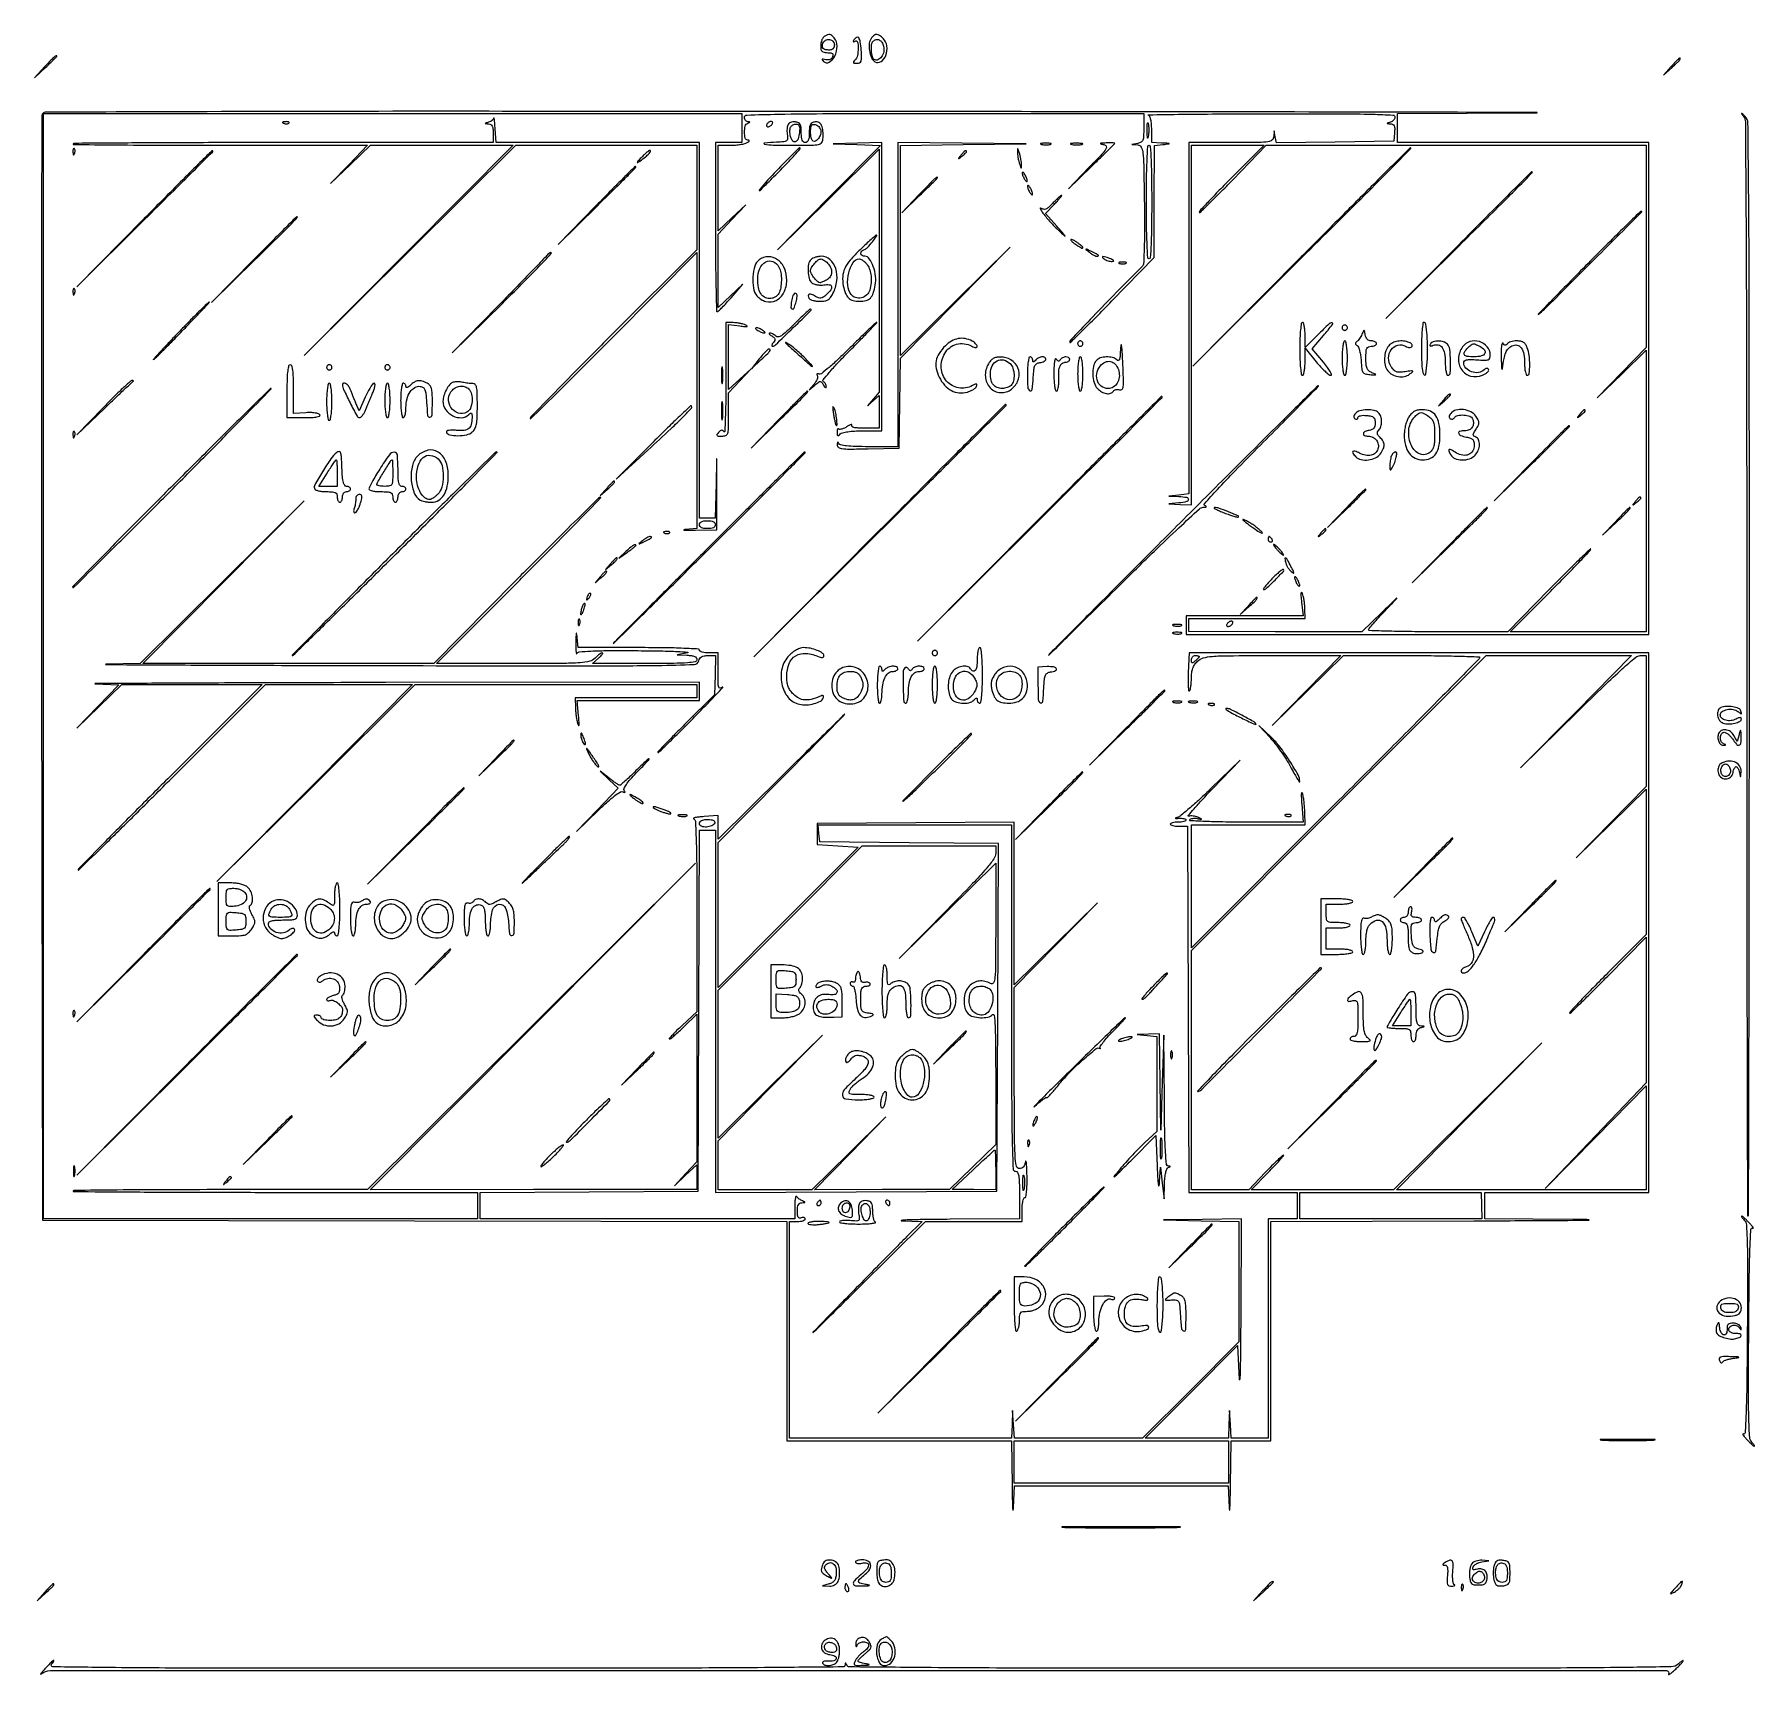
# Model space of a CAD drawing. Extents: x 20 to 671, y 8 to 628.
import ezdxf

# ---------------------------------------------------------------- set-up
doc = ezdxf.new("R2010")
doc.units = 0

msp = doc.modelspace()

# ---------------------------------------------------------------- linework, layer by layer
for points in [[(319.34995, 627.234687, 0.110712), (318.610553, 626.489932, 0.068803), (318.101931, 625.362736, 0.057102), (317.851248, 623.923137, 0.038226), (317.881517, 622.25, 0.178459), (318.111026, 621.772082, 0.080121), (318.690351, 621.367188, 0.06433), (319.515281, 621.092343, 0.048318), (320.468615, 621, -0.032024), (321.639556, 620.924926, -0.14494), (322.258914, 620.651357, -0.225918), (322.477372, 620.165587, -0.086376), (322.330709, 619.419432, -0.096367), (321.939094, 618.792775, -0.109437), (321.356274, 618.392248, -0.097524), (320.602665, 618.247581, -0.062833), (319.718044, 618.363482, 0.012605), (318.710071, 618.600099, 0.219631), (318.389987, 618.526153, 0.421077), (318.363234, 618.293074, 0.025653), (318.883473, 617.716527, 0.339099), (321.079556, 617.425982, 0.155765), (323.144332, 619.689896, 0.103746), (324.015617, 623.520863, 0.179285), (322.945786, 626.565324, 0.036772), (322.015141, 627.532338, 0.137611), (321.265838, 627.901292, 0.145966), (320.460276, 627.815709, 0.043216)], [(323, 624, -0.071747), (322.878158, 623.155257, -0.114358), (322.520833, 622.522727, -0.121151), (321.939254, 622.135244, -0.086866), (321.166667, 622, -0.050372), (319.670265, 622.151136, -0.152441), (318.783719, 622.63992, -0.195448), (318.45965, 623.455199, -0.089922), (318.67589, 624.597766, -0.176115), (319.65082, 625.720477, -0.16252), (321.156272, 626.00198, -0.170968), (322.474911, 625.322121, -0.19131)], [(330.404508, 625.845492, 0.029004), (330.156574, 625.386848, 0.315645), (330.190983, 625.190983, 0.315645), (330.386848, 625.156574, 0.029004), (330.845492, 625.404508, -0.502005), (331.716248, 625.059816, -0.067523), (332.01279, 622.765296, -0.04858), (331.716006, 619.905241, -0.14728), (330.8, 618.2, 0.035504), (330.270714, 617.589693, 0.309832), (330.25625, 617.24987, 0.233806), (330.588753, 617.044604, 0.023352), (331.55, 616.999378, 0.110273), (332.566723, 617.226032, 0.208303), (333.111194, 617.845482, 0.084876), (333.293528, 619.130145, 0.010207), (333.153487, 621.999378, 0.02007), (332.81135, 625.116616, 0.118322), (332.198441, 626.629132, 0.388697), (331.381477, 626.802233, 0.121738)], [(337.054214, 626.565324, 0.144111), (336.216619, 624.619438, 0.064902), (336.243, 621.813146, 0.065328), (336.981856, 619.138188, 0.157291), (338.308569, 617.600849, 0.287773), (340.662891, 617.632924, 0.165753), (342.483374, 619.93906, 0.118762), (342.856777, 623.540482, 0.164535), (341.428571, 626.428571, 0.038904), (340.098228, 627.566569, 0.15078), (339.083625, 627.914728, 0.173603), (338.136189, 627.608596, 0.055498)], [(341.610598, 623.415364, -0.110934), (341.662055, 621.352489, -0.105148), (340.832679, 619.420804, -0.139179), (339.48805, 618.335376, -0.243691), (338.095961, 618.440693, -0.201078), (337.358406, 619.473033, -0.040345), (337.029666, 621.758672, -0.040981), (337.075615, 624.089224, -0.172627), (337.666667, 625.333333, -0.137132), (338.784043, 625.962511, -0.17498), (339.951229, 625.838108, -0.139741), (340.960658, 624.934172, -0.079388)], [(24.452948, 615.75), (20.5, 611.5), (24.75, 615.452948, 0.003505), (26.379129, 616.989648, 0.005545), (27.751562, 618.331976, 0.00167), (28.920192, 619.508439, 0.197177), (29, 619.702948, 0.530177), (28.739874, 619.879312, 0.084306), (28.10505, 619.492362, 0.023188), (26.864475, 618.308562, 0.003311)], [(639.437091, 615.75), (636.5, 612.5), (639.75, 615.437091, 0.005203), (641.702672, 617.239026, 0.031436), (642.644302, 618.245213, 0.126516), (642.885551, 618.760705, 0.469811), (642.687091, 619, 0.195675), (642.487928, 618.918954, 0.003116), (641.603329, 618.045313, 0.007681), (640.585435, 616.995657, 0.004953)], [(23.462202, 597.75, 0.090765), (23.267422, 596.692409, 0.000014), (23.202035, 535.620312, 0.000354), (23.179432, 468.034782, 0.000214), (23.243587, 388), (23.5, 179.5), (164.25, 179.24654), (305, 178.993081), (305, 137.49654), (305, 96), (347.5, 96), (390, 96), (390.203545, 79.25, 0.002183), (390.302791, 73.242293, 0.010653), (390.446263, 69.84375, 0.843223), (390.596698, 69.827712, 0.058842), (390.743988, 70.75), (391.080885, 79), (431.5, 79), (471.919115, 79), (472.256012, 70.75, 0.058842), (472.403302, 69.827712, 0.843223), (472.553737, 69.84375, 0.010653), (472.697209, 73.242293, 0.002183), (472.796455, 79.25), (473, 96), (480.5, 96), (488, 96), (488, 137.5), (488, 179), (564.75, 179.237131, 0.000428), (592.310733, 179.345882, 0.001963), (608.30625, 179.485486, 0.956019), (608.310586, 179.619655, 0.017421), (605.25, 179.749605), (569, 180.024948), (569, 185.012474), (569, 190), (600, 190), (631, 190), (631, 292), (631, 394), (544.079004, 394), (457.158008, 394), (456.829004, 386.592115, 0.009238), (456.756209, 383.783019, 0.017005), (456.816957, 381.497449, 0.013743), (456.967968, 379.787095, 0.550228), (457.25, 379.651132, 0.196267), (457.543532, 380.056811, 0.020408), (457.779688, 381.234216, 0.022916), (457.945353, 382.716358, 0.016373), (458, 384.384703, -0.028949), (458.124328, 386.530273, -0.057363), (458.513013, 388.187588, -0.065886), (459.221718, 389.56044, -0.052167), (460.314451, 390.825686, -0.116582), (462.523276, 392.09646, -0.053326), (465.813199, 392.706707, -0.017899), (471.884037, 392.956118, -0.001317), (488.550023, 393), (514.471143, 393), (501.485598, 379.75), (488.500052, 366.5), (502.013433, 379.75), (515.526813, 393), (541.263407, 393, -0.002731), (551.131207, 392.946104, -0.004556), (559.43625, 392.779688, -0.000835), (566.696388, 392.555884, -0.409526), (566.987656, 392.25, -0.192793), (566.768393, 391.727564, -0.000064), (550.97412, 375.710938, -0.001046), (533.382423, 357.950601, -0.000634), (512.490824, 337), (458.006336, 282.5), (458.003168, 305.75), (458, 329), (479.5, 329), (501, 329), (500.90032, 333.75, 0.013552), (500.803983, 335.751915, 0.011828), (500.597009, 337.839063, 0.011976), (500.319964, 339.717286, 0.034194), (500.007747, 341, 0.397151), (499.776739, 341.128483, 0.326453), (499.588563, 340.901035, 0.028029), (499.582202, 339.331093, 0.006856), (499.752032, 336.75), (500.28921, 330), (478.585588, 330, -0.003508), (469.913897, 330.060847, -0.007199), (463.122495, 330.253987, -0.002707), (457.644681, 330.518454, -0.569484), (457.441979, 330.90612, -0.15749), (457.815667, 331.223957, -0.055891), (458.498133, 331.42074, -0.048656), (459.349057, 331.481964, -0.040539), (460.250996, 331.385595, 0.001243), (461.72613, 331.109553, 0.32392), (461.838118, 331.162823, 0.437592), (461.805073, 331.260992, 0.001431), (460.5, 331.841089, 0.042207), (459.624103, 332.142123, 0.0343), (458.646875, 332.318034, 0.035496), (457.718108, 332.353871, 0.07205), (457, 332.22598, -0.751461), (456.831864, 332.47068, -0.006766), (459.024985, 335.072454, -0.008805), (462.07581, 338.471121, -0.00456), (465.99995, 342.614366), (476.499901, 353.5), (465.49995, 342.823248, -0.006525), (461.140424, 338.700917, -0.009219), (457.143735, 335.153221, -0.005921), (453.72212, 332.296437, -0.117223), (452.5, 331.705404, 0.02004), (451.896281, 331.546645, 0.73176), (451.895312, 331.451061, 0.090634), (452.253794, 331.401749, 0.006648), (453.25, 331.458963, -0.028371), (454.303831, 331.473652, -0.045822), (455.192187, 331.353561, -0.059199), (455.811386, 331.13159, -0.284397), (456, 330.826807, -0.282744), (455.803812, 330.507607, -0.049958), (455.11875, 330.242875, -0.041208), (454.149578, 330.059941, -0.026053), (453, 330, 0.023907), (451.850308, 329.944998, 0.038119), (450.88125, 329.776848, 0.044604), (450.189363, 329.534312, 0.294194), (450, 329.240334, 0.305072), (450.197844, 328.946254, 0.039917), (450.954688, 328.706659, 0.035416), (452.004392, 328.541568, 0.022045), (453.25, 328.490334), (456.5, 328.5), (456.756845, 259.25), (457.013691, 190), (477.506845, 190), (498, 190), (498, 185), (498, 180), (492.5, 180), (487, 180), (487, 138.5), (487, 97), (480.05226, 97), (473.104519, 97), (472.737242, 102.25), (472.369965, 107.5), (472.184982, 102.25), (472, 97), (456.260716, 97), (440.521433, 97), (458.010716, 114.515293), (475.5, 132.030585), (476.045837, 119.265293, 0.752864), (476.273649, 119.210171, 0.122171), (476.498459, 120.008794, 0.005208), (476.679496, 128.692831, 0.001218), (476.795837, 143.25), (477, 180), (462.25, 179.779738), (447.5, 179.559476), (461.75, 179.252282), (476, 178.945087), (476, 156.212406), (476, 133.479726), (457.740126, 115.239863), (439.480252, 97), (415.292386, 97), (391.104519, 97), (390.737242, 102.25), (390.369965, 107.5), (390.184982, 102.25), (390, 97), (348, 97), (306, 97), (306, 138), (306, 179), (309, 179, 0.030613), (310.149314, 179.070433, 0.047509), (311.11875, 179.284531, 0.060533), (311.792475, 179.596148, 0.259781), (312, 179.968615, 0.184534), (311.877514, 180.289193, 0.147206), (311.559375, 180.483616, 0.100118), (311.074366, 180.511135, 0.055937), (310.5, 180.361626, -0.12301), (309.793615, 180.275292, -0.232217), (309.32438, 180.582396, -0.112051), (309.067017, 181.380995, -0.022151), (309, 182.893011, -0.030868), (309.091054, 184.366508, -0.095001), (309.397164, 185.312783, -0.144093), (309.942823, 185.855054, -0.113227), (310.75, 186.078947, 0.007783), (311.682747, 186.135587, 0.289553), (311.845775, 186.256944, 0.403256), (311.779626, 186.413657, 0.010258), (311, 186.728891, -0.040378), (310.371863, 187.02802, -0.02924), (309.724811, 187.455299, -0.029751), (309.154583, 187.93712, -0.055286), (308.765313, 188.399944, 0.544887), (308.4871, 188.395533, 0.088848), (308.241942, 187.781546, 0.035335), (308.071893, 186.500989, 0.01454), (308.015313, 184.75), (308, 180), (248.5, 180), (189, 180), (189, 184.988907), (189, 189.977814), (230.25, 190.238907), (271.5, 190.5), (271.75694, 258.75), (272.01388, 327), (275.00694, 327), (278, 327), (278, 258.491237), (278, 189.982473), (331.25, 190.241237), (384.5, 190.5), (384.757185, 256.23669), (385.01437, 321.973379), (351.257185, 322.23669), (317.5, 322.5), (317.186642, 325.75), (316.873283, 329), (353.436642, 329), (390, 329), (390, 263.5, 0.000591), (390.044441, 225.894383, 0.005133), (390.255725, 209.166667, 0.003853), (390.570177, 198.894867, 0.403037), (391.5, 198, -0.273642), (392.256776, 197.552305, -0.084509), (392.708333, 196.25, -0.035355), (392.943262, 193.770516, -0.005946), (393, 189), (393, 180), (366.75, 179.798756, 0.001405), (357.157343, 179.698262, 0.004058), (350.513258, 179.556047, 0.020225), (348.332742, 179.403247, 0.92579), (348.337687, 179.255113), (356.175375, 178.912715), (350.337687, 173.148669, 0.002932), (346.975864, 169.790094, 0.000503), (340.633921, 163.366633, 0.000548), (333.203023, 155.808535, 0.000489), (325.501191, 147.942312, 0.000335), (314.901459, 137.080599, 0.965783), (314.972779, 137.006079, 0.012785), (317.202706, 139.101137, 0.00014), (332.008405, 153.75), (357.514427, 179), (375.757214, 179), (394, 179), (394, 183.5, -0.020945), (394.072283, 185.224757, -0.033738), (394.29375, 186.678125, -0.036969), (394.611488, 187.732972, -0.31052), (395, 188, 0.364363), (395.415619, 188.349237, 0.017617), (395.682919, 190.275042, 0.020385), (395.845132, 192.891287, 0.00983), (395.850168, 196.25, 0.005138), (395.76482, 199.250741, 0.01598), (395.621976, 201.26875, 0.107567), (395.453403, 201.782708, 0.70639), (395.283746, 201.75, -0.043694), (394.986008, 200.520982, -0.09302), (394.509903, 199.670851, -0.118251), (393.843928, 199.175659, -0.101334), (392.986093, 199, -0.358902), (391.844621, 199.940501, -0.033936), (391.360227, 203.807414, -0.012833), (391.120297, 211.517976, -0.000892), (391.040878, 233.226974), (390.976726, 267.453948), (406.738363, 283.476958), (422.5, 299.499969), (406.75, 284.012084), (391, 268.5242), (391, 299.274271), (391, 330.024342), (353.75, 329.762171), (316.5, 329.5), (316.5, 325.5), (316.5, 321.5), (324.265374, 321), (332.030749, 320.5), (305.515374, 294.007076), (279, 267.514152), (279, 294.924159), (279, 322.334167), (302.75, 346.230034, 0.000434), (311.888231, 355.440382, 0.000699), (319.659241, 363.308311, 0.000104), (326.546912, 370.304323, 0.046305), (326.962309, 370.81295, 0.903303), (326.911, 370.855629, 0.000123), (320.176449, 364.250474, 0.000774), (312.465685, 356.660665, 0.000447), (303.212309, 347.507813), (279, 323.515627), (279.000622, 328.007813), (279.001243, 332.5), (273.750622, 332.111322, 0.00948), (271.81658, 331.931227, 0.023393), (270.409558, 331.7062, 0.060335), (269.739434, 331.479741, 0.667174), (269.75, 331.277988, -0.303016), (270.43531, 330.358675, -0.004533), (270.738327, 323.328888, -0.007042), (270.946373, 312.890581, -0.001461), (271, 294.540343), (271, 258.247353), (265.444619, 253.123676, 0.006499), (263.367554, 251.15745, 0.012161), (261.747622, 249.50508, 0.008726), (260.569784, 248.198731, 0.643461), (260.66027, 248, 0.170958), (261.138033, 248.168273, 0.006549), (262.610214, 249.38427, 0.011075), (264.326484, 250.906743, 0.00751), (266.215651, 252.712408), (271, 257.424816), (271, 229.50026), (271, 201.575703), (266.75, 197.038735), (262.5, 192.501767), (266.75, 196.453831), (271, 200.405896), (271, 195.729795), (271, 191.053694), (209.25, 191.018068), (147.5, 190.982441), (209, 252.741221), (270.499999, 314.5), (208.5, 252.75674), (146.5, 191.01348), (91.092421, 191.015828, 0.000861), (69.811597, 190.980103, 0.001416), (51.811274, 190.867942, 0.000114), (35.673405, 190.718002, 0.196439), (35.175755, 190.509088, 0.665674), (35.261562, 190.299881, 0.000063), (57.337045, 190.149545, 0.001049), (81.970064, 190.036551, 0.000622), (111.333333, 190), (188, 190), (188, 185), (188, 180), (106, 180), (24, 180), (24, 389), (24, 598), (156, 598), (288, 598), (288, 592.5), (288, 587), (283, 587), (278, 587), (278, 555, 0.002197), (278.053875, 542.736561, 0.00368), (278.220312, 532.429888, 0.00055), (278.443491, 523.362612, 0.44655), (278.75, 523.101746, 0.159002), (279.204021, 523.321178, 0.005771), (280.59156, 524.685904, 0.010064), (282.200313, 526.371702, 0.006835), (283.965948, 528.351746), (288.431897, 533.5), (283.715948, 529.041792), (279, 524.583584), (279, 538.510347), (279, 552.437109), (284.25, 557.968101), (289.5, 563.499093), (284.25, 558.537139), (279, 553.575184), (279, 569.787592), (279, 586), (283.75, 586.015313, 0.018374), (285.678487, 586.09243, 0.019891), (287.545313, 586.310881, 0.019839), (289.121522, 586.623736, 0.084732), (290, 587, 0.021149), (290.621859, 587.440231, 0.167501), (290.8125, 587.730859, 0.405416), (290.704915, 587.918023, 0.066727), (290.25, 587.984687, -0.334609), (289.319389, 588.70403, -0.066838), (289.021717, 590.920915, -0.062068), (289.313852, 593.265201, -0.239243), (290.25, 594.337719, 0.009076), (290.909806, 594.617987, 0.295955), (291, 594.757018, 0.382689), (290.903389, 594.864758, 0.011437), (290.25, 594.921053, -0.116386), (289.773019, 595.065889, -0.093931), (289.367188, 595.417434, -0.086824), (289.094381, 595.921074, -0.080979), (289, 596.5, -0.404983), (289.90881, 597.438009, -0.002938), (301.833333, 597.745033, -0.004457), (321.080348, 597.955803, -0.000509), (364.5, 598), (440, 598), (440, 592.569551, -0.010991), (439.931027, 589.432213, -0.080781), (439.626467, 587.968692, -0.166355), (438.960843, 587.17211, -0.088921), (437.75, 586.705733), (435.5, 586.272364), (437.713489, 586.136182, -0.257589), (439.014282, 585.31035, -0.097887), (439.683501, 583.190301, -0.023198), (439.985767, 578.490217, -0.001257), (440.213489, 563.626609, -0.003375), (440.270825, 554.15899, -0.007454), (440.158071, 546.932575, -0.003725), (439.942435, 541.254792, -0.186526), (439.5, 540.24849, 0.001667), (428.485098, 529.10744, 0.003179), (419.717537, 520.065837, 0.000633), (412.315959, 512.315537, 0.19261), (412, 511.525764, 0.662546), (412.228805, 511.42889, 0.000946), (416.685903, 515.765297, 0.004049), (421.833633, 520.874731, 0.002335), (427.952011, 527.104674), (443.904023, 543.5), (443.952011, 564.686642), (444, 585.873283), (447.25, 586.276604, 0.000683), (449.553502, 586.565664, 0.602997), (449.584473, 586.648107, 0.202828), (449.426656, 586.723309, 0.000452), (446.75, 586.839963), (443, 587), (443, 591.916667, 0.020037), (442.917451, 593.975783, 0.036638), (442.660794, 595.635995, 0.045015), (442.26966, 596.829893, 0.197694), (441.75, 597.337719, -0.818665), (441.788615, 597.544328, -0.000327), (454.746875, 597.717133, -0.001747), (469.716549, 597.854657, -0.001005), (487.75, 597.921053, -0.00089), (514.019446, 597.91816, -0.006656), (526.484098, 597.72864, -0.0056), (534.19318, 597.422307, -0.399378), (535, 596.573324, -0.112012), (534.868522, 595.993792, -0.075733), (534.485937, 595.431396, -0.07028), (533.918867, 594.971018, -0.071619), (533.25, 594.689326, 0.00247), (532.119796, 594.387999, 0.369389), (532.049439, 594.284632, 0.361379), (532.140568, 594.196764, 0.002436), (533.313358, 594.116001, -0.09861), (534.182768, 593.884285, -0.175398), (534.690418, 593.357055, -0.1052), (534.892984, 592.404745, -0.024024), (534.813358, 590.75), (534.5, 587.5), (512.322033, 587.231061), (490.144066, 586.962121), (489.708215, 589.231061), (489.272364, 591.5), (489.136182, 589.25, -0.205517), (488.488491, 587.961687, -0.141183), (486.974479, 587.287284, -0.032805), (483.577137, 587.038981, -0.001843), (473, 587), (457, 587), (457, 520.560365), (457, 454.120731), (453.25, 453.728468), (449.5, 453.336206), (453.25, 453.168103, -0.029691), (456.212459, 452.858408, -0.36709), (456.892346, 452.057148, -0.351031), (456.217572, 451.214451, -0.029058), (453.25, 450.728468), (449.5, 450.336206), (453.75, 450.168103), (458, 450), (458, 518), (458, 586), (471.734994, 586), (485.469988, 586), (473.234994, 573.73556, 0.003073), (468.544931, 568.976057, 0.004877), (464.594029, 564.837048, 0.001343), (461.210973, 561.20348, 0.188958), (461, 560.665158, 0.660341), (461.22384, 560.569576, 0.001481), (464.718567, 563.935379, 0.005063), (468.803311, 567.973807, 0.002891), (473.658952, 572.929599), (486.317904, 586), (558.158952, 586), (630, 586), (630, 547.768789), (630, 509.537578), (620.75, 500.018867), (611.5, 490.500157), (620.75, 499.479229), (630, 508.458301), (630, 455.229151), (630, 402), (604.2621, 402), (578.5242, 402), (593.7621, 417.261728, 0.002121), (599.603822, 423.162441, 0.003419), (604.523867, 428.243551, 0.000664), (608.812395, 432.745456, 0.192268), (609, 433.215295, 0.662405), (608.804478, 433.298122, 0.000707), (604.397086, 429.017545, 0.003508), (599.34031, 424.022752, 0.002033), (593.330506, 417.953567), (577.661013, 402), (551.330506, 402, -0.002573), (541.234122, 402.051965, -0.00429), (532.734586, 402.212409, -0.00074), (525.286256, 402.427996, -0.405332), (525, 402.723095, -0.176119), (525.170133, 403.191119, -0.003509), (526.835577, 405.151059, -0.0079), (528.85394, 407.419345, -0.005168), (531.248774, 409.973095, 0.000125), (535.698502, 414.623209, 0.865305), (535.664728, 414.666414, 0.061916), (535.360233, 414.438283, 0.00008), (529.963573, 409.238394), (522.429599, 401.976787), (489.7148, 402.028151), (457, 402.079515), (457, 404.539757), (457, 407), (479, 407), (501, 407), (500.929715, 410.75, 0.01984), (500.837174, 412.332401, 0.017029), (500.61739, 413.985937, 0.017365), (500.314209, 415.474511, 0.046235), (499.96518, 416.5, 0.190403), (499.663408, 416.794991, 0.506775), (499.447373, 416.665383, 0.044079), (499.442466, 415.501369, 0.007165), (499.664296, 413.25), (500.257661, 408), (478.128831, 408), (456, 408), (456, 404.5), (456, 401), (543.5, 401), (631, 401), (631, 494), (631, 587), (583.5, 587), (536, 587), (536, 592.491159), (536, 597.982319), (588.75, 598.250191, 0.99583), (588.749893, 598.369434, 0.000323), (535.300156, 598.510161, 0.000208), (447.720273, 598.647758, 0.000094), (332.718615, 598.759032, 0.000155), (172.279961, 598.834493, 0.000856), (85.876488, 598.700462, 0.000077), (24.532148, 598.490821, 0.310448)], [(194.184982, 596.323324, -0.117642), (193.985939, 595.83929, -0.061373), (193.540276, 595.357958, -0.055888), (192.933026, 594.951718, -0.055641), (192.25, 594.689326, 0.001923), (191.073823, 594.377121, 0.339035), (191, 594.280763, 0.392517), (191.076061, 594.198801, 0.002113), (192.25, 594.116001, -0.120152), (193.072653, 593.856698, -0.144722), (193.616482, 593.259721, -0.087957), (193.914466, 592.207351, -0.025123), (194, 590.506095), (194, 587.012189), (114.839661, 587.012423, 0.000599), (84.451026, 586.976099, 0.00099), (58.783938, 586.863854, 0.000056), (35.670782, 586.714439, 0.197204), (35.172995, 586.506328, 0.664708), (35.257896, 586.29854, 0.000118), (51.233043, 586.148734, 0.001436), (69.159931, 586.036341, 0.000849), (90.556514, 586), (146.446361, 586), (139.473346, 578.75), (132.500332, 571.5), (140.023682, 578.75), (147.547032, 586), (174.518769, 586), (201.490506, 586), (161.995254, 546.25), (122.500002, 506.5), (162.504631, 546.25), (202.50926, 586), (236.75463, 586), (271, 586), (271, 566.244047), (271, 546.488094), (239.5, 515, 0.001168), (227.422747, 502.8708, 0.001911), (217.253125, 492.530884, 0.000208), (208.220392, 483.268694, 0.195547), (208, 482.726715, 0.665068), (208.225086, 482.632343, 0.000222), (217.246278, 491.507325, 0.001969), (227.405439, 501.589814, 0.001158), (239.476692, 513.720762), (270.953383, 545.5), (270.964975, 493.306925), (270.976567, 441.113851), (266.738284, 440.708355, 0.055654), (266.080791, 440.570565, 0.817969), (266.094996, 440.450928, 0.019851), (267.634561, 440.386668, 0.003585), (270.5, 440.401429), (278.5, 440.5), (278.545322, 456, 0.000054), (278.575653, 466.768026, 0.031533), (278.537847, 467.393851, 0.928516), (278.491652, 467.391572, 0.000086), (278.266297, 458.25), (277.94195, 445), (274.970975, 445), (272, 445), (272, 516), (272, 587), (233.55226, 587), (195.104519, 587), (194.737242, 592.25, 0.004716), (194.583229, 594.188683, 0.011513), (194.423514, 595.612164, 0.027644), (194.285853, 596.327835, 0.817113)], [(114.8125, 594.316886, 0.051402), (115.359369, 594.160852, 0.05415), (115.916927, 594.123424, 0.060344), (116.402231, 594.202593, 0.126455), (116.729167, 594.395833, 0.296942), (116.77538, 594.614691, 0.208169), (116.592839, 594.799335, 0.077125), (116.112848, 594.910055, 0.028489), (115.416667, 594.921053, 0.018894), (114.670344, 594.862007, 0.168741), (114.37858, 594.720685, 0.470617), (114.395823, 594.538436, 0.054073)], [(305.38214, 593.553458, 0.055264), (305.179698, 592.779994, 0.025933), (305.082793, 591.74905, 0.025319), (305.092453, 590.646554, 0.032385), (305.218163, 589.639085, -0.062923), (305.301385, 588.3241, -0.244081), (304.893835, 587.64617, -0.117546), (303.84853, 587.303591, -0.01122), (301.14994, 587.140818, 0.014334), (296.545955, 586.834331, 0.867214), (296.527442, 586.439496, 0.04167), (299.919521, 586.080126, 0.005564), (307.119048, 586, 0.002922), (314.520462, 586.04325, 0.045093), (317.051846, 586.301867, 0.172816), (318.197035, 586.979309, 0.160973), (318.697434, 588.25, 0.029526), (318.687684, 591.405204, 0.091338), (318.174376, 593.464418, 0.161884), (317.168681, 594.549494, 0.162307), (315.714654, 594.814919, 0.075188), (314.579334, 594.474462, 0.158961), (313.918609, 593.850585, 0.103198), (313.587728, 592.754288, 0.021867), (313.5, 590.749344, -0.022623), (313.420948, 589.00309, -0.072619), (313.150017, 587.873798, -0.129462), (312.677662, 587.236637, -0.170464), (312, 586.998688, -0.170464), (311.322338, 587.236637, -0.129462), (310.849983, 587.873798, -0.072619), (310.579052, 589.00309, -0.022623), (310.5, 590.749344, 0.021795), (310.412044, 592.766189, 0.105034), (310.07839, 593.858456, 0.160235), (309.408551, 594.479054, 0.072233), (308.245529, 594.820137, 0.059982), (307.285104, 594.840536, 0.079644), (306.441455, 594.618331, 0.090441), (305.789514, 594.175291, 0.107186)], [(297.5, 594, 0.076764), (297.338175, 593.617617, 0.154201), (297.357263, 593.29375, 0.186277), (297.550471, 593.079239, 0.117858), (297.881966, 593, 0.085235), (298.310186, 593.073533, 0.053414), (298.769763, 593.29375, 0.051777), (299.189439, 593.617474, 0.064269), (299.5, 594, 0.076764), (299.661825, 594.382383, 0.154201), (299.642737, 594.70625, 0.186277), (299.449529, 594.920761, 0.117858), (299.118034, 595, 0.085235), (298.689814, 594.926467, 0.053414), (298.230237, 594.70625, 0.051777), (297.810561, 594.382526, 0.064269)], [(309.813358, 590.827012, -0.056), (309.305073, 588.446048, -0.213433), (308.301964, 587.353534, -0.353503), (307.237518, 587.650542, -0.093572), (306.442739, 589.372125, -0.052434), (306.164228, 591.332415, -0.119697), (306.46187, 592.786519, -0.16221), (307.30751, 593.673073, -0.122455), (308.622375, 594, -0.14585), (309.289725, 593.801104, -0.159432), (309.711257, 593.274771, -0.089198), (309.884827, 592.32713, -0.025422)], [(317.821092, 591.690477, -0.117872), (317.751661, 590.128045, -0.085146), (316.991942, 588.551098, -0.106203), (315.9044, 587.557386, -0.277379), (314.886693, 587.570027, -0.158711), (314.543898, 587.975011, -0.035934), (314.260466, 588.84251, -0.033766), (314.065109, 589.938177, -0.027241), (314, 591.132341, -0.026094), (314.077963, 592.625181, -0.118346), (314.366421, 593.440768, -0.200452), (314.900913, 593.806113, -0.098866), (315.738516, 593.811841, -0.086073), (316.428866, 593.550432, -0.065324), (317.067411, 593.050582, -0.064855), (317.559688, 592.398491, -0.081897)], [(441.717581, 589.26375, -0.075924), (441.561388, 588.761725, -0.720633), (441.418418, 588.780601, -0.040183), (441.315278, 589.711719, -0.006817), (441.286014, 591.5, -0.00738), (441.307632, 593.29708, -0.030832), (441.403147, 594.374351, -0.49082), (441.549185, 594.455688, -0.248898), (441.703931, 594.26375, -0.031163), (441.839977, 593.209518, -0.015827), (441.885962, 591.872547, -0.015659), (441.846293, 590.485188, -0.022548)], [(666.814184, 596.886192, -0.16002), (667.500566, 594.841589, -0.000209), (667.762506, 552.011327, -0.001193), (667.959845, 492.443273, -0.000249), (668.004726, 387.964836, 0.000226), (668.035235, 308.50661, 0.000378), (668.141637, 241.700752, 0.000008), (668.284668, 181.242294, 0.667318), (668.49061, 181.157277, 0.19826), (668.696593, 181.652801, 0.000008), (668.847882, 242.280281, 0.000376), (668.96338, 309.172531, 0.000226), (669.004742, 388.533476, 0.000154), (668.974057, 516.061387, 0.00189), (668.762884, 564.827647, 0.000985), (668.464747, 594.400783, 0.208545), (667.314211, 596.954843, 0.001006), (666.206849, 597.954529, 0.220673), (666.074459, 597.995184, 0.569092), (666.044391, 597.923985, 0.001514)], [(331.448595, 586.252535), (340.39719, 585.916341), (320.948595, 566.208179), (301.5, 546.500017), (320.75, 565.490138), (340, 584.48026), (340, 538.554581), (340, 492.628902), (337.75, 490.071605), (335.5, 487.514308), (337.75, 489.412142), (340, 491.309975), (340, 485.154988), (340, 479), (334.440983, 479, -0.011779), (331.953299, 479.058615, -0.043892), (330.402831, 479.26896, -0.109026), (329.651772, 479.622327, -0.384247), (329.564107, 480.103727, 0.314161), (329.551182, 480.33754, 0.304906), (329.325315, 480.411109, 0.058894), (328.696175, 480.14905, 0.016929), (327.793298, 479.600219, -0.029779), (326.804941, 479.03367, -0.042391), (325.864039, 478.661974, -0.049516), (325.091419, 478.511346, -0.223354), (324.670174, 478.663159, 0.24208), (324.418535, 478.743871, 0.227712), (324.196864, 478.588136, 0.093695), (324.04607, 478.138723, 0.034235), (324, 477.466667, 0.024752), (324.045393, 476.550272, 0.245965), (324.25, 476.238889, 0.298571), (324.587789, 476.263656, 0.032991), (325.2, 476.8, -0.140155), (326.0926, 477.295659, -0.022042), (328.088642, 477.667808, -0.02163), (330.664049, 477.9184, -0.013437), (333.7, 478), (341, 478), (341, 532.5), (341, 587), (331.75, 586.794365), (322.5, 586.58873)], [(347, 529.5), (347, 472), (336.083333, 472, -0.006272), (330.945201, 472.064455, -0.020984), (327.583788, 472.290177, -0.02629), (325.37295, 472.650549, -0.248196), (324.662281, 473.25, 0.05718), (324.45412, 473.633069, 0.451967), (324.276806, 473.65262, 0.177031), (324.137534, 473.38589, 0.021628), (324.078947, 472.718265, 0.256837), (324.547281, 471.76948, 0.120996), (325.862461, 471.261422, 0.03473), (328.709558, 471.094991, 0.003233), (335.75, 471.218265), (347.5, 471.5), (347.769777, 488.5), (348.039555, 505.5), (368.769777, 526.499993), (389.5, 547.499987), (368.75, 527.009141), (348, 506.518295), (348, 546.241049), (348, 585.963803), (371.75, 586.250884), (395.5, 586.537966), (371.25, 586.768983), (347, 587)], [(401.25, 586.310674, 0.039571), (402.047266, 586.168469, 0.024357), (403, 586.122029, 0.024357), (403.952734, 586.168469, 0.039571), (404.75, 586.310674, 0.161593), (405.00914, 586.478988, 0.542911), (404.957812, 586.633659, 0.052887), (404.251983, 586.740287, 0.011065), (403, 586.767997, 0.011065), (401.748017, 586.740287, 0.052887), (401.042188, 586.633659, 0.542911), (400.99086, 586.478988, 0.161593)], [(424.889255, 586.276018, -0.228746), (425.747874, 585.641304, -0.269428), (425.706109, 584.644827, -0.046753), (424.178437, 582.683267, -0.003317), (419.389367, 577.662201), (411.500223, 569.5), (420.250111, 577.977922, 0.001502), (423.604763, 581.247893, 0.002446), (426.42972, 584.045378, 0.000336), (428.923259, 586.542299, 0.198562), (429, 586.727922, 0.394266), (428.902134, 586.832741, 0.006698), (428.045313, 586.880074, 0.013079), (426.996176, 586.896476, 0.007839), (425.75, 586.863818, 0.002962), (423.979074, 586.779101, 0.137209), (423.63889, 586.663931, 0.657209), (423.665524, 586.526342, 0.007479)], [(412.761659, 586.292739, 0.028254), (413.754739, 586.159391, 0.020511), (414.869594, 586.119272, 0.020826), (415.934218, 586.169017, 0.041951), (416.761659, 586.31292, 0.285845), (416.916221, 586.476221, 0.417468), (416.814362, 586.62839, 0.038992), (415.938425, 586.726931, 0.009782), (414.5, 586.747817, 0.008901), (413.071102, 586.715166, 0.053901), (412.339362, 586.605813, 0.67161), (412.319562, 586.45659, 0.082665)], [(443, 564.5, -0.003331), (442.938912, 555.329896, -0.008289), (442.738372, 548.625, -0.003526), (442.460181, 543.433113, -0.396578), (442, 543, -0.396578), (441.539819, 543.433113, -0.003526), (441.261628, 548.625, -0.008289), (441.061088, 555.329896, -0.003331), (441, 564.5, -0.003331), (441.061088, 573.670104, -0.008289), (441.261628, 580.375, -0.003526), (441.539819, 585.566887, -0.396578), (442, 586, -0.396578), (442.460181, 585.566887, -0.003526), (442.738372, 580.375, -0.008289), (442.938912, 573.670104, -0.003331)], [(35.078947, 583.416667, 0.018894), (35.137993, 582.670344, 0.168741), (35.279315, 582.37858, 0.470617), (35.461564, 582.395823, 0.054073), (35.683114, 582.8125, 0.051402), (35.839148, 583.359369, 0.05415), (35.876576, 583.916927, 0.060344), (35.797407, 584.402231, 0.126455), (35.604167, 584.729167, 0.296942), (35.385309, 584.77538, 0.208169), (35.200665, 584.592839, 0.077125), (35.089945, 584.112848, 0.028489)], [(61.992646, 558.25), (36.5, 532.5), (62.25, 557.992646, 0.000473), (72.123382, 567.785855, 0.000783), (80.435937, 576.072425, 0.000035), (87.925697, 583.563228, 0.198876), (88, 583.742646, 0.660216), (87.654375, 583.890304, 0.003027), (83.879814, 580.234988, 0.003437), (77.552908, 573.947435, 0.000317)], [(249.924314, 581.280261, 0.00387), (248.739747, 579.930456, 0.095915), (248.494065, 579.50266, 0.714019), (248.608446, 579.413757, 0.013813), (249.496074, 580.030261, 0.011859), (251.575249, 581.638602, 0.032957), (252.928595, 582.894352, 0.08272), (253.454187, 583.676235, 0.545512), (253.245743, 584, 0.152141), (252.761294, 583.849098, 0.020551), (251.900013, 583.201077, 0.022152), (250.918279, 582.321755, 0.017012)], [(303.451051, 578.75, 0.002749), (297.067843, 572.017323, 0.027678), (294.582272, 569.053867, 0.920783), (294.792053, 568.868005, 0.005844), (299.521103, 573.5, 0.002972), (304.670128, 578.724377, 0.010176), (307.926575, 582.207057, 0.009194), (310.018761, 584.625941, 0.63587), (309.843556, 585, 0.194566), (309.577743, 584.892494, 0.001367), (307.800208, 583.164062, 0.004973), (305.776629, 581.145841, 0.00313)], [(370.872445, 582.25, 0.001576), (369.99236, 581.120493, 0.377591), (370, 581, 0.377591), (370.120493, 580.99236, 0.001576), (371.25, 581.872445, 0.012436), (371.920402, 582.425681, 0.017649), (372.485937, 582.952641, 0.013803), (372.91885, 583.410139, 0.184603), (373, 583.622445, 0.307699), (372.806605, 583.90695, 0.241985), (372.426111, 583.869516, 0.065617), (371.76332, 583.306759, 0.017685)], [(392.19936, 583.5, 0.0298), (392.255671, 582.556033, 0.014229), (392.434548, 581.353125, 0.01405), (392.693325, 580.103357, 0.019418), (393, 579, 0.004595), (393.442721, 577.660122, 0.172749), (393.63806, 577.413781, 0.574334), (393.778516, 577.487696, 0.010926), (393.80064, 578.5, 0.0298), (393.744329, 579.443967, 0.014229), (393.565452, 580.646875, 0.01405), (393.306675, 581.896643, 0.019418), (393, 583, 0.004595), (392.557279, 584.339878, 0.172749), (392.36194, 584.586219, 0.574334), (392.221484, 584.512304, 0.010926)], [(499.495427, 543.75), (458.5, 502.5), (499.75, 543.495427, 0.000189), (524.929589, 568.53859, 0.002127), (534.889144, 578.536401, 0.001202), (540.894491, 584.645641, 0.664215), (540.745427, 585, 0.198899), (540.567262, 584.926207, 0.000013), (528.523228, 572.882812, 0.000483), (515.232989, 559.566875, 0.000291)], [(232.987065, 563.25), (218.5, 548.5), (233.25, 562.987065, 0.000602), (242.219544, 571.817967, 0.006102), (245.900287, 575.540315, 0.008888), (247.883964, 577.670509, 0.649046), (247.737065, 578, 0.198797), (247.555209, 577.92472, 0.000111), (243.295792, 573.667187, 0.001398), (238.56058, 568.905413, 0.00085)], [(354.971112, 567.25), (348.5, 560.5), (355.25, 566.971112, 0.002015), (357.837782, 569.472068, 0.003258), (360.017187, 571.623258, 0.000591), (361.922286, 573.532866, 0.198298), (362, 573.721112, 0.600215), (361.708164, 573.876639, 0.038166), (360.739547, 573.112695, 0.013946), (358.90958, 571.331139, 0.001651)], [(394.030626, 575.5, 0.067616), (394.096832, 575.012663, 0.024967), (394.315379, 574.353125, 0.024204), (394.628962, 573.647707, 0.026766), (395, 573, 0.027796), (395.374359, 572.485814, 0.102785), (395.684621, 572.234375, 0.335455), (395.877628, 572.267727, 0.190341), (395.969374, 572.5, 0.067616), (395.903168, 572.987337, 0.024967), (395.684621, 573.646875, 0.024204), (395.371038, 574.352293, 0.026766), (395, 575, 0.027796), (394.625641, 575.514186, 0.102785), (394.315379, 575.765625, 0.335455), (394.122372, 575.732273, 0.190341)], [(558.993181, 548.25), (531.5, 520.5), (559.25, 547.993181, 0.000292), (576.170871, 564.777023, 0.003184), (582.932272, 571.577564, 0.002616), (586.891052, 575.652732, 0.661072), (586.743181, 576, 0.198881), (586.564002, 575.925794, 0.00003), (578.485681, 567.848438, 0.000725), (569.553458, 558.890285, 0.000438)], [(396.030626, 570.5, 0.067616), (396.096832, 570.012663, 0.024967), (396.315379, 569.353125, 0.024204), (396.628962, 568.647707, 0.026766), (397, 568, 0.027796), (397.374359, 567.485814, 0.102785), (397.684621, 567.234375, 0.335455), (397.877628, 567.267727, 0.190341), (397.969374, 567.5, 0.067616), (397.903168, 567.987337, 0.024967), (397.684621, 568.646875, 0.024204), (397.371038, 569.352293, 0.026766), (397, 570, 0.027796), (396.625641, 570.514186, 0.102785), (396.315379, 570.765625, 0.335455), (396.122372, 570.732273, 0.190341)], [(405.51752, 564.018287, -0.017083), (403.934076, 562.474704, -0.090191), (402.909996, 561.834661, -0.165762), (402.044273, 561.791197, -0.09928), (401.119499, 562.268287, 0.794302), (400.808187, 562.022501, 0.056769), (401.862657, 560.315854, 0.01739), (404.745364, 556.904768, 0.02258), (407.627991, 554, 0.00067), (410.207572, 551.631666, 0.792712), (410.27995, 551.681095, 0.089803), (410.08042, 552.007954, 0.000335), (407.108789, 555.342846), (402.787645, 560.185691), (406.08999, 563.592846, 0.00724), (407.321041, 564.900328, 0.013528), (408.272729, 565.999148, 0.010151), (408.951749, 566.862571, 0.618935), (408.883258, 567, 0.175408), (408.573628, 566.887928, 0.007601), (407.684579, 566.124122, 0.012165), (406.649026, 565.160759, 0.008297)], [(607.990383, 541.286753, 0.000527), (600.562987, 533.758583, 0.000919), (594.424137, 527.500351, 0.000179), (589.135897, 522.085533, 0.90586), (589.17689, 522.036753, 0.046052), (591.507447, 523.968884, 0.000329), (609.533024, 541.9764, 0.000087), (628.24988, 560.705687, 0.667995), (628.127885, 561, 0.195771), (627.685101, 560.819722, 0.000362), (621.945557, 555.209234, 0.002529), (615.509408, 548.844624, 0.001554)], [(103.488278, 542.75), (87.5, 526.5), (103.75, 542.488278, 0.000537), (113.63681, 552.236762, 0.005519), (117.673142, 556.314204, 0.007382), (119.885132, 558.667152, 0.651801), (119.738278, 559, 0.198818), (119.556943, 558.924927, 0.00009), (114.856881, 554.226562, 0.001263), (109.637347, 548.980592, 0.000767)], [(332.775374, 546.504167, 0.023271), (328.970715, 542.525849, 0.07016), (326.929694, 539.386434, 0.093338), (326.152266, 536.344799, 0.065468), (326.388297, 532.808517, 0.042689), (327.204988, 529.997218, 0.111149), (328.369285, 528.256192, 0.126676), (330.062393, 527.313667, 0.064075), (332.5, 527, 0.06106), (334.976571, 527.303571, 0.138241), (336.60221, 528.231496, 0.114067), (337.692292, 530.008554, 0.034605), (338.491478, 533.088344, 0.078133), (338.588317, 536.454359, 0.054895), (337.697432, 540.144841, 0.058608), (336.220599, 543.098629, 0.252703), (334.551027, 544, -0.133988), (333.486456, 544.290494, -0.254169), (333.042291, 545.031101, -0.20962), (333.393754, 545.935018, -0.105463), (334.440008, 546.615352, 0.115712), (335.549513, 547.369217, 0.01602), (337.381344, 549.493745, 0.01488), (338.984716, 551.603943, 0.636617), (338.773053, 551.978977, 0.166585), (338.586413, 551.898527, 0.000684), (336.898601, 550.362079, 0.003281), (334.989619, 548.596414, 0.002049)], [(412.43257, 550.109104, 0.093576), (413.294382, 549.165609, 0.025145), (414.983831, 548.02529, 0.022163), (416.637676, 547.123659, 0.554644), (417, 547.349806, 0.214292), (416.894035, 547.585697, 0.010584), (416.229457, 548.151433, 0.015547), (415.381999, 548.799658, 0.01046), (414.376876, 549.488717, 0.015861), (413.409241, 550.079745, 0.05198), (412.723698, 550.379934, 0.26008), (412.466554, 550.327804, 0.369416)], [(419.44113, 545.555166, 0.022242), (420.255882, 544.959902, 0.024166), (421.098616, 544.45683, 0.024594), (421.85653, 544.099395, 0.098188), (422.357796, 544, 0.161007), (422.797238, 544.145272, 0.489146), (422.803239, 544.413176, 0.053694), (421.985372, 544.944414, 0.006075), (420, 545.919712, 0.001053), (418.311599, 546.719453, 0.260205), (418.150225, 546.708322, 0.508695), (418.14463, 546.60011, 0.001461)], [(214.104076, 544.149141, -0.016007), (213.052684, 542.984748, -0.000401), (208.094968, 537.84381, -0.000861), (202.261453, 531.825174, -0.000587), (195.607772, 525), (178.507392, 507.5), (197.460363, 526.21, 0.002228), (204.695087, 533.415927, 0.003719), (210.711752, 539.552935, 0.000557), (215.963648, 545.002337, 0.414212), (215.956667, 545.359141, 0.286462), (215.68602, 545.41622, 0.057175), (215.224093, 545.184849, 0.044748), (214.672097, 544.749307, 0.027735)], [(294.560468, 542.667873, 0.16221), (292.900946, 540.332501, 0.058377), (292.163371, 536.269222, 0.057865), (292.386554, 532.03454, 0.128806), (293.70621, 529.114487, 0.158054), (297.129794, 526.887946, 0.187616), (300.94059, 527.300385, 0.15953), (303.914617, 530.332829, 0.115327), (305, 534.975925, 0.099348), (304.096109, 539.480131, 0.135749), (301.551949, 542.718335, 0.162984), (298.077497, 543.838497, 0.156285)], [(302.02778, 539.948092, -0.083423), (302.745415, 537.817831, -0.041214), (302.963116, 534.9624, -0.041178), (302.708651, 532.097753, -0.080295), (301.964816, 529.934259, -0.082283), (301.383854, 529.178848, -0.060535), (300.529129, 528.555544, -0.058996), (299.524135, 528.140903, -0.068469), (298.5, 528, -0.130038), (296.580766, 528.507734, -0.128001), (295.150164, 529.900137, -0.092977), (294.279367, 532.221414, -0.043395), (294, 535.434259, -0.100899), (294.800922, 539.362766, -0.165574), (297.042865, 541.865914, -0.232474), (299.764112, 542.016786, -0.171129)], [(314.2, 542.8, 0.147861), (313.270416, 541.064752, 0.057883), (313.044014, 538.329071, 0.057967), (313.449135, 535.627906, 0.154563), (314.490841, 534.007601, 0.089535), (315.276337, 533.563958, 0.040155), (316.427688, 533.263501, 0.038064), (317.729301, 533.134338, 0.042162), (318.990841, 533.211964, -0.061005), (321.094162, 533.262179, -0.316111), (321.927579, 532.545352, -0.233665), (321.656014, 531.2773, -0.041315), (319.944061, 529.449376, -0.030918), (318.761725, 528.50543, -0.118031), (317.890766, 528.160626, -0.13254), (317.015343, 528.26757, -0.043313), (315.846682, 528.863676, 0.043656), (314.398159, 529.601281, 0.17834), (313.427535, 529.63115, 0.362843), (313.089488, 529.0828, 0.102831), (313.458881, 528.066531, 0.153733), (313.935965, 527.654681, 0.037781), (314.927653, 527.313294, 0.035139), (316.177558, 527.078395, 0.028887), (317.533337, 527, 0.037577), (319.348625, 527.136618, 0.09732), (320.578672, 527.577644, 0.099174), (321.536736, 528.445436, 0.039983), (322.47432, 529.95034, 0.089306), (323.937581, 534.695611, 0.105386), (323.52056, 539.367526, 0.13263), (321.400528, 542.728513, 0.188261), (318.143296, 544, 0.038828), (317.004972, 543.911469, 0.035058), (315.853343, 543.6475, 0.03684), (314.853779, 543.260891, 0.085884)], [(320.428571, 541.428571, -0.091803), (321.590878, 539.738007, -0.11954), (321.928349, 537.896638, -0.131888), (321.380136, 536.236525, -0.125194), (320.065741, 535.035184, -0.009782), (319.288898, 534.63878, -0.012336), (318.554467, 534.304085, -0.010486), (317.930871, 534.053595, -0.090493), (317.63717, 534, -0.191955), (316.720468, 534.365394, -0.033124), (315.426807, 535.765282, -0.034997), (314.31715, 537.353664, -0.135782), (314, 538.5, -0.136878), (314.351476, 539.759847, -0.04566), (315.498031, 541.314715, -0.045171), (316.88326, 542.615246, -0.167437), (318, 543, -0.115276), (318.43231, 542.898988, -0.028815), (319.066964, 542.538393, -0.027899), (319.764035, 542.030055, -0.024887)], [(335.443296, 540.777494, -0.071814), (336.413981, 538.855298, -0.056992), (336.900305, 536.57792, -0.05116), (336.885671, 534.013377, -0.038487), (336.366853, 531.239061, -0.143437), (335.233723, 529.377283, -0.126222), (333.219317, 528.30797, -0.132349), (331.013661, 528.365943, -0.16394), (329.344409, 529.543671, -0.1415), (328.057592, 533.06631, -0.075003), (328.434999, 537.737534, -0.083021), (330.07538, 541.661018, -0.257774), (332.5, 543, -0.118749), (333.141202, 542.845537, -0.043522), (333.936562, 542.347139, -0.040112), (334.745212, 541.627905, -0.038184)], [(425, 543, 0.040566), (425.684071, 542.632796, 0.028934), (426.5, 542.331527, 0.029384), (427.317134, 542.134067, 0.053798), (428, 542.085598, 0.051935), (428.535375, 542.161267, 0.491407), (428.615423, 542.343886, 0.152377), (428.341871, 542.608071, 0.014925), (427.5, 543, 0.019739), (425.686554, 543.695838, 0.081911), (424.533606, 543.885992, 0.608383), (424.381869, 543.592871, 0.095694)], [(430.75, 541.337719, 0.057986), (431.320008, 541.181385, 0.037979), (432, 541.12966, 0.037979), (432.679992, 541.181385, 0.057986), (433.25, 541.337719, 0.174857), (433.459382, 541.525001, 0.447206), (433.398438, 541.693942, 0.078554), (432.89144, 541.810911, 0.017491), (432, 541.842105, 0.017491), (431.10856, 541.810911, 0.078554), (430.601562, 541.693942, 0.447206), (430.540618, 541.525001, 0.174857)], [(35.078947, 530.416667, 0.018894), (35.137993, 529.670344, 0.168741), (35.279315, 529.37858, 0.470617), (35.461564, 529.395823, 0.054073), (35.683114, 529.8125, 0.051402), (35.839148, 530.359369, 0.05415), (35.876576, 530.916927, 0.060344), (35.797407, 531.402231, 0.126455), (35.604167, 531.729167, 0.296942), (35.385309, 531.77538, 0.208169), (35.200665, 531.592839, 0.077125), (35.089945, 531.112848, 0.028489)], [(306.786692, 527, 0.029611), (306.597388, 524.817573, 0.297233), (307.053367, 524.074708, 0.42648), (307.707089, 524.323609, 0.034743), (308.369714, 526.25, 0.010759), (308.861269, 528.255899, 0.071878), (308.938371, 529.278005, 0.201984), (308.679496, 529.791671, 0.178193), (308.113499, 530, 0.246404), (307.742502, 529.805351, 0.047041), (307.358068, 529.11875, 0.04044), (307.019919, 528.149175, 0.027258)], [(77.425034, 517.718142, 0.002203), (73.772613, 513.932287, 0.002322), (70.217303, 510.179704, 0.002219), (67.180874, 506.915924, 0.010475), (65.487078, 505, 0.924866), (65.570986, 504.916824, 0.015581), (66.965566, 506.19767, 0.004479), (70.202359, 509.419174, 0.001678), (74.685168, 513.992067, 0.001718), (79.333204, 518.798382, 0.002864), (83.209605, 522.880999, 0.000331), (86.626165, 526.525669, 0.404594), (86.623124, 526.710209, 0.41019), (86.442096, 526.711455, 0.000608), (83.827929, 524.162046, 0.003885), (80.881598, 521.236592, 0.002329)], [(307.758696, 518.280435, -0.008672), (304.780545, 515.403835, -0.043877), (302.96159, 513.983329, -0.100136), (301.725248, 513.495657, -0.245115), (300.819565, 513.780435, 0.039473), (300.27538, 514.244869, 0.036255), (299.64981, 514.63282, 0.038253), (299.039047, 514.895494, 0.089902), (298.55, 514.969591, 0.239267), (298.33797, 514.854129, 0.312766), (298.338789, 514.639586, 0.08439), (298.677347, 514.29629, 0.024274), (299.305451, 513.888869, -0.039518), (300.16535, 513.293122, -0.160628), (300.502952, 512.763368, -0.183184), (300.436529, 512.180672, -0.054271), (299.933007, 511.419278, 0.033732), (299.54074, 510.875911, 0.085468), (299.357398, 510.426468, 0.19811), (299.406299, 510.148847, 0.266705), (299.627555, 510.032529, 0.183928), (300.733943, 510.501683, 0.001582), (307.482216, 517.01931, 0.001525), (314.16408, 523.55355, 0.664996), (313.98913, 523.991348, 0.189527), (313.654468, 523.866267, 0.002408), (311.948207, 522.317336, 0.006625), (309.987878, 520.472083, 0.004245)], [(281.984687, 497.75, -0.003249), (281.926414, 489.678312, -0.00589), (281.758058, 483.076867, -0.002574), (281.530616, 477.718878, -0.729606), (281.234687, 477.639335, 0.089898), (280.819219, 478.083479, 0.192921), (280.37333, 478.20127, 0.137064), (279.857042, 477.98583, 0.038751), (279.210573, 477.389335, 0.036518), (278.612245, 476.641998, 0.346655), (278.637225, 476.259836, 0.196783), (279.089119, 476.041802, 0.015236), (280.460573, 476, 0.092146), (281.940596, 476.275091, 0.229757), (282.672693, 477.058465, 0.070852), (282.954262, 478.82077, 0.004242), (283, 484.212148), (283, 492.424297), (287.25, 496.961265), (291.5, 501.498233), (287.25, 497.546169), (283, 493.594104), (283, 505.92486), (283, 518.255616), (287.25, 517.671961, 0.006782), (289.133035, 517.439337, 0.060758), (289.964233, 517.449325, 0.645495), (290.021984, 517.642144, 0.074781), (289.5, 517.973867, 0.036373), (288.537543, 518.318792, 0.018209), (287.279687, 518.619942, 0.017976), (285.949102, 518.838265, 0.025288), (284.75, 518.929715), (282, 519)], [(294, 516, 0.026766), (294.647707, 515.628962, 0.024204), (295.353125, 515.315379, 0.024967), (296.012663, 515.096832, 0.067616), (296.5, 515.030626, 0.190341), (296.732273, 515.122372, 0.335455), (296.765625, 515.315379, 0.102785), (296.514186, 515.625641, 0.027796), (296, 516, 0.026766), (295.352293, 516.371038, 0.024204), (294.646875, 516.684621, 0.024967), (293.987337, 516.903168, 0.067616), (293.5, 516.969374, 0.190341), (293.267727, 516.877628, 0.335455), (293.234375, 516.684621, 0.102785), (293.485814, 516.374359, 0.027796)], [(328.486844, 508.986794, -0.00806), (324.487491, 505.099747, -0.01366), (321.001125, 501.994016, -0.008116), (318.075297, 499.607757, -0.264509), (317.203668, 499.47534, 0.050156), (316.73177, 499.604003, 0.218972), (316.459472, 499.530052, 0.289972), (316.385842, 499.300198, 0.07492), (316.546024, 498.925532, -0.172289), (316.666167, 498.368272, -0.056421), (316.462176, 497.540442, -0.048419), (316.007334, 496.601455, -0.03845), (315.347961, 495.686987), (313.5, 493.5), (315.659439, 495.323031, -0.012625), (317.04891, 496.437201, -0.164107), (317.668129, 496.646063, -0.236825), (318.172346, 496.393049, -0.028483), (318.879031, 495.323031, 0.026925), (319.290619, 494.69559, 0.103147), (319.636696, 494.385367, 0.349225), (319.857771, 494.418036, 0.183672), (319.969591, 494.690983, 0.081833), (319.899393, 495.197272, 0.05513), (319.66567, 495.733221, 0.054139), (319.313735, 496.216368, 0.069989), (318.892265, 496.566584, -0.445955), (318.774071, 497.222624, -0.009782), (321.051553, 500.037365, -0.014449), (324.247498, 503.617644, -0.006552), (328.625211, 508.125601, 0.00217), (332.747093, 512.296358, 0.00375), (336.134065, 515.805645, 0.000799), (339.025843, 518.856929, 0.657946), (338.964184, 519, 0.192195), (338.625164, 518.864686, 0.000808), (335.679511, 516.058621, 0.003779), (332.347263, 512.825452, 0.002353)], [(499, 509, 0.008055), (499.065757, 504.918453, 0.016864), (499.275, 501.75, 0.012451), (499.573367, 499.367196, 0.371083), (500, 499, 0.325262), (500.390154, 499.283832, 0.030153), (500.70625, 500.508295, 0.029766), (500.927813, 502.16643, 0.018332), (501, 504.134623), (501, 509.269245), (505.176826, 504.134623, 0.015051), (506.877459, 502.168008, 0.020506), (508.532877, 500.508295, 0.017866), (509.978938, 499.265469, 0.170172), (510.736351, 499, 0.503844), (510.992836, 499.346392, 0.054924), (510.533127, 500.416317, 0.032355), (509.488408, 502.010057, 0.013903), (507.902989, 504), (503.686927, 509), (507.902989, 514, 0.005489), (511.418076, 518.262773, 0.584059), (511.192914, 518.828729, 0.227647), (510.116091, 518.480529, 0.004353), (505.784349, 514.287592), (501, 509.575184), (501, 514.287592, 0.019991), (500.927753, 516.093829, 0.032299), (500.70625, 517.61573, 0.034479), (500.389077, 518.726955, 0.315877), (500, 519, 0.371083), (499.573367, 518.632804, 0.012451), (499.275, 516.25, 0.016864), (499.065757, 513.081547, 0.008055)], [(515, 517, 0.099038), (515.076342, 516.618362, 0.097945), (515.29375, 516.29375, 0.097945), (515.618362, 516.076342, 0.099038), (516, 516, 0.099038), (516.381638, 516.076342, 0.097945), (516.70625, 516.29375, 0.097945), (516.923658, 516.618362, 0.099038), (517, 517, 0.099038), (516.923658, 517.381638, 0.097945), (516.70625, 517.70625, 0.097945), (516.381638, 517.923658, 0.099038), (516, 518, 0.099038), (515.618362, 517.923658, 0.097945), (515.29375, 517.70625, 0.097945), (515.076342, 517.381638, 0.099038)], [(522.498883, 514.5, -0.027836), (522.093496, 513.679301, -0.024129), (521.581275, 512.867188, -0.024857), (521.044456, 512.176444, -0.062674), (520.572942, 511.75, 0.067552), (520.155114, 511.364667, 0.193636), (520.037479, 510.9954, 0.176892), (520.205258, 510.623991, 0.055259), (520.685788, 510.230668, -0.159572), (521.165134, 509.63644, -0.026791), (521.615551, 508.224256, -0.026996), (521.978641, 506.444085, -0.021059), (522.185788, 504.480668, 0.011877), (522.45293, 501.40917, 0.1144), (522.885171, 500.180685, 0.189609), (523.732848, 499.562766, 0.044328), (525.5, 499.265736, 0.002291), (527.414978, 499.125023, 0.211108), (527.672849, 499.218376, 0.533532), (527.644809, 499.378956, 0.004353), (526.25, 499.983511, -0.075294), (525.100769, 500.689042, -0.120727), (524.426626, 501.614396, -0.078769), (524.091205, 503.033444, -0.018726), (524, 505.467776, -0.013784), (524.06895, 507.968418, -0.090357), (524.360321, 509.183472, -0.188255), (524.963709, 509.784044, -0.103089), (526, 510, 0.048028), (526.765418, 510.073693, 0.068025), (527.4125, 510.29375, 0.088204), (527.848523, 510.618118, 0.191087), (528, 511, 0.185568), (527.853258, 511.381771, 0.089971), (527.432931, 511.70625, 0.069815), (526.808267, 511.926199, 0.049828), (526.069551, 512, -0.09111), (525.233879, 512.15355, -0.101793), (524.543705, 512.592357, -0.093126), (524.03968, 513.304564, -0.064331), (523.745492, 514.25, 0.005096), (523.471232, 515.728809, 0.303678), (523.288374, 515.912464, 0.348652), (523.072491, 515.801979, 0.005921)], [(545, 509, 0.011464), (545.153297, 502.314687, 0.090454), (545.846013, 499.305649, 0.746497), (546.600423, 499.395392, 0.025178), (547.153487, 504, 0.017917), (547.325987, 509.168621, 0.020171), (547.113277, 514.13492, 0.012767), (546.654058, 518.343959, 0.37543), (545.903487, 519, 0.379256), (545.54248, 518.68017, 0.007677), (545.265399, 516.0625, 0.014053), (545.064989, 512.834216, 0.008474)], [(294.553503, 505.177803), (291.607007, 501.5), (295.303503, 504.946167, 0.003697), (297.794576, 507.303207, 0.042165), (298.687513, 508.318502, 0.334404), (298.684005, 508.738897, 0.258805), (298.25, 508.927803, 0.164466), (297.823472, 508.736313, 0.011148), (296.854779, 507.796459, 0.015034), (295.736833, 506.591962, 0.01066)], [(304.5, 511.327411, 0.010994), (305.153049, 510.704802, 0.000995), (306.821875, 509.188457, 0.001291), (308.820641, 507.388927, 0.001009), (311, 505.444876, 0.001166), (314.034063, 502.762012, 0.056842), (314.696254, 502.301015, 0.83987), (314.777699, 502.404193, 0.003593), (313, 504.366279, 0.013103), (311.440555, 505.976036, 0.009874), (309.646875, 507.664938, 0.01), (307.896648, 509.186354, 0.022627), (306.5, 510.248814, 0.006141), (305.405626, 510.986001, 0.021485), (304.675, 511.421532, 0.238245), (304.517015, 511.42577, 0.519695)], [(364.974289, 510.128135, 0.051142), (362.618764, 507.234276, 0.097116), (361.48837, 504.463701, 0.101892), (361.515417, 501.563222, 0.060578), (362.650564, 498.285747, 0.067515), (364.659389, 495.280652, 0.090208), (367.23236, 493.255616, 0.097851), (370.182379, 492.369574, 0.094277), (373.289256, 492.654026, 0.033462), (374.490764, 493.087441, 0.037506), (375.576618, 493.663941, 0.040663), (376.409523, 494.289706, 0.131609), (376.787354, 494.862063, 0.06507), (376.904974, 495.467787, 0.389966), (376.719816, 495.695907, 0.146028), (376.241183, 495.626172, 0.014179), (375.181443, 495.097106, -0.166478), (369.968284, 494.247958, -0.174754), (365.451638, 496.800992, -0.16388), (363.419836, 501.8088, -0.147926), (364.715733, 507.265673, -0.096799), (366.630457, 509.449303, -0.098993), (369.212032, 510.730203, -0.097666), (372.117233, 510.929587, -0.091556), (374.953794, 510.024729, 0.027292), (375.828821, 509.61617, 0.084152), (376.464675, 509.477749, 0.182656), (376.842217, 509.600724, 0.227449), (377, 509.929632, 0.143458), (376.866394, 510.385713, 0.047545), (376.431812, 510.939968, 0.042747), (375.805926, 511.494894, 0.037152), (375.065741, 511.964816, 0.0785), (372.478365, 512.864722, 0.089758), (369.861541, 512.862115, 0.086029), (367.325157, 511.931467, 0.065618)], [(415, 511, 0.099038), (415.076342, 510.618362, 0.097945), (415.29375, 510.29375, 0.097945), (415.618362, 510.076342, 0.099038), (416, 510, 0.099038), (416.381638, 510.076342, 0.097945), (416.70625, 510.29375, 0.097945), (416.923658, 510.618362, 0.099038), (417, 511, 0.099038), (416.923658, 511.381638, 0.097945), (416.70625, 511.70625, 0.097945), (416.381638, 511.923658, 0.099038), (416, 512, 0.099038), (415.618362, 511.923658, 0.097945), (415.29375, 511.70625, 0.097945), (415.076342, 511.381638, 0.099038)], [(431.160037, 508.55, -0.00951), (431.031632, 506.051082, -0.069503), (430.783341, 504.88125, -0.305905), (430.365736, 504.577316, -0.208132), (429.8, 504.8, 0.136862), (428.184025, 505.71106, 0.069143), (425.839977, 505.953978, 0.069424), (423.531573, 505.549572, 0.142457), (422.024297, 504.529277, 0.123475), (420.985553, 502.362439, 0.060742), (420.739744, 499.295466, 0.060375), (421.241164, 496.22668, 0.113736), (422.458111, 494.046286, 0.074617), (424.052774, 492.740111, 0.093536), (425.844622, 492.084437, 0.117905), (427.440929, 492.197115, 0.179911), (428.52514, 493.040677, -0.125221), (428.895744, 493.39866, -0.075587), (429.468723, 493.61961, -0.067725), (430.149257, 493.675483, -0.063929), (430.834157, 493.550137, 0.214323), (431.675261, 493.646069, 0.210631), (432.17034, 494.339863, 0.055009), (432.336764, 496.092329, 0.00564), (432.22629, 500.25946, 0.003249), (431.929973, 506.946449, 0.019284), (431.617805, 510.431096, 0.855371), (431.364355, 510.438113, 0.037755)], [(515, 505.5, 0.013867), (515.070361, 502.963427, 0.024301), (515.288462, 500.875, 0.022017), (515.599474, 499.314102, 0.345347), (516, 499, 0.345347), (516.400526, 499.314102, 0.022017), (516.711538, 500.875, 0.024301), (516.929639, 502.963427, 0.013867), (517, 505.5, 0.013867), (516.929639, 508.036573, 0.024301), (516.711538, 510.125, 0.022017), (516.400526, 511.685898, 0.345347), (516, 512, 0.345347), (515.599474, 511.685898, 0.022017), (515.288462, 510.125, 0.024301), (515.070361, 508.036573, 0.013867)], [(532.654988, 510.171259, 0.108649), (531.52468, 508.193081, 0.065023), (531.057061, 505.514009, 0.065063), (531.29318, 502.806907, 0.109276), (532.25, 500.745863, 0.104071), (533.941457, 499.28883, 0.085992), (536.195137, 498.511541, 0.087546), (538.541406, 498.544594, 0.114097), (540.5, 499.409739, 0.011587), (541.681874, 500.339042, 0.526793), (541.658672, 500.600791, 0.164816), (541.193567, 500.688307, 0.003482), (538.848329, 500.339445, -0.026207), (536.816634, 500.131014, -0.099641), (535.561535, 500.319158, -0.117661), (534.590289, 500.957803, -0.043739), (533.571761, 502.250135, -0.142297), (532.567209, 505.528409, -0.158062), (533.539323, 508.683457, -0.182675), (536.030682, 510.377, -0.18379), (539.011754, 509.99371, 0.043826), (539.791431, 509.660568, 0.068719), (540.507672, 509.530985, 0.090855), (541.077408, 509.610954, 0.175922), (541.433568, 509.892511, 0.169217), (541.519986, 510.28204, 0.120553), (541.362535, 510.704322, 0.091542), (540.974225, 511.097306, 0.060674), (540.412469, 511.395215, 0.062034), (538.232581, 511.934445, 0.068878), (536.065483, 511.893375, 0.074503), (534.138108, 511.286129, 0.09561)], [(548.394972, 510.830061, 0.064355), (548.175471, 510.345118, 0.377169), (548.281594, 510.110532, 0.176966), (548.665207, 510.081971, 0.022608), (549.462703, 510.347314, -0.146621), (551.373864, 510.491382, -0.187985), (552.82978, 509.521702, -0.11358), (553.725936, 507.312805, -0.039827), (554, 503.877555, 0.019308), (554.072222, 502.007969, 0.03126), (554.29375, 500.432782, 0.032693), (554.610494, 499.27744, 0.319735), (555, 499, 0.397738), (555.884891, 499.836192, 0.018383), (555.9745, 504.358158, 0.021834), (555.69789, 508.916442, 0.171947), (554.8, 510.8, 0.123202), (553.363733, 511.661389, 0.07272), (551.374964, 511.961712, 0.076356), (549.495771, 511.682073, 0.181216)], [(560.556704, 509.777494, 0.139555), (559.011009, 505.318638, 0.168334), (560.217624, 501.077288, 0.18154), (563.685401, 498.700161, 0.159957), (568.078018, 499.032316, 0.034345), (569.144426, 499.562476, 0.056882), (569.947419, 500.164926, 0.080733), (570.388777, 500.742649, 0.267316), (570.374423, 501.203188, 0.115609), (570.047767, 501.53091, 0.157663), (569.645735, 501.631033, 0.122725), (569.183671, 501.48154, 0.057129), (568.687132, 501.087132, -0.164022), (566.571227, 500.038151, -0.119049), (563.936305, 500.307529, -0.124453), (561.798244, 501.728249, -0.186278), (561, 503.796513, -0.221745), (561.297036, 504.43335, -0.123364), (562.083166, 504.815476, -0.056189), (563.535869, 504.953471, -0.012909), (566.000622, 504.846513, 0.009599), (568.987025, 504.69711, 0.095794), (570.217124, 504.895895, 0.22538), (570.801273, 505.490863, 0.083482), (571.000622, 506.678571, 0.176316), (569.863388, 509.800522, 0.14704), (566.894579, 511.747429, 0.14461), (563.305294, 511.751791, 0.170054)], [(567.065741, 509.964816, -0.085427), (568.81264, 508.603892, -0.314505), (568.983276, 507.289508, -0.22074), (567.697514, 506.299911, -0.05542), (565, 506, -0.027541), (562.299373, 506.14887, -0.214283), (561.238485, 506.77377, -0.311277), (561.225503, 507.791457, -0.048692), (562.571429, 509.428571, -0.02205), (563.813359, 510.565542, -0.145631), (564.577659, 510.8959, -0.135273), (565.425907, 510.767562, -0.018083)], [(575.165145, 505.5, 0.005395), (575.240788, 502.979673, 0.021441), (575.370122, 501.4375, 0.443357), (575.521799, 501.331575, 0.315273), (575.674038, 501.5, -0.012972), (576.252079, 505.32229, -0.052905), (576.904373, 507.575897, -0.087184), (577.820987, 509.033433, -0.086235), (579.182642, 510.097747, -0.165469), (581.1339, 510.419513, -0.199881), (582.69588, 509.442195, -0.1135), (583.692587, 507.025031, -0.041291), (584, 503.30887, 0.021885), (584.072319, 501.657433, 0.035143), (584.29375, 500.265731, 0.039414), (584.612009, 499.261239, 0.305281), (585, 499, 0.38287), (585.790808, 499.709568, 0.02646), (585.970731, 502.961036, 0.032618), (585.743806, 506.567333, 0.058884), (585.024751, 509.4349, 0.052631), (584.396447, 510.676452, 0.105426), (583.623921, 511.451562, 0.100208), (582.57453, 511.867351, 0.044403), (581.083768, 512, 0.034378), (579.898365, 511.9184, 0.039263), (578.788288, 511.674888, 0.042989), (577.899052, 511.319351, 0.138613), (577.434017, 510.893237, -0.079241), (577.0737, 510.475495, -0.218762), (576.708088, 510.374236, -0.167837), (576.321264, 510.582121, -0.045108), (575.890313, 511.143237, 0.596802), (575.556928, 511.119824, 0.074324), (575.301885, 510.219944, 0.027581), (575.162748, 508.308273, 0.009181)], [(116, 493), (116, 483), (122.559017, 483, 0.010165), (125.453153, 483.058844, 0.034684), (127.324882, 483.265567, 0.072414), (128.32554, 483.60153, 0.439359), (128.457191, 484.069267, 0.189605), (127.92456, 484.467875, 0.030185), (126.625069, 484.741254, 0.029828), (124.9765, 484.885641, 0.022146), (123.148174, 484.855358), (118.5, 484.572182), (118.5, 493.78754, 0.006984), (118.438615, 498.182163, 0.026733), (118.216129, 500.909788, 0.042076), (117.848482, 502.562059, 0.328316), (117.25, 503.00145, 0.335194), (116.645099, 502.5435, 0.037919), (116.281286, 500.750036, 0.024796), (116.060441, 497.801338, 0.006294)], [(131, 502, 0.099038), (131.076342, 501.618362, 0.097945), (131.29375, 501.29375, 0.097945), (131.618362, 501.076342, 0.099038), (132, 501, 0.099038), (132.381638, 501.076342, 0.097945), (132.70625, 501.29375, 0.097945), (132.923658, 501.618362, 0.099038), (133, 502, 0.099038), (132.923658, 502.381638, 0.097945), (132.70625, 502.70625, 0.097945), (132.381638, 502.923658, 0.099038), (132, 503, 0.099038), (131.618362, 502.923658, 0.097945), (131.29375, 502.70625, 0.097945), (131.076342, 502.381638, 0.099038)], [(153, 502, 0.099038), (153.076342, 501.618362, 0.097945), (153.29375, 501.29375, 0.097945), (153.618362, 501.076342, 0.099038), (154, 501, 0.099038), (154.381638, 501.076342, 0.097945), (154.70625, 501.29375, 0.097945), (154.923658, 501.618362, 0.099038), (155, 502, 0.099038), (154.923658, 502.381638, 0.097945), (154.70625, 502.70625, 0.097945), (154.381638, 502.923658, 0.099038), (154, 503, 0.099038), (153.618362, 502.923658, 0.097945), (153.29375, 502.70625, 0.097945), (153.076342, 502.381638, 0.099038)], [(280.299664, 499, 0.006336), (280.324637, 497.02938, 0.03126), (280.422038, 495.923438, 0.664672), (280.564074, 495.887591, 0.124239), (280.716254, 496.25, 0.023547), (280.846019, 497.502218, 0.014044), (280.888098, 499, 0.014044), (280.846019, 500.497782, 0.023547), (280.716254, 501.75, 0.124239), (280.564074, 502.112409, 0.664672), (280.422038, 502.076562, 0.03126), (280.324637, 500.97062, 0.006336)], [(381.595018, 503.832194, 0.150089), (380.086909, 499.173269, 0.168296), (381.557187, 494.712109, 0.193304), (385.258992, 492.507853, 0.185901), (389.533086, 493.429722, 0.143519), (392.314377, 496.694078, 0.160582), (392.734223, 500.790783, 0.166302), (390.643645, 504.232144, 0.154055), (386.8136, 505.804701, 0.030815), (384.929616, 505.846683, 0.080686), (383.607411, 505.578171, 0.095037), (382.567376, 504.939255, 0.054904)], [(389.428571, 503.428571, -0.117346), (390.502557, 501.683813, -0.068367), (390.948792, 499.254048, -0.069627), (390.722572, 496.852538, -0.138997), (389.8, 495.2, -0.070395), (389.188407, 494.740024, -0.038897), (388.335625, 494.3525, -0.037889), (387.392078, 494.088285, -0.049362), (386.5, 494, -0.093827), (384.548257, 494.369505, -0.131763), (383.129153, 495.417792, -0.11225), (382.279468, 497.181329, -0.056416), (382, 499.65031, -0.112992), (382.67645, 502.605441, -0.164003), (384.5337, 504.501072, -0.179931), (387.019996, 504.786904, -0.136795)], [(396, 499.5, 0.013407), (396.135449, 494.449435, 0.255351), (396.936807, 493.153006, 0.535486), (397.778539, 493.576484, 0.015975), (398.19774, 498.25, -0.012454), (398.442108, 501.208322, -0.080768), (398.837558, 502.645517, -0.159278), (399.547197, 503.414018, -0.092315), (400.75, 503.819551, 0.038382), (401.611357, 504.010184, 0.053191), (402.339063, 504.318553, 0.065793), (402.839234, 504.689784, 0.202946), (403, 505.069551, 0.270928), (402.604507, 505.745861, 0.146869), (401.633462, 505.963858, 0.096294), (400.344127, 505.616981, 0.082836), (399.2, 504.8, -0.018208), (398.578624, 504.222304, -0.180052), (398.25, 504.1, -0.354955), (398.056215, 504.257401, -0.051663), (398, 504.8, 0.081935), (397.924388, 505.25832, 0.092192), (397.70625, 505.6475, 0.100665), (397.381414, 505.907722, 0.119248), (397, 506, 0.345347), (396.599474, 505.685898, 0.022017), (396.288462, 504.125, 0.024301), (396.070361, 502.036573, 0.013867)], [(406.015313, 499.75, 0.013034), (406.078852, 497.080493, 0.024046), (406.291125, 494.920183, 0.022212), (406.599101, 493.322661, 0.346981), (407.008076, 493, 0.313963), (407.388973, 493.265329, 0.040526), (407.671777, 494.27569, 0.035576), (407.842017, 495.67822, 0.021872), (407.851889, 497.342775, -0.023844), (407.883027, 500.49698, -0.082353), (408.331281, 502.483915, -0.147208), (409.219606, 503.585716, -0.15112), (410.559017, 504, 0.067639), (411.109818, 504.074854, 0.08433), (411.576711, 504.29375, 0.09965), (411.888931, 504.61866, 0.142666), (412, 505, 0.270666), (411.583096, 505.713725, 0.136691), (410.536748, 505.971746, 0.105618), (409.290951, 505.666368, 0.142549), (408.434017, 504.893237, -0.079241), (408.0737, 504.475495, -0.218762), (407.708088, 504.374236, -0.167837), (407.321264, 504.582121, -0.045108), (406.890313, 505.143237, 0.567711), (406.54273, 505.133967, 0.087879), (406.257834, 504.318594, 0.030152), (406.073666, 502.493234, 0.0095)], [(415, 499.5, 0.013867), (415.070361, 496.963427, 0.024301), (415.288462, 494.875, 0.022017), (415.599474, 493.314102, 0.345347), (416, 493, 0.345347), (416.400526, 493.314102, 0.022017), (416.711538, 494.875, 0.024301), (416.929639, 496.963427, 0.013867), (417, 499.5, 0.013867), (416.929639, 502.036573, 0.024301), (416.711538, 504.125, 0.022017), (416.400526, 505.685898, 0.345347), (416, 506, 0.345347), (415.599474, 505.685898, 0.022017), (415.288462, 504.125, 0.024301), (415.070361, 502.036573, 0.013867)], [(430.573224, 500.564276, -0.093754), (430.71416, 498.175974, -0.107245), (429.948831, 496.024016, -0.119061), (428.443249, 494.539292, -0.136187), (426.5, 494, -0.167623), (423.893514, 494.899076, -0.161007), (422.343263, 497.228472, -0.141154), (422.381474, 500.279525, -0.123731), (424.022918, 503.022918, -0.120667), (425.908646, 504.166713, -0.167574), (427.868266, 504.113766, -0.15019), (429.532526, 502.829506, -0.092642)], [(46.481238, 486.75), (36.5, 476.5), (46.968124, 486.5, -0.000834), (51.013241, 490.351344, -0.001321), (54.492996, 493.635938, -0.000279), (57.562132, 496.514429, -0.061156), (57.884791, 496.75, 0.190057), (57.961278, 496.843303, 0.36715), (57.926792, 496.926562, 0.09487), (57.73087, 496.984003, 0.024008), (57.397905, 497, 0.188098), (56.789881, 496.762874, 0.002553), (53.80527, 493.989062, 0.006815), (50.374522, 490.678702, 0.004378)], [(131, 489, 0.01259), (131.069433, 486.243014, 0.022889), (131.285714, 484, 0.020168), (131.594567, 482.323933, 0.350432), (132, 482, 0.350432), (132.405433, 482.323933, 0.020168), (132.714286, 484, 0.022889), (132.930567, 486.243014, 0.01259), (133, 489, 0.01259), (132.930567, 491.756986, 0.022889), (132.714286, 494, 0.020168), (132.405433, 495.676067, 0.350432), (132, 496, 0.350432), (131.594567, 495.676067, 0.020168), (131.285714, 494, 0.022889), (131.069433, 491.756986, 0.01259)], [(137, 495.565914, 0.109809), (137.445162, 493.563382, 0.008578), (139.864396, 488.613959, 0.005031), (142.521806, 483.532616, 0.276456), (143.411475, 483, 0.174567), (143.928977, 483.186357, 0.04842), (144.547123, 483.807813, 0.042681), (145.156547, 484.697358, 0.033642), (145.662548, 485.75, -0.002959), (146.199365, 487.068139, -0.001329), (146.919438, 488.79375, -0.001315), (147.689994, 490.613214, -0.00179), (148.395205, 492.25, 0.019639), (148.980399, 493.753751, 0.043409), (149.278965, 494.947465, 0.071069), (149.291936, 495.737219, 0.377922), (148.993925, 496, 0.234371), (148.472286, 495.741274, 0.019161), (147.572158, 494.457812, 0.022543), (146.582295, 492.761475, 0.015304), (145.604344, 490.75), (143.247679, 485.5), (142.02879, 488.5, -0.000809), (141.497797, 489.812995, -0.000583), (140.909391, 491.279687, -0.000588), (140.353101, 492.675779, -0.001276), (139.929701, 493.75, 0.075531), (139.214314, 494.988875, 0.085577), (138.188691, 495.898646, 0.1906), (137.390229, 496.042449, 0.357202)], [(153, 489.5, 0.013867), (153.070361, 486.963427, 0.024301), (153.288462, 484.875, 0.022017), (153.599474, 483.314102, 0.345347), (154, 483, 0.345347), (154.400526, 483.314102, 0.022017), (154.711538, 484.875, 0.024301), (154.929639, 486.963427, 0.013867), (155, 489.5, 0.013867), (154.929639, 492.036573, 0.024301), (154.711538, 494.125, 0.022017), (154.400526, 495.685898, 0.345347), (154, 496, 0.345347), (153.599474, 495.685898, 0.022017), (153.288462, 494.125, 0.024301), (153.070361, 492.036573, 0.013867)], [(162.714286, 495.285714, -0.025484), (161.987483, 494.629449, -0.100257), (161.455882, 494.350228, -0.279572), (161.14115, 494.434435, -0.193394), (161, 494.785714, 0.080927), (160.924437, 495.249515, 0.091736), (160.70625, 495.643304, 0.100718), (160.381403, 495.906593, 0.120669), (160, 496, 0.345347), (159.599474, 495.685898, 0.022017), (159.288462, 494.125, 0.024301), (159.070361, 492.036573, 0.013867), (159, 489.5, 0.013867), (159.070361, 486.963427, 0.024301), (159.288462, 484.875, 0.022017), (159.599474, 483.314102, 0.345347), (160, 483, 0.288268), (160.386493, 483.243021, 0.047378), (160.70625, 484.109639, 0.039714), (160.92755, 485.329915, 0.025009), (161, 486.777494, -0.061144), (161.401574, 490.049031, -0.086006), (162.58697, 492.733233, -0.110902), (164.330164, 494.398177, -0.172455), (166.346557, 494.806898, -0.107079), (167.493994, 494.381657, -0.155662), (168.179135, 493.557747, -0.072608), (168.560697, 491.997804, -0.010705), (168.799904, 488.75, 0.013334), (169.186979, 483.846529, 0.41184), (170.04857, 483.144058, 0.371066), (170.870498, 484.003946, 0.01305), (171, 488.964816, 0.01239), (170.921377, 492.137191, 0.055065), (170.625543, 493.975296, 0.097995), (170.039908, 495.142731, 0.105153), (169.065741, 495.964816, 0.047349), (167.168219, 496.75986, 0.102521), (165.601332, 496.913613, 0.11011), (164.174637, 496.431537, 0.060125)], [(178.889332, 496.358846, 0.150675), (177.579232, 495.514313, 0.050759), (176.285854, 493.614317, 0.049504), (175.321937, 491.317263, 0.074736), (175, 489.175453, 0.153951), (175.994501, 486.022073, 0.123117), (178.69867, 483.675151, 0.131678), (182.042391, 482.969668, 0.184938), (184.8, 484.2, -0.053283), (185.397, 484.681719, -0.360696), (185.74681, 484.639583, -0.17535), (185.949134, 484.175865, -0.017624), (185.984687, 482.95, -0.056296), (185.674628, 480.350662, -0.165399), (184.73171, 478.843421, -0.1512), (183.000883, 478.14444, -0.044721), (180.109953, 478.160905, 0.018313), (178.411483, 478.260302, 0.046886), (177.184055, 478.171935, 0.086459), (176.472002, 477.921607, 0.358441), (176.318202, 477.527293, 0.272309), (177.535938, 476.453608, 0.049334), (180.661794, 476.164262, 0.049758), (183.991131, 476.517557, 0.133385), (186.098094, 477.588774, 0.092784), (187.071287, 478.868431, 0.069432), (187.640645, 480.549768, 0.038672), (187.925543, 483.115992, 0.008315), (188, 487.592839, 0.005694), (187.946331, 492.305854, 0.046542), (187.697907, 494.441719, 0.137814), (187.161002, 495.466232, 0.209993), (186.25, 495.851627, -0.022643), (185.436368, 495.877282, -0.011807), (184.426562, 495.97902, -0.011718), (183.393273, 496.1325, -0.01753), (182.5, 496.319114, 0.03353), (181.616444, 496.474394, 0.023987), (180.614366, 496.533554, 0.024351), (179.649844, 496.497186, 0.046813)], [(184.8, 493.8, -0.145748), (185.840353, 491.87713, -0.074422), (186.000665, 489.111956, -0.076055), (185.352227, 486.490348, -0.172971), (184, 485, -0.202018), (180.756567, 484.698382, -0.174917), (178.023309, 486.786037, -0.162383), (177.131218, 490.276272, -0.180338), (178.571429, 493.428571, -0.083766), (180.074612, 494.497756, -0.098202), (181.764707, 494.938933, -0.104542), (183.412105, 494.692035, -0.107488)], [(454.98994, 444.458249, 0.000228), (435.598443, 425.029143, 0.000374), (419.195804, 408.55509, 0.000027), (404.467342, 393.738749, 0.051218), (404.038328, 393.208249, 0.897221), (404.094822, 393.162009, 0.000098), (412.074788, 401.006486, 0.000715), (421.159462, 409.966, 0.000415), (432.044795, 420.75, -0.002637), (443.908957, 432.399726, -0.005467), (453.316413, 441.342338, -0.002056), (461.058672, 448.483404, -0.177153), (462.506467, 449.078947, 0.016261), (463.323101, 449.137929, 0.171491), (463.620556, 449.27953, 0.482206), (463.59982, 449.464232, 0.045555), (463.131182, 449.701887, -0.520291), (462.959374, 450.425802, -0.003753), (467.849768, 455.846831, -0.007968), (474.501169, 462.881148, -0.002916), (484.122848, 472.622939, 0.001052), (492.661943, 481.204392, 0.001785), (499.767558, 488.426738, 0.000181), (506.042619, 494.855256, 0.663689), (505.981606, 495, 0.197726), (505.63114, 494.855769, 0.000034), (490.795842, 480.153361, 0.000771), (474.385497, 463.837596, 0.000465)], [(72.039161, 456.539172, 0.000932), (57.711051, 442.15371, 0.00156), (45.723409, 429.997518, 0.000101), (35.012391, 419.063509, 0.47702), (35.044162, 418.789172, 0.349228), (35.385719, 418.825742, 0.000098), (46.377385, 429.674007, 0.001544), (58.57904, 441.795833, 0.000928), (72.985235, 456.25, 0.000613), (87.324701, 470.726195, 0.001033), (99.315176, 482.910937, 0.000061), (110.04015, 493.857442, 0.664445), (109.980235, 494, 0.197197), (109.638603, 493.859811, 0.000059), (98.632822, 482.995882, 0.001013), (86.434065, 470.902649, 0.000613)], [(280.309869, 485.5, 0.005499), (280.337136, 483.352754, 0.031761), (280.435944, 482.222448, 0.756877), (280.574262, 482.205163, 0.069146), (280.724731, 482.767909, 0.018638), (280.849672, 484.218327, 0.01259), (280.888655, 485.878422, 0.012695), (280.845055, 487.487453, 0.024559), (280.714526, 488.767909, 0.212532), (280.565802, 489.000181, 0.556092), (280.424528, 488.934948, 0.025342), (280.331591, 487.655786, 0.005888)], [(301.982133, 482.25), (291.5, 471.5), (302.25, 481.982133, 0.000888), (308.77416, 488.36638, 0.008494), (311.506205, 491.142077, 0.016199), (312.880248, 492.683373, 0.636215), (312.732133, 493, 0.198688), (312.54821, 492.92391, 0.000216), (309.463825, 489.842188, 0.001958), (306.020312, 486.371602, 0.001196)], [(339.996053, 440.25), (292.5, 392.5), (340.25, 439.996053, 0.00025), (358.559307, 458.22624, 0.000416), (373.973437, 473.614737, 0.00001), (387.926324, 487.568174, 0.198902), (388, 487.746053, 0.664957), (387.643606, 487.895542, 0.000901), (380.553294, 480.905486, 0.001834), (369.015977, 469.406181, 0.000162)], [(400.495924, 444.75), (354.5, 398.5), (400.75, 444.495924, 0.000168), (428.9885, 472.598132, 0.001894), (440.132481, 483.780176, 0.00096), (446.895322, 490.644027, 0.664809), (446.745924, 491, 0.198901), (446.567986, 490.9263, 0.000011), (433.05518, 477.414062, 0.00043), (418.150895, 462.484131, 0.000259)], [(553.404988, 489.75), (551.5, 487.5), (553.75, 489.404988, 0.008332), (554.612165, 490.159969, 0.012381), (555.339062, 490.851732, 0.007508), (555.918017, 491.44834, 0.191119), (556, 491.654988, 0.372044), (555.789444, 491.898791, 0.197337), (555.373826, 491.795506, 0.048385), (554.598996, 491.102181, 0.010402)], [(254.5, 473.744304), (240.5, 459.683844), (252.5, 470.739714, 0.002051), (261.146449, 478.771701, 0.009981), (265.935505, 483.440049, 0.008509), (268.944034, 486.597935, 0.407213), (268.92061, 487.398439, 0.400232), (268.586332, 487.400683, 0.000851), (264.511054, 483.555146, 0.004601), (259.898475, 479.10653, 0.002762)], [(322.656249, 484.5, 0.006898), (322.916301, 482.937317, 0.009719), (323.194311, 481.552604, 0.006366), (323.462852, 480.407284, 0.120459), (323.63266, 480.083333, 0.689044), (324.004412, 480.2226, 0.027799), (323.903188, 482.249583, 0.023299), (323.521981, 484.73702, 0.056746), (322.953304, 486.5, 0.052205), (322.593758, 487.114051, 0.669598), (322.408771, 487.068136, 0.068523), (322.400929, 486.329499, 0.006223)], [(520.073886, 484.589028, 0.043282), (519.608797, 483.918193, 0.115588), (519.443671, 483.36394, 0.160707), (519.564792, 482.907337, 0.110253), (519.951442, 482.530011, 0.083739), (520.352037, 482.366987, 0.162461), (520.691986, 482.402027, 0.181457), (520.918093, 482.627425, 0.1074), (521, 483.004341, -0.252494), (521.230965, 483.43255, -0.084583), (521.904113, 483.727312, -0.05634), (522.93866, 483.864049, -0.02875), (524.25, 483.813358, -0.028459), (525.980404, 483.546479, -0.126565), (526.893664, 483.092049, -0.161027), (527.355282, 482.318403, -0.054719), (527.5, 481, -0.05157), (527.376554, 479.806311, -0.11739), (526.993045, 478.991284, -0.125837), (526.303999, 478.470812, -0.063957), (525.25, 478.180449, 0.06762), (523.667746, 477.732115, 0.252806), (523.051741, 476.945593, 0.362891), (523.456913, 476.249369, 0.087101), (524.877555, 476, -0.116531), (526.590264, 475.595339, -0.11504), (527.950166, 474.465853, -0.116903), (528.655945, 472.867735, -0.123232), (528.549499, 471.155958, -0.132078), (527.568185, 469.624864, -0.128796), (525.942422, 468.774316, -0.106626), (523.847843, 468.746289, -0.069991), (521.564156, 469.551094, 0.029213), (519.842263, 470.320394, 0.293613), (519.107741, 470.164286, 0.374904), (519.060207, 469.512816, 0.03523), (520.2, 468.2, 0.146465), (522.165719, 467.140026, 0.078624), (524.942643, 467.010107, 0.077762), (527.657386, 467.747962, 0.135619), (529.443296, 469.222506, 0.039933), (530.577785, 471.153498, 0.116515), (530.911971, 472.65228, 0.133753), (530.521893, 474.016374, 0.060309), (529.364286, 475.492857, -0.036373), (528.633655, 476.338294, -0.115884), (528.338634, 477.018509, -0.156628), (528.420661, 477.635178, -0.085817), (528.864286, 478.264286, 0.123441), (529.689353, 479.641462, 0.076135), (529.958336, 481.521066, 0.075723), (529.652192, 483.406208, 0.118867), (528.8, 484.8, 0.147585), (527.087204, 485.718747, 0.055923), (524.354983, 485.958587, 0.056003), (521.659023, 485.58949, 0.158847)], [(540.273053, 483.293979, 0.053622), (539.592767, 481.9643, 0.027626), (539.020834, 480.182014, 0.027105), (538.629741, 478.263367, 0.036738), (538.5, 476.5, 0.059375), (538.969097, 472.563647, 0.0992), (540.369603, 469.549574, 0.119738), (542.597931, 467.673717, 0.115861), (545.466349, 467, 0.101334), (548.38691, 467.598045, 0.142039), (550.435152, 469.275307, 0.107731), (551.625841, 472.189993, 0.043324), (552, 476.5, 0.043324), (551.625841, 480.810007, 0.107731), (550.435152, 483.724693, 0.142039), (548.38691, 485.401955, 0.101334), (545.466349, 486, 0.0401), (543.71358, 485.859203, 0.080181), (542.397573, 485.422606, 0.082749), (541.312069, 484.605124, 0.045071)], [(547.777494, 483.443296, -0.069999), (548.907849, 482.388606, -0.092879), (549.574601, 481.153532, -0.061564), (549.907671, 479.391432, -0.015962), (550, 476.5, -0.016034), (549.908198, 473.63808, -0.059749), (549.57996, 471.869316, -0.090611), (548.930925, 470.633436, -0.074005), (547.845394, 469.604263, -0.287387), (544.014383, 469.407474, -0.177168), (540.966956, 472.940542, -0.123106), (540.289737, 478.749647, -0.165608), (542.610711, 483.467854, -0.038158), (543.910969, 484.583472, -0.160762), (544.875785, 484.896836, -0.130458), (545.954282, 484.605072, -0.021843)], [(556.073886, 484.589028, 0.048135), (555.643813, 483.955685, 0.101754), (555.470586, 483.390735, 0.141783), (555.558676, 482.925102, 0.138006), (555.882343, 482.572716, 0.102877), (556.304125, 482.41945, 0.098768), (556.758596, 482.443736, 0.096995), (557.175533, 482.641896, 0.095328), (557.489919, 482.983688, -0.210839), (558.726786, 483.832838, -0.064166), (561.047874, 483.96734, -0.064487), (563.311147, 483.510749, -0.222708), (564.361626, 482.5, -0.099195), (564.652041, 480.794509, -0.139413), (564.189383, 479.33065, -0.142601), (563.036826, 478.351271, -0.105654), (561.393011, 478, 0.056398), (559.503396, 477.786181, 0.422267), (559.082114, 477.093371, 0.245624), (559.830675, 476.264416, 0.039323), (562, 475.65, -0.036595), (563.52209, 475.227842, -0.117338), (564.398056, 474.657287, -0.135231), (564.853556, 473.805441, -0.055609), (565, 472.492776, -0.139577), (564.407002, 470.409897, -0.153418), (562.821628, 469.042783, -0.138045), (560.595833, 468.74547, -0.106165), (558.285183, 469.597059, 0.011479), (556.285054, 470.80058, 0.196027), (555.540008, 470.899185, 0.450515), (555.320017, 470.464676, 0.028384), (556, 469, 0.175371), (557.62894, 467.5358, 0.091921), (560.333661, 466.982875, 0.086492), (563.216338, 467.43103, 0.127801), (565.345012, 468.828741, 0.088008), (566.501018, 470.6726, 0.089261), (566.944832, 472.792408, 0.109022), (566.598537, 474.604239, 0.202281), (565.537596, 475.623947, -0.07559), (564.828764, 476.02726, -0.239774), (564.607078, 476.50817, -0.120753), (564.81056, 477.218298, -0.015159), (565.652606, 478.592562, 0.027383), (566.499678, 480.05403, 0.121313), (566.72366, 481.014576, 0.117498), (566.479591, 481.985478, 0.024964), (565.591957, 483.5, 0.132755), (563.696003, 485.185796, 0.087448), (560.882091, 486.02052, 0.090503), (558.04388, 485.831234, 0.159062)], [(604.872445, 484.25, 0.001576), (603.99236, 483.120493, 0.377591), (604, 483, 0.377591), (604.120493, 482.99236, 0.001576), (605.25, 483.872445, 0.017685), (606.306759, 484.76332, 0.065617), (606.869516, 485.426111, 0.241985), (606.90695, 485.806605, 0.307699), (606.622445, 486, 0.184603), (606.410139, 485.91885, 0.013803), (605.952641, 485.485937, 0.017649), (605.425681, 484.920402, 0.012436)], [(35.078947, 476.416667, 0.018894), (35.137993, 475.670344, 0.168741), (35.279315, 475.37858, 0.470617), (35.461564, 475.395823, 0.054073), (35.683114, 475.8125, 0.051402), (35.839148, 476.359369, 0.05415), (35.876576, 476.916927, 0.060344), (35.797407, 477.402231, 0.126455), (35.604167, 477.729167, 0.296942), (35.385309, 477.77538, 0.208169), (35.200665, 477.592839, 0.077125), (35.089945, 477.112848, 0.028489)], [(586.486603, 465.75), (572.5, 451.5), (586.75, 465.486603, 0.000882), (592.213687, 470.868249, 0.00145), (596.814062, 475.442014, 0.000119), (600.924642, 479.554549, 0.198789), (601, 479.736603, 0.647952), (600.671768, 479.883548, 0.009494), (598.615644, 477.976009, 0.006325), (595.011651, 474.413812, 0.000628)], [(156, 431.5, 0.000635), (141.27731, 416.736159, 0.001069), (128.969343, 404.309375, 0.000065), (117.967709, 393.151002, 0.665577), (118.030894, 393, 0.196111), (118.394548, 393.148338, 0.000062), (129.796162, 404.309375, 0.001039), (142.437023, 416.738108, 0.000629), (157.351037, 431.5, 0.001003), (172.170575, 446.264429, 0.0017), (184.509045, 458.690625, 0.000165), (195.420009, 469.76147, 0.665432), (195.320143, 470, 0.196012), (194.745737, 469.765822, 0.000157), (183.427524, 458.690625, 0.001657), (170.817305, 446.261324, 0.00101)], [(134.842889, 469.79774, 0.07586), (132.613076, 467.428043, 0.015298), (129.467666, 462.552714, 0.00872), (126.481215, 457.395982, 0.27167), (126.513901, 455.977508, 0.172455), (126.987095, 455.598229, 0.03058), (128.098234, 455.287143, 0.029945), (129.505781, 455.071576, 0.023029), (131.059017, 455, -0.017886), (133.171186, 454.924418, -0.09985), (134.257377, 454.623128, -0.183507), (134.806427, 454.019641, -0.094082), (135, 453, 0.048028), (135.073693, 452.234582, 0.068025), (135.29375, 451.5875, 0.088204), (135.618118, 451.151477, 0.191087), (136, 451, 0.191087), (136.381882, 451.151477, 0.088204), (136.70625, 451.5875, 0.068025), (136.926307, 452.234582, 0.048028), (137, 453, -0.072314), (137.111864, 453.769411, -0.08892), (137.4375, 454.416667, -0.10214), (137.924246, 454.846791, -0.130775), (138.5, 455, 0.064853), (139.073457, 455.074694, 0.082425), (139.559375, 455.29375, 0.098894), (139.884432, 455.618646, 0.148195), (140, 456, 0.144099), (139.887767, 456.381343, 0.099471), (139.572244, 456.70625, 0.083836), (139.100448, 456.925188, 0.066899), (138.54381, 457, -0.252569), (137.82854, 457.385928, -0.08466), (137.336729, 458.510403, -0.041113), (137.005186, 460.549212, -0.009341), (136.79381, 464.04774, 0.004846), (136.5771, 468.263723, 0.066612), (136.282369, 469.763246, 0.340255), (135.723597, 470.135564, 0.150163)], [(151.089642, 463.524511, 0.006637), (149.522901, 460.969243, 0.009384), (148.201332, 458.650246, 0.006038), (147.159574, 456.683629, 0.119328), (147, 456.024511, 0.30762), (147.270279, 455.626776, 0.038321), (148.321875, 455.30095, 0.034516), (149.77528, 455.074075, 0.021465), (151.5, 455, -0.013964), (153.979415, 454.930739, -0.090841), (155.1875, 454.638889, -0.188085), (155.785276, 454.035525, -0.102588), (156, 453, 0.048028), (156.073693, 452.234582, 0.068025), (156.29375, 451.5875, 0.088204), (156.618118, 451.151477, 0.191087), (157, 451, 0.191087), (157.381882, 451.151477, 0.088204), (157.70625, 451.5875, 0.068025), (157.926307, 452.234582, 0.048028), (158, 453, -0.072314), (158.111864, 453.769411, -0.08892), (158.4375, 454.416667, -0.10214), (158.924246, 454.846791, -0.130775), (159.5, 455, 0.064853), (160.073457, 455.074694, 0.082425), (160.559375, 455.29375, 0.098894), (160.884432, 455.618646, 0.148195), (161, 456, 0.148195), (160.884432, 456.381354, 0.098894), (160.559375, 456.70625, 0.082425), (160.073457, 456.925306, 0.064853), (159.5, 457, -0.232029), (158.770252, 457.357915, -0.108427), (158.307692, 458.333333, -0.047315), (158.06264, 460.175614, -0.00942), (158, 463.5, 0.023385), (157.752603, 468.786783, 0.38606), (156.554028, 469.882092, 0.243513), (154.727225, 468.944509, 0.013898)], [(165.454545, 468.545455, 0.138428), (163.433936, 464.935551, 0.072992), (162.971405, 459.779004, 0.074196), (164.001544, 454.80925, 0.158702), (166.399704, 451.765313, 0.082828), (167.03198, 451.480334, 0.021617), (168.123932, 451.241942, 0.021362), (169.40923, 451.075212, 0.020386), (170.72432, 451.015313, 0.135261), (173.37262, 451.731575, 0.125206), (175.372658, 453.718651, 0.091026), (176.603042, 457.007566, 0.044136), (177, 461.495795, 0.097833), (175.985163, 466.632734, 0.159463), (173.127681, 469.98183, 0.192906), (169.27525, 470.631425, 0.143808)], [(173.171259, 467.345012, -0.153048), (174.64964, 464.83044, -0.06022), (175.085424, 460.790806, -0.059828), (174.540789, 456.699622, -0.134181), (173, 454, -0.022886), (172.160928, 453.234415, -0.026473), (171.29375, 452.5875, -0.026952), (170.512642, 452.125512, -0.120635), (170, 452, -0.176893), (168.198938, 452.657774, -0.081952), (166.557831, 454.578987, -0.069841), (165.396642, 457.2956, -0.066217), (165, 460.277494, -0.068057), (165.635025, 464.921293, -0.14753), (167.544171, 467.934499, -0.21756), (170.240721, 468.723501, -0.149032)], [(275.781148, 434.247539, 0.000337), (262.034345, 420.47115, 0.000542), (250.336722, 408.70709, 0.000081), (239.964813, 398.250267, 0.035702), (239.320216, 397.5, 0.925826), (239.377729, 397.450023, 0.000092), (249.579959, 407.514116, 0.000583), (261.261963, 419.069103, 0.000337), (275.289068, 432.994863, 0.000215), (297.629684, 455.223124, 0.002366), (306.546919, 464.187602, 0.00147), (311.898408, 469.650638, 0.666946), (311.75, 469.997539, 0.195546), (311.574953, 469.924342, 0.000017), (301.081025, 459.494962, 0.000539), (289.495077, 447.954672, 0.000325)], [(533.606989, 468.418213, 0.035836), (533.376092, 467.657709, 0.017643), (533.187236, 466.664163, 0.017408), (533.063009, 465.614013, 0.024244), (533.030409, 464.668213, 0.011082), (533.070947, 463.548477, 0.219022), (533.228665, 463.25249, 0.427084), (533.463618, 463.289754, 0.022848), (533.909446, 464, 0.033717), (534.887447, 466.037879, 0.043092), (535.490509, 468.03032, 0.055055), (535.638726, 469.54129, 0.41064), (535.174376, 470, 0.136719), (534.762335, 469.885186, 0.061695), (534.317792, 469.53535, 0.054453), (533.910404, 469.023273, 0.049245)], [(135, 462), (135, 457), (131.541305, 457), (128.08261, 457), (131.19078, 462, -0.004731), (132.407533, 463.91666, -0.007516), (133.488893, 465.53125, -0.002632), (134.44082, 466.89202, -0.243421), (134.649476, 467, -0.388428), (134.790413, 466.871058, -0.004711), (134.897033, 465.53125, -0.010925), (134.974797, 463.917166, -0.006573)], [(156, 462, -0.009722), (155.937776, 458.800013, -0.126045), (155.6, 457.666667, -0.222479), (154.819245, 457.14102, -0.0387), (153, 457, -0.020262), (151.850131, 457.046616, -0.032708), (150.88125, 457.189511, -0.035185), (150.175043, 457.394238, -0.314354), (150, 457.645143, -0.136167), (150.237422, 458.500781, -0.002468), (152.71618, 462.577745, -0.00157), (155.295405, 466.743793, -0.256982), (155.75, 466.998212, -0.398903), (155.851197, 466.903564, -0.002433), (155.926562, 465.530725, -0.007808), (155.982031, 463.917088, -0.004687)], [(236.924314, 456.25), (234.5, 453.5), (237.25, 455.924314, 0.007047), (238.901388, 457.422009, 0.038158), (239.720118, 458.311864, 0.157803), (239.891157, 458.773973, 0.426412), (239.674314, 459, 0.194102), (239.471891, 458.918342, 0.004632), (238.732156, 458.192187, 0.009492), (237.876984, 457.303915, 0.006223)], [(516.47318, 448.75), (509.5, 441.5), (516.75, 448.47318, 0.001857), (519.529511, 451.166504, 0.003008), (521.870312, 453.479305, 0.000505), (523.922571, 455.535715, 0.198387), (524, 455.72318, 0.60757), (523.703881, 455.876915, 0.033553), (522.665349, 455.036831, 0.012912), (520.717269, 453.136249, 0.001495)], [(202.517801, 421.343311), (171.535602, 390), (116.523949, 390), (61.512296, 390), (92.006146, 420.75), (122.499996, 451.5), (91.499998, 420.773144), (60.5, 390.046287), (47.5, 389.740476, 0.984988), (47.501093, 389.610262, 0.000441), (73.082188, 389.460655, 0.000521), (108.32241, 389.32237, 0.000261), (152.84362, 389.217332, 0.000218), (231.247122, 389.107511, 0.00399), (256.179934, 389.282431, 0.004848), (269.989494, 389.623498, 0.331564), (271.710251, 391, -0.085606), (272.125573, 391.913839, -0.112769), (272.794067, 392.535158, -0.091001), (273.782864, 392.887991, -0.040333), (275.169153, 393), (278.105043, 393), (277.907853, 385.549828), (277.710663, 378.099656), (266.845559, 367.392934, 0.002681), (262.701527, 363.265276, 0.004471), (259.262735, 359.740655, 0.000804), (256.286047, 356.624568, 0.407061), (256.28907, 356.377597, 0.408898), (256.537188, 356.375341, 0.00055), (260.311432, 360.022798, 0.003696), (264.560549, 364.199528, 0.002216), (269.548843, 369.220166, 0.001672), (274.398669, 374.177958, 0.003374), (278.181535, 378.12393, 0.003126), (280.836905, 380.966866, 0.912054), (280.75, 381.063231, -0.128185), (279.812346, 380.681178, -0.367971), (279.26551, 381.034196, -0.068903), (279.037647, 382.494717, -0.004295), (279, 386.877555), (279, 394), (275.5, 394, -0.027026), (274.158889, 394.072542, -0.042582), (273.028125, 394.29375, -0.052312), (272.232098, 394.614308, -0.277684), (272, 395, 0.397868), (271.562914, 395.462334, 0.003141), (266.015091, 395.739102, 0.00779), (258.867891, 395.939168, 0.003101), (249.060365, 396), (226.120731, 396), (225.728468, 399.75, 0.007148), (225.529537, 401.420603, 0.817099), (225.404065, 401.429126, 0.061079), (225.302807, 400.742659, 0.002059), (225.24705, 398, 0.008195), (225.247416, 395.969971, 0.020208), (225.332248, 394.482813, 0.051628), (225.479739, 393.757288, 0.70427), (225.662281, 393.75, -0.281759), (226.545352, 394.404732, -0.010232), (230.902479, 394.702567, -0.01104), (237.529538, 394.872968, -0.002472), (248.833333, 394.858095, -0.002971), (257.370009, 394.75392, -0.006948), (263.752654, 394.549345, -0.011961), (267.487985, 394.287981, -0.872939), (267.5, 394), (263.5, 393.283811), (267.25, 393.141905, -0.024074), (268.9603, 392.99452, -0.069762), (270.101349, 392.674546, -0.118466), (270.758152, 392.176763, -0.173313), (271, 391.5, -0.35635), (270.323339, 390.671132, -0.031857), (267.463878, 390.274523, -0.016747), (262.271012, 390.063377, -0.002208), (251.25, 390.033269), (231.5, 390.066539), (233.860784, 392.033269, 0.018695), (234.702543, 392.789577, 0.045312), (235.247322, 393.422273, 0.113652), (235.414379, 393.82413, 0.464212), (235.265772, 394, 0.128243), (234.781642, 393.873751, 0.028981), (234.05906, 393.4125, 0.028197), (233.263084, 392.765584, 0.024104), (232.5, 392, -0.15269), (230.50675, 390.82624, -0.041153), (226.833525, 390.282744, -0.014977), (219.934807, 390.043372, -0.001183), (201.600965, 390), (172.511906, 390), (204, 421.5, 0.001247), (216.005088, 433.56968, 0.002139), (225.946465, 443.700848, 0.000313), (234.610969, 452.617825, 0.720553), (234.494047, 452.843311, 0.156357), (233.810774, 452.499198, 0.000287), (224.69098, 443.525552, 0.002057), (214.467473, 433.371118, 0.001268)], [(142, 452.081787, -0.025883), (141.955983, 451.232051, -0.017054), (141.821697, 450.2624, -0.017174), (141.625874, 449.325581, -0.03151), (141.393011, 448.581787, 0.050982), (141.228877, 447.975857, 0.092683), (141.240218, 447.46465, 0.142024), (141.418609, 447.129539, 0.202568), (141.72523, 447, 0.23141), (142.154286, 447.209811, 0.0348), (142.704086, 448.028125, 0.033094), (143.258727, 449.15934, 0.022983), (143.738618, 450.5, 0.012923), (144.257243, 452.359892, 0.085389), (144.329999, 453.318789, 0.224587), (144.039893, 453.806647, 0.149211), (143.406399, 454, 0.135315), (142.870082, 453.852149, 0.100373), (142.41313, 453.436525, 0.086851), (142.105589, 452.814831, 0.071651)], [(470.440862, 446.97742, 0.008011), (472.360008, 446.263357, 0.012574), (474.033341, 445.718039, 0.006641), (475.435993, 445.319849, 0.268358), (475.732349, 445.399015, 0.532197), (475.637505, 445.88497, 0.005973), (471.986612, 447.376989, 0.010677), (468.401678, 448.704564, 0.093099), (466.729764, 448.953226, 0.694172), (466.67129, 448.776287, 0.046816), (467.312621, 448.353538, 0.020618), (468.625607, 447.722525, 0.008637)], [(555.486603, 434.75), (541.5, 420.5), (555.75, 434.486603, 0.000628), (564.413812, 443.011651, 0.006325), (567.976009, 446.615644, 0.009494), (569.883548, 448.671768, 0.647952), (569.736603, 449, 0.198789), (569.554549, 448.924642, 0.000119), (565.442014, 444.814062, 0.00145), (560.868249, 440.213687, 0.000882)], [(618.462408, 443.75), (613.5, 438.5), (618.75, 443.462408, 0.002382), (621.916766, 446.48439, 0.01834), (623.340424, 447.960388, 0.059334), (623.876975, 448.72458, 0.567399), (623.712408, 449, 0.197838), (623.521031, 448.921192, 0.001034), (622.051589, 447.457812, 0.004332), (620.38549, 445.762593, 0.002707)], [(625.872445, 451.25, 0.001576), (624.99236, 450.120493, 0.377591), (625, 450, 0.377591), (625.120493, 449.99236, 0.001576), (626.25, 450.872445, 0.012436), (626.920402, 451.425681, 0.017649), (627.485937, 451.952641, 0.013803), (627.91885, 452.410139, 0.184603), (628, 452.622445, 0.307699), (627.806605, 452.90695, 0.241985), (627.426111, 452.869516, 0.065617), (626.76332, 452.306759, 0.017685)], [(278, 442.5, -0.152103), (277.797909, 441.851045, -0.12651), (277.25, 441.375, -0.082504), (276.322075, 441.088963, -0.033607), (275, 441, -0.033607), (273.677925, 441.088963, -0.082504), (272.75, 441.375, -0.12651), (272.202091, 441.851045, -0.152103), (272, 442.5, -0.152103), (272.202091, 443.148955, -0.12651), (272.75, 443.625, -0.082504), (273.677925, 443.911037, -0.033607), (275, 444, -0.033607), (276.322075, 443.911037, -0.082504), (277.25, 443.625, -0.12651), (277.797909, 443.148955, -0.152103)], [(477.5, 444.336927, 0.029047), (479.745451, 442.444657, 0.016077), (482.685106, 440.389985, 0.032474), (484.616491, 439.302165, 0.814763), (484.817088, 439.565238, 0.03534), (483.940004, 440.440313, 0.015085), (482.654136, 441.487467, 0.014837), (481.210406, 442.526013, 0.018888), (479.817088, 443.392098, 0.007762), (478.602647, 444.060057, 0.025042), (477.768144, 444.450131, 0.177553), (477.527407, 444.458739, 0.568441)], [(250.44113, 436.444834, 0.001461), (249.14463, 435.39989, 0.508695), (249.150225, 435.291678, 0.260205), (249.311599, 435.280547, 0.001053), (251, 436.080288, 0.006075), (252.985372, 437.055586, 0.053694), (253.803239, 437.586824, 0.489146), (253.797238, 437.854728, 0.161007), (253.357796, 438, 0.098188), (252.85653, 437.900605, 0.024594), (252.098616, 437.54317, 0.024166), (251.255882, 437.040098, 0.022242)], [(258.8125, 439.316886, 0.051402), (259.359369, 439.160852, 0.05415), (259.916927, 439.123424, 0.060344), (260.402231, 439.202593, 0.126455), (260.729167, 439.395833, 0.296942), (260.77538, 439.614691, 0.208169), (260.592839, 439.799335, 0.077125), (260.112848, 439.910055, 0.028489), (259.416667, 439.921053, 0.018894), (258.670344, 439.862007, 0.168741), (258.37858, 439.720685, 0.470617), (258.395823, 439.538436, 0.054073)], [(487, 437, 0.105053), (487.081062, 436.618444, 0.099167), (487.311086, 436.29375, 0.09642), (487.654762, 436.076123, 0.093332), (488.059017, 436, 0.108972), (488.413961, 436.078288, 0.182303), (488.6254, 436.29375, 0.161196), (488.656512, 436.6179, 0.082592), (488.5, 437, 0.029505), (488.231006, 437.382774, 0.035638), (487.933975, 437.70625, 0.038439), (487.65171, 437.934461, 0.151918), (487.440983, 438, 0.210953), (487.272352, 437.92554, 0.081139), (487.129539, 437.70625, 0.061769), (487.032345, 437.382849, 0.042167)], [(506.872445, 439.25, 0.001576), (505.99236, 438.120493, 0.377591), (506, 438, 0.377591), (506.120493, 437.99236, 0.001576), (507.25, 438.872445, 0.017685), (508.306759, 439.76332, 0.065617), (508.869516, 440.426111, 0.241985), (508.90695, 440.806605, 0.307699), (508.622445, 441, 0.184603), (508.410139, 440.91885, 0.013803), (507.952641, 440.485937, 0.017649), (507.425681, 439.920402, 0.012436)], [(238.404988, 427.75), (236.5, 425.5), (238.75, 427.404988, 0.010402), (240.102181, 428.598996, 0.048385), (240.795506, 429.373826, 0.197337), (240.898791, 429.789444, 0.372044), (240.654988, 430, 0.191119), (240.44834, 429.918017, 0.007508), (239.851732, 429.339063, 0.012381), (239.159969, 428.612165, 0.008332)], [(244.305764, 432.427046), (241.5, 429.854091), (244.75, 432.115104, 0.006046), (245.995672, 433.004258, 0.009408), (247.045312, 433.803577, 0.0042), (247.911581, 434.501301, 0.224761), (248, 434.688058, 0.433563), (247.733793, 434.937349, 0.121496), (247.123427, 434.743569, 0.039187), (246.022472, 433.944958, 0.009063)], [(490.5, 433, 0.012769), (491.229731, 432.233916, 0.017642), (491.92517, 431.5875, 0.014322), (492.525997, 431.096686, 0.165568), (492.809975, 431, 0.549874), (492.889734, 431.12573, 0.034935), (492.63142, 431.5875, 0.02599), (492.159597, 432.232121, 0.012939), (491.5, 433, 0.012769), (490.770269, 433.766084, 0.017642), (490.07483, 434.4125, 0.014322), (489.474003, 434.903314, 0.165568), (489.190025, 435, 0.549874), (489.110266, 434.87427, 0.034935), (489.36858, 434.4125, 0.02599), (489.840403, 433.767879, 0.012939)], [(493.701684, 428.032759, 0.047298), (494.011118, 427.185862, 0.030085), (494.519285, 426.266585, 0.030119), (495.13271, 425.416994, 0.048228), (495.762594, 424.782759, 0.029144), (496.529885, 424.218379, 0.618136), (496.718681, 424.329349, 0.098293), (496.563954, 424.902122, 0.004337), (495.628849, 426.75, 0.008869), (494.34081, 429.136686, 0.118271), (493.667096, 429.862673, 0.649293), (493.368083, 429.673336, 0.027592)], [(234.404988, 422.75), (232.5, 420.5), (234.75, 422.404988, 0.010402), (236.102181, 423.598996, 0.048385), (236.795506, 424.373826, 0.197337), (236.898791, 424.789444, 0.372044), (236.654988, 425, 0.191119), (236.44834, 424.918017, 0.007508), (235.851732, 424.339063, 0.012381), (235.159969, 423.612165, 0.008332)], [(488.482075, 421.981644, 0.0089), (487.042029, 420.453408, 0.017083), (485.952478, 419.169608, 0.016151), (485.229314, 418.192769, 0.604801), (485.330386, 418, 0.192732), (486.43774, 418.443312, 0.007513), (489.631981, 421.581934, 0.005699), (492.795038, 424.858603, 0.405734), (492.785023, 425.54831, 0.375324), (492.478871, 425.568942, 0.010323), (491.349854, 424.67178, 0.016405), (490.00264, 423.478412, 0.009895)], [(229.564293, 415.293128, 0.008399), (229.21821, 414.336218, 0.286372), (229.270328, 414.111181, 0.400052), (229.463552, 414.106486, 0.011214), (230.124088, 414.733333, 0.043285), (230.558688, 415.246577, 0.063152), (230.837219, 415.768815, 0.082976), (230.927901, 416.220211, 0.20742), (230.806872, 416.526461, 0.278911), (230.538684, 416.59249, 0.120343), (230.210949, 416.395085, 0.070189), (229.866277, 415.940734, 0.036269)], [(497.030626, 422.5, 0.067616), (497.096832, 422.012663, 0.024967), (497.315379, 421.353125, 0.024204), (497.628962, 420.647707, 0.026766), (498, 420, 0.027796), (498.374359, 419.485814, 0.102785), (498.684621, 419.234375, 0.335455), (498.877628, 419.267727, 0.190341), (498.969374, 419.5, 0.067616), (498.903168, 419.987337, 0.024967), (498.684621, 420.646875, 0.024204), (498.371038, 421.352293, 0.026766), (498, 422, 0.027796), (497.625641, 422.514186, 0.102785), (497.315379, 422.765625, 0.335455), (497.122372, 422.732273, 0.190341)], [(227.623539, 411.461341, 0.023481), (227.389434, 410.753611, 0.018647), (227.201784, 409.970582, 0.01902), (227.082404, 409.230295, 0.044042), (227.063386, 408.668213, 0.2958), (227.189791, 408.494628, 0.32108), (227.389594, 408.546748, 0.061306), (227.710652, 409.045663, 0.017209), (228.084869, 409.895184, 0.018739), (228.422922, 410.841682, 0.026918), (228.644629, 411.703679, 0.025532), (228.747908, 412.401828, 0.223938), (228.645021, 412.688312, 0.339358), (228.445166, 412.714659, 0.088551), (228.180809, 412.492041, 0.053862), (227.891166, 412.056291, 0.02816)], [(479.437091, 411.75), (476.5, 408.5), (479.75, 411.437091, 0.005203), (481.702672, 413.239026, 0.031436), (482.644302, 414.245213, 0.126516), (482.885551, 414.760705, 0.469811), (482.687091, 415, 0.195675), (482.487928, 414.918954, 0.003116), (481.603329, 414.045313, 0.007681), (480.585435, 412.995657, 0.004953)], [(226.078947, 405.416667, 0.018894), (226.137993, 404.670344, 0.168741), (226.279315, 404.37858, 0.470617), (226.461564, 404.395823, 0.054073), (226.683114, 404.8125, 0.051402), (226.839148, 405.359369, 0.05415), (226.876576, 405.916927, 0.060344), (226.797407, 406.402231, 0.126455), (226.604167, 406.729167, 0.296942), (226.385309, 406.77538, 0.208169), (226.200665, 406.592839, 0.077125), (226.089945, 406.112848, 0.028489)], [(451.269032, 404.307009, 0.037336), (452.036634, 404.167106, 0.029507), (452.880008, 404.127736, 0.030339), (453.671085, 404.185595, 0.06278), (454.269032, 404.344063, 0.31318), (454.386009, 404.52287, 0.333666), (454.257153, 404.684921, 0.052471), (453.580113, 404.787295, 0.014395), (452.5, 404.805051, 0.012823), (451.431793, 404.764444, 0.080377), (450.900903, 404.643467, 0.597527), (450.883358, 404.48334, 0.087174)], [(471.5, 405, 0.076764), (471.338175, 404.617617, 0.154201), (471.357263, 404.29375, 0.186277), (471.550471, 404.079239, 0.117858), (471.881966, 404, 0.085235), (472.310186, 404.073533, 0.053414), (472.769763, 404.29375, 0.051777), (473.189439, 404.617474, 0.064269), (473.5, 405, 0.076764), (473.661825, 405.382383, 0.154201), (473.642737, 405.70625, 0.186277), (473.449529, 405.920761, 0.117858), (473.118034, 406, 0.085235), (472.689814, 405.926467, 0.053414), (472.230237, 405.70625, 0.051777), (471.810561, 405.382526, 0.064269)], [(451.269032, 401.307009, 0.037336), (452.036634, 401.167106, 0.029507), (452.880008, 401.127736, 0.030339), (453.671085, 401.185595, 0.06278), (454.269032, 401.344063, 0.31318), (454.386009, 401.52287, 0.333666), (454.257153, 401.684921, 0.052471), (453.580113, 401.787295, 0.014395), (452.5, 401.805051, 0.012823), (451.431793, 401.764444, 0.080377), (450.900903, 401.643467, 0.597527), (450.883358, 401.48334, 0.087174)], [(305.923077, 393.076923, 0.137532), (303.212076, 388.253532, 0.111277), (303.110394, 382.293324, 0.119101), (305.53353, 377.168493, 0.172547), (309.762186, 374.574075, 0.065924), (312.449274, 374.366965, 0.050842), (315.35576, 374.82507, 0.053382), (317.775242, 375.748463, 0.196937), (318.82129, 376.96387, 0.072319), (318.926817, 377.552591, 0.319025), (318.743072, 377.830217, 0.169152), (318.279903, 377.845678, 0.024924), (317.38645, 377.51792, -0.03716), (314.214859, 376.441653, -0.084528), (311.701669, 376.229514, -0.102091), (309.563089, 376.862856, -0.073633), (307.559336, 378.349755, -0.04242), (306.318576, 379.821018, -0.065443), (305.543711, 381.290968, -0.059596), (305.13132, 383.010588, -0.029088), (305, 385.265984, -0.092175), (305.876162, 389.978321, -0.168304), (308.370566, 392.932924, -0.158364), (312.285745, 393.816875, -0.079502), (317.25, 392.545394, 0.042959), (317.980712, 392.300368, 0.112301), (318.531171, 392.292655, 0.185541), (318.868356, 392.511916, 0.158129), (319, 392.917762, 0.25433), (318.438354, 393.950507, 0.047843), (316.462555, 394.976578, 0.045643), (313.917625, 395.74198, 0.050274), (311.357977, 396, 0.083834), (310.163148, 395.798248, 0.039747), (308.729117, 395.168136, 0.036895), (307.254643, 394.228834, 0.036123)], [(360, 394, 0.099038), (360.076342, 393.618362, 0.097945), (360.29375, 393.29375, 0.097945), (360.618362, 393.076342, 0.099038), (361, 393, 0.099038), (361.381638, 393.076342, 0.097945), (361.70625, 393.29375, 0.097945), (361.923658, 393.618362, 0.099038), (362, 394, 0.099038), (361.923658, 394.381638, 0.097945), (361.70625, 394.70625, 0.097945), (361.381638, 394.923658, 0.099038), (361, 395, 0.099038), (360.618362, 394.923658, 0.097945), (360.29375, 394.70625, 0.097945), (360.076342, 394.381638, 0.099038)], [(377, 391.5, -0.028752), (376.844235, 388.793502, -0.126994), (376.275087, 387.315659, -0.373032), (375.45231, 387.117398, -0.135722), (374.5, 388, 0.2051), (373.240943, 388.884922, 0.095874), (371.209366, 388.919218, 0.084833), (369.07891, 388.157093, 0.112213), (367.556704, 386.777494, 0.081549), (366.514551, 384.610537, 0.058217), (366.060363, 381.952443, 0.057934), (366.230582, 379.245746, 0.078373), (367.035184, 376.934259, 0.176932), (368.505296, 375.62085, 0.07397), (371.129783, 375.002882, 0.072339), (373.896154, 375.171421, 0.146056), (375.8, 376.2, -0.018208), (376.421376, 376.777696, -0.180052), (376.75, 376.9, -0.354955), (376.943785, 376.742599, -0.051663), (377, 376.2, 0.081935), (377.075612, 375.74168, 0.092192), (377.29375, 375.3525, 0.100665), (377.618586, 375.092278, 0.119248), (378, 375, 0.373418), (378.429243, 375.372518, 0.011579), (378.72619, 377.875, 0.016146), (378.934656, 381.197465, 0.007593), (379, 385.5, 0.007593), (378.934656, 389.802535, 0.016146), (378.72619, 393.125, 0.011579), (378.429243, 395.627482, 0.373418), (378, 396, 0.31052), (377.611488, 395.732972, 0.036969), (377.29375, 394.678125, 0.033738), (377.072283, 393.224757, 0.020945)], [(461, 392.622445, -0.172217), (460.925448, 392.412416, -0.016008), (460.559375, 391.99011, -0.019119), (460.074554, 391.504355, -0.013852), (459.5, 391, -0.020633), (458.689039, 390.381629, -0.217533), (458.28931, 390.308142, -0.304492), (458.057736, 390.565314, -0.035496), (458, 391.377555, -0.091307), (458.114059, 391.996941, -0.095788), (458.440625, 392.523407, -0.099536), (458.927707, 392.875699, -0.107348), (459.5, 393, -0.023761), (460.07485, 392.972666, -0.037907), (460.559375, 392.889093, -0.044235), (460.90557, 392.768578, -0.294983)], [(603.491076, 371.75), (582.500012, 350.5), (604.008532, 371.75, -0.002968), (614.069593, 381.572806, -0.009395), (620.966386, 387.980982, -0.007482), (626.014344, 392.363352, -0.176801), (627.758526, 393), (630, 393), (630, 368.263407), (630, 343.526813), (616.75, 330.013433), (603.5, 316.500052), (616.75, 329.485598), (630, 342.471143), (630, 314.972637), (630, 287.47413), (615.5, 273, 0.002373), (609.9413, 267.398306, 0.003809), (605.259375, 262.562034, 0.000822), (601.197608, 258.287859, 0.191874), (601, 257.791874, 0.660663), (601.206798, 257.703679, 0.000943), (605.251529, 261.597802, 0.004054), (609.922087, 266.185272, 0.002338), (615.47329, 271.77894), (629.946581, 286.5), (629.97329, 258.976948), (630, 231.453896), (610.908, 211.476948), (591.815999, 191.5), (610.908, 210.88287), (630, 230.265739), (630, 210.63287), (630, 191), (582.756819, 191), (535.513637, 191), (563.006816, 218.75), (590.499994, 246.5), (562.493417, 218.75), (534.486839, 191), (507.522308, 191), (480.557777, 191), (487, 197.5, 0.004649), (489.425966, 199.993675, 0.008357), (491.362408, 202.090625, 0.003942), (492.885088, 203.823135, 0.642359), (492.804225, 204, 0.188476), (492.393149, 203.839337, 0.002968), (490.520162, 202.090625, 0.007389), (488.362992, 199.991295, 0.004772), (485.924606, 197.5), (479.682985, 191), (468.841493, 191), (458, 191), (458, 236.246681), (458, 281.493362), (513.746652, 337.246681), (569.493303, 393), (596.987722, 393), (624.48214, 393)], [(324, 387, 0.112464), (322.527099, 384.658033, 0.084866), (322.016954, 381.651863, 0.086286), (322.535001, 378.69382, 0.123044), (324.012905, 376.488321, 0.104685), (326.413404, 375.091635, 0.091063), (329.300091, 374.694496, 0.093511), (332.073501, 375.34793, 0.11862), (334.155832, 376.944117, 0.190309), (335.741345, 381.988439, 0.18165), (333.493466, 386.877408, 0.192621), (328.711432, 388.898503, 0.203931)], [(333.181954, 384.5, -0.040168), (333.663387, 383.169693, -0.067473), (333.819743, 381.993859, -0.067097), (333.657676, 380.81426, -0.039269), (333.169167, 379.471935, -0.067702), (331.935653, 377.516309, -0.125947), (330.422133, 376.43053, -0.128554), (328.595764, 376.217679, -0.072085), (326.43623, 376.847102, -0.058274), (325.255195, 377.561392, -0.1023), (324.516921, 378.426343, -0.089375), (324.123001, 379.597823, -0.036542), (324, 381.278561, -0.056688), (324.298954, 383.906905, -0.129015), (325.220174, 385.662984, -0.138715), (326.832906, 386.663751, -0.070043), (329.221439, 387, -0.05168), (330.595887, 386.857557, -0.08937), (331.657651, 386.427551, -0.090714), (332.49216, 385.659425, -0.054638)], [(339.234926, 382, 0.012132), (339.283244, 379.316241, 0.02002), (339.469659, 377.05625, 0.01498), (339.739792, 375.296186, 0.361787), (340.095552, 375, 0.288992), (340.445167, 375.220486, 0.04704), (340.734318, 376.009002, 0.039519), (340.934478, 377.118599, 0.024873), (341, 378.4349, -0.039131), (341.271286, 381.895998, -0.069635), (342.102112, 384.625381, -0.098178), (343.379785, 386.376767, -0.188383), (344.975249, 387, 0.047419), (345.75017, 387.073657, 0.067405), (346.405229, 387.29375, 0.087565), (346.84686, 387.618075, 0.193015), (347, 388, 0.308176), (346.49618, 388.73979, 0.104548), (345.144926, 388.967148, 0.079759), (343.486565, 388.629559, 0.106751), (342.2, 387.8, -0.018208), (341.578624, 387.222304, -0.180052), (341.25, 387.1, -0.354955), (341.056215, 387.257401, -0.051663), (341, 387.8, 0.070014), (340.935464, 388.258623, 0.085853), (340.747191, 388.6475, 0.100127), (340.467563, 388.907499, 0.138233), (340.139374, 389, 0.36159), (339.796748, 388.714951, 0.013614), (339.518684, 386.94375, 0.019021), (339.313691, 384.683759, 0.011541)], [(349.681695, 388.348362, 0.193859), (349.004142, 386.756595, 0.010826), (349.016163, 381.266697, 0.008548), (349.24361, 375.713721, 0.397317), (350, 375, 0.297977), (350.387313, 375.253313, 0.042832), (350.70625, 376.194312, 0.037102), (350.927627, 377.507576, 0.023211), (351, 379.065741, -0.037812), (351.255354, 382.437504, -0.079997), (352.054778, 384.926023, -0.117025), (353.342812, 386.444486, -0.159925), (355.035184, 387, 0.048922), (355.787094, 387.073747, 0.068922), (356.422835, 387.29375, 0.089104), (356.850907, 387.618175, 0.188314), (357, 388, 0.316029), (356.481608, 388.738252, 0.092711), (355.036698, 388.97368, 0.078584), (353.409056, 388.677122, 0.171696), (352.434017, 387.893237, -0.052816), (352.07447, 387.429113, -0.207155), (351.747893, 387.291953, -0.203449), (351.420251, 387.435266, -0.050912), (351.056695, 387.908266, 0.071669), (350.740657, 388.286027, 0.105709), (350.3668, 388.500283, 0.130474), (349.995961, 388.518945, 0.145054)], [(360, 382, 0.01259), (360.069433, 379.243014, 0.022889), (360.285714, 377, 0.020168), (360.594567, 375.323933, 0.350432), (361, 375, 0.350432), (361.405433, 375.323933, 0.020168), (361.714286, 377, 0.022889), (361.930567, 379.243014, 0.01259), (362, 382, 0.01259), (361.930567, 384.756986, 0.022889), (361.714286, 387, 0.020168), (361.405433, 388.676067, 0.350432), (361, 389, 0.350432), (360.594567, 388.676067, 0.020168), (360.285714, 387, 0.022889), (360.069433, 384.756986, 0.01259)], [(376.042079, 384.421374, -0.032215), (376.72155, 382.927972, -0.096444), (376.910778, 381.827514, -0.093491), (376.675849, 380.716839, -0.029153), (375.926685, 379.17845, -0.117932), (373.596489, 376.65825, -0.219855), (370.905711, 376.232435, -0.214019), (368.783611, 378.010993, -0.113374), (368, 381.422445, -0.116696), (368.822867, 384.900124, -0.189517), (371.052692, 386.90176, -0.218556), (373.791083, 386.700367, -0.144912)], [(383.994424, 386.265782, 0.037099), (383.028495, 384.830455, 0.062058), (382.470388, 383.488882, 0.066615), (382.281476, 382.121007, 0.050443), (382.427782, 380.611089, 0.047419), (383.251692, 377.871756, 0.119246), (384.462136, 376.19157, 0.124235), (386.27211, 375.290486, 0.053731), (388.967457, 375, 0.074587), (391.96442, 375.449572, 0.118778), (394.184394, 376.76299, 0.12118), (395.534142, 378.921063, 0.079601), (396, 381.828741, 0.144197), (394.778855, 385.97499, 0.162392), (391.548767, 388.565654, 0.166167), (387.469985, 388.666364, 0.151043)], [(392.8, 385.8, -0.139258), (393.728506, 384.134831, -0.070908), (393.946483, 381.728778, -0.069359), (393.478079, 379.289616, -0.114795), (392.375354, 377.518212, -0.203503), (389.373081, 376.305552, -0.181638), (386.229903, 377.55007, -0.157013), (384.380007, 380.758973, -0.161122), (384.775627, 384.4069, -0.137248), (386.200267, 386.097198, -0.106851), (388.437546, 387.003246, -0.10625), (390.860078, 386.906754, -0.134269)], [(400, 381.83797, 0.011757), (400.12775, 376.405697, 0.272598), (400.942138, 375.160742, 0.521903), (401.794508, 375.629483, 0.013467), (402.200096, 380.75, -0.010457), (402.441644, 384.051971, -0.076094), (402.827231, 385.588757, -0.162301), (403.534611, 386.396067, -0.097407), (404.75, 386.819551, 0.056451), (406.671277, 387.318044, 0.472451), (406.918276, 388.059862, 0.226788), (405.885664, 388.71223, 0.038768), (403.5, 388.807519), (400, 388.67594)], [(43.435151, 382.251173), (52.370301, 381.916733), (44.435262, 373.708367), (36.500223, 365.5), (45.020999, 373.75), (53.541775, 382), (80.054011, 382), (106.566247, 382), (71.783124, 347.269175, 0.000862), (58.446688, 333.906797, 0.001418), (47.217543, 322.55273, 0.000115), (37.181424, 312.342553, 0.19662), (37, 311.899031, 0.664427), (37.184936, 311.8213, 0.000117), (47.406712, 321.837492, 0.001433), (58.841343, 333.111825, 0.000847), (72.427105, 346.629857), (107.85421, 382), (135.672037, 382), (163.489864, 382), (126.494933, 344.75), (89.500002, 307.5), (127.004936, 344.75), (164.50987, 382), (217.754935, 382), (271, 382), (271, 379.5), (271, 377), (248, 377), (225, 377), (225.09968, 373.25, 0.016956), (225.197709, 371.631243, 0.012903), (225.410773, 369.867188, 0.01309), (225.696874, 368.222025, 0.029598), (226.018743, 367, 0.136922), (226.283265, 366.603962, 0.613083), (226.474087, 366.682443, 0.038091), (226.479551, 367.898888, 0.006218), (226.281381, 370.25), (225.724637, 376), (248.862319, 376), (272, 376), (272, 379.494788), (272, 382.989576), (153.25, 382.787595, 0.000276), (108.311437, 382.686316, 0.00052), (72.007513, 382.546704, 0.00028), (43.437349, 382.391143, 0.978524)], [(433.486603, 365.75), (419.5, 351.5), (433.75, 365.486603, 0.000882), (439.213687, 370.868249, 0.00145), (443.814062, 375.442014, 0.000119), (447.924642, 379.554549, 0.198789), (448, 379.736603, 0.647952), (447.671768, 379.883548, 0.009494), (445.615644, 377.976009, 0.006325), (442.011651, 374.413812, 0.000628)], [(451.269032, 375.307009, 0.037336), (452.036634, 375.167106, 0.029507), (452.880008, 375.127736, 0.030339), (453.671085, 375.185595, 0.06278), (454.269032, 375.344063, 0.31318), (454.386009, 375.52287, 0.333666), (454.257153, 375.684921, 0.052471), (453.580113, 375.787295, 0.014395), (452.5, 375.805051, 0.012823), (451.431793, 375.764444, 0.080377), (450.900903, 375.643467, 0.597527), (450.883358, 375.48334, 0.087174)], [(457.269032, 375.307009, 0.037336), (458.036634, 375.167106, 0.029507), (458.880008, 375.127736, 0.030339), (459.671085, 375.185595, 0.06278), (460.269032, 375.344063, 0.31318), (460.386009, 375.52287, 0.333666), (460.257153, 375.684921, 0.052471), (459.580113, 375.787295, 0.014395), (458.5, 375.805051, 0.012823), (457.431793, 375.764444, 0.080377), (456.900903, 375.643467, 0.597527), (456.883358, 375.48334, 0.087174)], [(464.8125, 374.316886, 0.051402), (465.359369, 374.160852, 0.05415), (465.916927, 374.123424, 0.060344), (466.402231, 374.202593, 0.126455), (466.729167, 374.395833, 0.296942), (466.77538, 374.614691, 0.208169), (466.592839, 374.799335, 0.077125), (466.112848, 374.910055, 0.028489), (465.416667, 374.921053, 0.018894), (464.670344, 374.862007, 0.168741), (464.37858, 374.720685, 0.470617), (464.395823, 374.538436, 0.054073)], [(471.083333, 372.660569, 0.051324), (472.979297, 371.415564, 0.005969), (477.518874, 369.129298, 0.00332), (482.212517, 366.87375, 0.746762), (482.428589, 367.115546, 0.127308), (481.431733, 368.070568, 0.005459), (477.130339, 370.419306, 0.005773), (472.796754, 372.660762, 0.116977), (471.366577, 373, 0.047313), (471.125071, 372.977096, 0.173274), (470.994661, 372.900292, 0.295149), (470.981153, 372.789571, 0.109079)], [(658.25, 373.36096, 0.211438), (657.200313, 372.24464, 0.119753), (657.012499, 370.363976, 0.111488), (657.714469, 368.504069, 0.171789), (659.072172, 367.477094, 0.079223), (661.130838, 367.167607, 0.053786), (663.489587, 367.443338, 0.057597), (665.418373, 368.123245, 0.286695), (666, 369.054236, 0.21196), (665.846695, 369.399627, 0.195392), (665.480327, 369.533113, 0.087837), (664.85302, 369.398263, 0.026113), (663.962227, 368.979785, -0.095279), (662.063709, 368.389565, -0.092432), (660.060083, 368.535912, -0.114624), (658.557056, 369.328948, -0.217601), (658, 370.548336, -0.253006), (658.681449, 371.808834, -0.096628), (660.590077, 372.586506, -0.084248), (662.898221, 372.646891, -0.137893), (664.675607, 371.861667, 0.007758), (665.627092, 371.100789, 0.196917), (665.941131, 371.01382, 0.448971), (666.064477, 371.191014, 0.01991), (665.83561, 372, 0.220035), (664.92515, 372.979893, 0.052904), (662.740449, 373.615771, 0.052138), (660.25268, 373.79856, 0.092405)], [(487.739944, 361.972395, -0.023087), (489.614736, 359.775408, -0.01197), (491.758812, 356.873507, -0.011876), (493.823394, 353.780894, -0.017672), (495.467231, 350.972395, 0.005466), (496.807614, 348.548526, 0.010707), (497.936839, 346.653897, 0.009353), (498.811727, 345.311526, 0.728686), (498.977287, 345.360023, 0.136094), (498.342612, 347.907987, 0.01444), (495.149056, 353.193291, 0.018962), (491.461764, 358.465372, 0.042306), (488.190551, 362.100137), (483.5, 366.5)], [(657.361626, 363.5, 0.095527), (657.09356, 361.99205, 0.096072), (657.40638, 360.495799, 0.116082), (658.18339, 359.427388, 0.19554), (659.218615, 359.078947, 0.011982), (659.873211, 359.135049, 0.36718), (659.97782, 359.245655, 0.30932), (659.89123, 359.388093, 0.01027), (659.25, 359.662281, -0.194797), (658.316563, 360.564336, -0.118041), (658.033409, 362.096684, -0.133404), (658.482976, 363.464683, -0.25216), (659.476947, 364, -0.12521), (660.158375, 363.826638, -0.044543), (661.001222, 363.265625, -0.040799), (661.856079, 362.456605, -0.037855), (662.591957, 361.5, 0.031747), (664.109339, 359.476873, 0.278573), (665.128433, 359.138659, 0.317771), (665.797898, 359.88297, 0.036969), (665.90032, 362.25, 0.001933), (665.827315, 364.36355, 0.19913), (665.70741, 364.623956, 0.554205), (665.552455, 364.581744, 0.003848), (665.089037, 363), (664.377434, 360.5), (663.153533, 362.75, 0.113581), (661.845898, 364.227801, 0.123484), (660.062292, 364.928842, 0.149341), (658.402321, 364.647797, 0.187187)], [(194.971112, 354.25), (188.5, 347.5), (195.25, 353.971112, 0.001651), (199.331139, 357.90958, 0.013946), (201.112695, 359.739547, 0.038166), (201.876639, 360.708164, 0.600215), (201.721112, 361, 0.198298), (201.532866, 360.922286, 0.000591), (199.623258, 359.017187, 0.003258), (197.472068, 356.837782, 0.002015)], [(227.085598, 363, 0.053798), (227.134067, 362.317134, 0.029384), (227.331527, 361.5, 0.028934), (227.632796, 360.684071, 0.040566), (228, 360, 0.095694), (228.592871, 359.381869, 0.608383), (228.885992, 359.533606, 0.081911), (228.695838, 360.686554, 0.019739), (228, 362.5, 0.014925), (227.608071, 363.341871, 0.152377), (227.343886, 363.615423, 0.491407), (227.161267, 363.535375, 0.051935)], [(230.306887, 355.427167, 0.021723), (231.028314, 354.148039, 0.017787), (231.90512, 352.845661, 0.018148), (232.798646, 351.704758, 0.044375), (233.555302, 350.954104, 0.267869), (233.859935, 350.902039, 0.419211), (233.960058, 351.124621, 0.045082), (233.494396, 352.061417, 0.011205), (232.563973, 353.500869, 0.002874), (230.210679, 356.926109, 0.064233), (229.403974, 357.816698, 0.80323), (229.220183, 357.67787, 0.010137)], [(357.952675, 347.218603, 0.001436), (348.952083, 338.024895, 0.961285), (349.083066, 337.886921, 0.01266), (352.982049, 341.48479, 0.000467), (367.356368, 355.465213, 0.004878), (370.339827, 358.429637, 0.00813), (372.786344, 360.990413, 0.002635), (374.816854, 363.209491, 0.399755), (374.809043, 363.52429, 0.408678), (374.484716, 363.527361, 0.000583), (369.690962, 358.901018, 0.003805), (364.290455, 353.596796, 0.002281)], [(247.5, 349, -0.006733), (245.561273, 347.083977, -0.010086), (243.813031, 345.46875, -0.005434), (242.309044, 344.163338, -0.177831), (241.864317, 344, -0.134505), (241.433977, 344.117898, -0.009917), (240.385042, 344.767722, -0.01323), (239.152806, 345.612426, -0.00963), (237.826725, 346.613523), (234.5, 349.227046), (237.877394, 346.013793), (241.254789, 342.800539), (233.377394, 334.65027), (225.5, 326.5), (233.646089, 334.373238, -0.008512), (237.278272, 337.766101, -0.021994), (240.043062, 340.049568, -0.023578), (242.121978, 341.46943, -0.283671), (243.050597, 341.468729, 0.021273), (243.60308, 341.158942, 0.321255), (243.808721, 341.190693, 0.326686), (243.842474, 341.394134, 0.021622), (243.535127, 341.943163, -0.253737), (243.48755, 342.783009, -0.040146), (244.338345, 344.266732, -0.031357), (245.846389, 346.195498, -0.013218), (248.096458, 348.597672, 0.004429), (250.107271, 350.670179, 0.007931), (251.716575, 352.413066, 0.003546), (252.992154, 353.859781, 0.6432), (252.928248, 354, 0.185168), (252.602698, 353.875157, 0.002995), (251.126035, 352.53125, 0.00738), (249.423944, 350.916361, 0.004775)], [(658.162508, 352.121597, 0.116717), (657.675033, 351.622353, 0.060388), (657.317042, 350.8217, 0.055085), (657.132856, 349.862802, 0.055099), (657.162508, 348.88691, 0.175395), (658.117101, 347.087361, 0.179807), (659.991454, 346.338702, 0.184968), (661.86014, 347.003101, 0.182567), (662.819551, 348.75, -0.035469), (663.004964, 349.611499, -0.05011), (663.298123, 350.339063, -0.061641), (663.646879, 350.842015, -0.213502), (664, 351, -0.207059), (664.361046, 350.843787, -0.058089), (664.735311, 350.339063, -0.048184), (665.065241, 349.611454, -0.0348), (665.294267, 348.75, 0.002556), (665.570451, 347.354528, 0.53799), (665.678377, 347.311028, 0.231178), (665.772578, 347.478488, 0.00164), (665.863818, 349.143011, 0.167275), (665.240051, 351.312219, 0.148648), (663.384882, 352.76449, 0.126438), (660.772624, 353.072857, 0.108145)], [(661.664167, 350.432783, -0.13575), (661.808095, 348.946818, -0.158748), (661.146183, 347.700354, -0.198612), (660.005202, 347.250389, -0.194633), (658.867217, 347.732783, -0.155991), (658.277718, 348.876502, -0.106879), (658.346158, 350.346404, -0.11812), (658.995829, 351.550952, -0.213408), (660, 352, -0.125507), (660.450999, 351.884981, -0.064084), (660.927242, 351.53963, -0.057495), (661.355144, 351.03215, -0.054869)], [(403.984994, 336.25), (391.5, 323.5), (404.25, 335.984994, 0.000718), (411.996699, 343.592514, 0.007102), (415.203202, 346.841475, 0.011734), (416.882212, 348.67606, 0.643963), (416.734994, 349, 0.198756), (416.55226, 348.924373, 0.00015), (412.880367, 345.254687, 0.001632), (408.790964, 341.138508, 0.000994)], [(164.489581, 324.75), (146.5, 306.5), (164.75, 324.489581, 0.000678), (171.747495, 331.405956, 0.001119), (177.639062, 337.271221, 0.000071), (182.925152, 342.558811, 0.198839), (183, 342.739581, 0.654565), (182.663456, 342.886511, 0.005904), (180.012499, 340.370321, 0.004895), (175.461549, 335.859952, 0.000469)], [(247, 339.089351, 0.017799), (248.030469, 338.305987, 0.021046), (249.059375, 337.643121, 0.020437), (249.962636, 337.162071, 0.110844), (250.5, 337.037549, 0.582806), (250.665008, 337.324172, 0.096366), (250.12444, 337.93415, 0.031774), (248.651085, 338.920614, 0.012363), (246.5, 340.100602, 0.019372), (245.725209, 340.463722, 0.695024), (245.629156, 340.36176, 0.101227), (245.907882, 340.003332, 0.005621)], [(256.5, 334.463885, 0.017606), (257.758619, 333.94035, 0.017255), (259.059375, 333.502824, 0.017427), (260.225207, 333.198773, 0.060302), (261, 333.121182, 0.401021), (261.161958, 333.282499, 0.253165), (261.03125, 333.538986, 0.045293), (260.252467, 333.977738, 0.013736), (259, 334.5, 0.010311), (256.010409, 335.581041, 0.085406), (254.589591, 335.804437, 0.764014), (254.50743, 335.484714, 0.022031)], [(264.269032, 332.307009, 0.037336), (265.036634, 332.167106, 0.029507), (265.880008, 332.127736, 0.030339), (266.671085, 332.185595, 0.06278), (267.269032, 332.344063, 0.31318), (267.386009, 332.52287, 0.333666), (267.257153, 332.684921, 0.052471), (266.580113, 332.787295, 0.014395), (265.5, 332.805051, 0.012823), (264.431793, 332.764444, 0.080377), (263.900903, 332.643467, 0.597527), (263.883358, 332.48334, 0.087174)], [(493.8125, 332.316886, 0.051402), (494.359369, 332.160852, 0.05415), (494.916927, 332.123424, 0.060344), (495.402231, 332.202593, 0.126455), (495.729167, 332.395833, 0.296942), (495.77538, 332.614691, 0.208169), (495.592839, 332.799335, 0.077125), (495.112848, 332.910055, 0.028489), (494.416667, 332.921053, 0.018894), (493.670344, 332.862007, 0.168741), (493.37858, 332.720685, 0.470617), (493.395823, 332.538436, 0.054073)], [(277.756214, 329.75, -0.217054), (276.724191, 328.630465, -0.086126), (274.639141, 328.149422, -0.09944), (272.709897, 328.427816, -0.317368), (272, 329.433578, -0.14124), (272.20029, 330.128473, -0.135698), (272.742098, 330.622993, -0.086351), (273.68406, 330.912081, -0.031385), (275.083333, 331, -0.027614), (276.405844, 330.926905, -0.081936), (277.277648, 330.681929, -0.158998), (277.706976, 330.279719, -0.207898)], [(211.949456, 314.21965, 0.000265), (205.676517, 307.780612, 0.031991), (204.929093, 306.907233, 0.918888), (204.999897, 306.844076, 0.000584), (209.909928, 311.502439, -0.000088), (213.309085, 314.733782, -0.0001), (216.56799, 317.829457, -0.000091), (219.337612, 320.45834, -0.00056), (220.765988, 321.810606, 0.016068), (221.674444, 322.725715, 0.02644), (222.374129, 323.561912, 0.02475), (222.839107, 324.249815, 0.345405), (222.805516, 324.527817, 0.40497), (222.484038, 324.532907, 0.001445), (219.448824, 321.667518, 0.006004), (215.985493, 318.29898, 0.0036)], [(384, 318.259874, -0.156778), (383.31106, 316.116693, -0.02189), (380.396152, 312.40568, -0.014378), (375.29044, 306.795422, -0.002806), (365.75, 297.009884), (347.5, 278.50002), (365.75, 296.489591), (384, 314.479163), (384, 291.204398, -0.001172), (383.964577, 276.093916, -0.02052), (383.740343, 271.193029, -0.106843), (383.149496, 269.280499, -0.408043), (382.065741, 268.964816, 0.065985), (379.87518, 269.788395, 0.086941), (377.748025, 269.904211, 0.090161), (375.766728, 269.293734, 0.076819), (374, 268, 0.114857), (372.607031, 265.761737, 0.071849), (372.03816, 262.713897, 0.073288), (372.356419, 259.700999, 0.134258), (373.571429, 257.571429, 0.129336), (375.42594, 256.489434, 0.057735), (378.239548, 256.048162, 0.05807), (381.032082, 256.260199, 0.1495), (382.8, 257.2, -0.629725), (383.42719, 256.97914, -0.014548), (383.75, 252.908689, -0.010559), (383.950222, 245.989111, -0.001952), (384, 233.241706), (384, 208.083412), (375.25, 199.569597), (366.5, 191.055782), (341.013894, 191.027891), (315.527787, 191), (329.01387, 204.75), (342.499953, 218.5), (328.487033, 204.75), (314.474113, 191), (296.737057, 191), (279, 191), (279, 200.240849), (279, 209.481699), (298.75, 229.490842), (318.5, 249.499984), (298.75, 230.009609), (279, 210.519234), (279, 238.502919), (279, 266.486604), (306.243181, 293.743302), (333.486363, 321), (358.743181, 321), (384, 321)], [(545.482946, 312.75), (534.5, 301.5), (545.75, 312.482946, 0.000839), (552.579757, 319.172997, 0.008097), (555.430444, 322.066995, 0.01487), (556.880755, 323.681336, 0.638497), (556.732946, 324, 0.198709), (556.549358, 323.92404, 0.000196), (553.318098, 320.695312, 0.001865), (549.713103, 317.063329, 0.001138)], [(90, 297), (90, 287), (95.476947, 287, 0.01478), (98.594279, 287.09217, 0.072778), (100.312154, 287.448306, 0.107826), (101.517513, 288.211649, 0.052898), (102.673658, 289.624691, 0.024878), (103.623547, 291.244804, 0.116905), (103.88642, 292.283857, 0.112339), (103.660321, 293.351449, 0.022149), (102.756046, 295.102346, -0.02955), (102.173997, 296.27143, -0.05072), (101.851012, 297.310017, -0.068402), (101.800144, 298.10926, -0.240531), (102.059335, 298.536671, 0.206798), (102.863658, 299.689016, 0.082998), (102.934105, 301.649964, 0.074518), (102.331462, 303.75787, 0.102356), (101.171259, 305.345012, 0.07975), (100.098546, 306.042316, 0.042005), (98.592904, 306.563555, 0.036341), (96.756084, 306.891476, 0.026009), (94.671259, 307), (90, 307)], [(134, 302.443296, -0.005552), (133.96635, 299.413238, -0.155076), (133.713471, 298.674741, -0.376873), (133.185689, 298.560944, -0.025643), (131.777494, 299.443296, 0.044201), (129.767355, 300.601355, 0.125563), (128.189852, 300.895759, 0.130881), (126.704405, 300.394254, 0.049921), (125, 299, 0.119888), (123.421723, 296.406955, 0.082075), (122.923805, 292.981359, 0.085365), (123.552319, 289.709031, 0.151061), (125.222506, 287.556704, 0.048303), (127.215048, 286.430403, 0.108446), (128.908022, 286.083861, 0.117824), (130.499583, 286.488066, 0.063156), (132.171259, 287.654988, -0.027832), (132.920051, 288.260401, -0.089583), (133.495938, 288.535452, -0.231882), (133.843144, 288.469102, -0.235796), (134, 288.154988, 0.085274), (134.075772, 287.713934, 0.093604), (134.29375, 287.339278, 0.100386), (134.618549, 287.088709, 0.114747), (135, 287, 0.371083), (135.426633, 287.367196, 0.012451), (135.725, 289.75, 0.016864), (135.934243, 292.918453, 0.008055), (136, 297, 0.008055), (135.934243, 301.081547, 0.016864), (135.725, 304.25, 0.012451), (135.426633, 306.632804, 0.371083), (135, 307, 0.311996), (134.611336, 306.731324, 0.036282), (134.29375, 305.661468, 0.033342), (134.072273, 304.189805, 0.020682)], [(585.98025, 298.25), (576.5, 288.5), (586.25, 297.98025, 0.001007), (592.163067, 303.752924, 0.009415), (594.657753, 306.292058, 0.019449), (595.879217, 307.687974, 0.630699), (595.73025, 308, 0.198636), (595.545559, 307.923614, 0.000266), (592.754915, 305.135938, 0.002175), (589.634394, 301.988149, 0.001332)], [(61.492499, 279.75), (36.5, 254.5), (61.75, 279.492499, 0.000483), (71.431656, 289.093937, 0.000799), (79.582813, 297.219093, 0.000036), (86.92567, 304.563015, 0.198875), (87, 304.742499, 0.659973), (86.654824, 304.890104, 0.003145), (82.955368, 301.310669, 0.003507), (76.746868, 295.141581, 0.000324)], [(100.069567, 303.416177, -0.154935), (100.751626, 301.734447, -0.18227), (100.274752, 300.092813, -0.133811), (98.631023, 298.81324, -0.074197), (96.149151, 298.186642, -0.024872), (94.237201, 298.092027, -0.202936), (93.448955, 298.425963, -0.176224), (93.078516, 299.253759, -0.017979), (93, 301.436642, -0.020454), (93.085447, 303.524475, -0.1505), (93.451885, 304.440418, -0.189207), (94.226489, 304.881341, -0.035888), (95.877555, 305, -0.04872), (97.075718, 304.882973, -0.041652), (98.29595, 304.534752, -0.043642), (99.358583, 304.023447, -0.085803)], [(111, 300.279618, 0.148548), (108.325741, 298.126819, 0.122279), (107.047999, 294.677062, 0.119035), (107.517861, 290.955393, 0.136269), (109.634859, 288.07258, 0.027599), (110.766582, 287.279351, 0.02696), (111.987469, 286.60882, 0.027998), (113.121265, 286.139646, 0.084292), (113.943729, 286, 0.102552), (115.682875, 286.360497, 0.059101), (117.538783, 287.440052, 0.071041), (118.796349, 288.70103, 0.372867), (118.731761, 289.601572, 0.152502), (118.34886, 289.802244, 0.098189), (117.843809, 289.794316, 0.080942), (117.292841, 289.578727, 0.062805), (116.783333, 289.183333, -0.158339), (114.636304, 288.089129, -0.11804), (111.968541, 288.296932, -0.126128), (109.809757, 289.661414, -0.191336), (109, 291.7, -0.261051), (109.329407, 292.287928, -0.079487), (110.307692, 292.690909, -0.044379), (111.968694, 292.930748, -0.013676), (114.5, 293, 0.010611), (117.473597, 293.063114, 0.066922), (118.962866, 293.3281, 0.163512), (119.698164, 293.868607, 0.159052), (119.968197, 294.75, 0.14598), (119.126308, 297.395655, 0.105458), (116.875008, 299.54684, 0.102865), (113.888856, 300.628459, 0.132098)], [(144.090684, 300.077207, -0.06042), (143.452386, 299.773839, -0.046657), (142.701528, 299.59824, -0.047824), (141.957162, 299.567767, -0.078095), (141.340684, 299.699509, 0.311018), (140.704947, 299.546181, 0.12933), (140.281263, 298.719962, 0.045736), (140.05616, 296.931318, 0.008446), (140, 293.606989, 0.013573), (140.070151, 291.023264, 0.023986), (140.287839, 288.901747, 0.021605), (140.598377, 287.316288, 0.346489), (141, 287, 0.297977), (141.387313, 287.253313, 0.042832), (141.70625, 288.194312, 0.037102), (141.927627, 289.507576, 0.023211), (142, 291.065741, -0.037858), (142.256997, 294.455131, -0.081434), (143.063353, 296.939301, -0.119174), (144.369139, 298.447452, -0.156243), (146.094201, 299, 0.048798), (146.826188, 299.07161, 0.106211), (147.341985, 299.29375, 0.182921), (147.561955, 299.621812, 0.198131), (147.5, 300, 0.087028), (146.890716, 300.684683, 0.163263), (146.201381, 300.933434, 0.1148), (145.32407, 300.750147, 0.032464)], [(153, 300.306019, 0.206066), (149.734011, 297.26535, 0.148772), (149.134443, 292.263116, 0.1481), (151.423306, 287.758837, 0.204424), (155.545455, 286, 0.126183), (158.021954, 286.635094, 0.071713), (160.508418, 288.506774, 0.071612), (162.368569, 291.008398, 0.12474), (163, 293.5, 0.131515), (162.134502, 296.733572, 0.113015), (159.732945, 299.321133, 0.111415), (156.413382, 300.630383, 0.124894)], [(168.215646, 299.332473, 0.057854), (167.324306, 298.40001, 0.033629), (166.474516, 297.103074, 0.033201), (165.788305, 295.669467, 0.047362), (165.39127, 294.316288, 0.169076), (165.989701, 290.196155, 0.149416), (169.039522, 287.087579, 0.15097), (173.280071, 286.23405, 0.172775), (177, 288, 0.111491), (178.336792, 290.116504, 0.067239), (178.949417, 293.033728, 0.067245), (178.766029, 296.008584, 0.111583), (177.75, 298.295399, 0.120581), (175.86332, 299.853957, 0.085733), (173.215689, 300.61356, 0.085098), (170.447563, 300.443269, 0.115797)], [(186.457866, 299.931826, -0.109884), (186.099907, 299.564485, -0.081902), (185.580711, 299.33511, -0.076891), (184.982996, 299.27569, -0.078162), (184.398849, 299.400442, 0.283658), (183.727589, 299.273858, 0.151141), (183.283317, 298.518385, 0.049687), (183.055027, 296.802876, 0.008251), (183, 293.468615, 0.013955), (183.070423, 290.945873, 0.024395), (183.288648, 288.867154, 0.02214), (183.599801, 287.313451, 0.345005), (184, 287, 0.319735), (184.389506, 287.27744, 0.032693), (184.70625, 288.432782, 0.03126), (184.927778, 290.007969, 0.019308), (185, 291.877555, -0.043207), (185.292933, 295.261087, -0.103594), (186.220347, 297.588617, -0.169507), (187.672749, 298.691249, -0.17164), (189.487265, 298.64326, -0.166479), (190.189982, 298.055754, -0.075617), (190.655393, 296.934937, -0.046004), (190.922257, 295.177398, -0.014687), (191, 292.531385, 0.017007), (191.072143, 290.411007, 0.027715), (191.29375, 288.624844, 0.026731), (191.608894, 287.292732, 0.332789), (192, 287, 0.305281), (192.387991, 287.261239, 0.039414), (192.70625, 288.265731, 0.035143), (192.927681, 289.657433, 0.021885), (193, 291.30887, -0.069583), (193.778538, 296.876102, -0.301224), (196.190141, 298.939546, -0.346691), (198.684545, 297.427828, -0.0751), (199.80226, 292.147006, 0.016311), (200.198642, 287.816487, 0.404277), (201.050973, 287.12932, 0.369873), (201.8599, 287.959542, 0.015969), (202, 292.345012, 0.018241), (201.900021, 295.084662, 0.051783), (201.564972, 296.963992, 0.07128), (200.93334, 298.370001, 0.067777), (199.923399, 299.569323, 0.029293), (198.633073, 300.606361, 0.138798), (197.748788, 300.921745, 0.12547), (196.782718, 300.743076, 0.022131), (195.130632, 299.889757, -0.020918), (193.63589, 299.113108, -0.095494), (192.690722, 298.874831, -0.146012), (191.937408, 299.053943, -0.074143), (191.167807, 299.665446, 0.086313), (189.958313, 300.579648, 0.105019), (188.590927, 300.95186, 0.122291), (187.345706, 300.71641, 0.147805)], [(507, 290.5), (507, 280), (513, 280, 0.015416), (515.316313, 280.071434, 0.025878), (517.25, 280.291667, 0.024068), (518.696775, 280.604992, 0.339565), (519, 281, 0.322437), (518.719449, 281.389817, 0.031449), (517.53125, 281.70625, 0.03053), (515.916554, 281.927795, 0.01883), (514, 282), (509, 282), (509, 286), (509, 290), (513.5, 290, 0.020945), (515.224757, 290.072283, 0.033738), (516.678125, 290.29375, 0.036969), (517.732972, 290.611488, 0.31052), (518, 291, 0.31052), (517.732972, 291.388512, 0.036969), (516.678125, 291.70625, 0.033738), (515.224757, 291.927717, 0.020945), (513.5, 292, -0.012019), (510.5825, 292.070142, -0.154453), (509.571429, 292.444444, -0.206324), (509.105988, 293.290758, -0.023974), (509, 295.5), (509, 299), (514, 299, 0.01883), (515.916554, 299.072205, 0.03053), (517.53125, 299.29375, 0.031449), (518.719449, 299.610183, 0.322437), (519, 300, 0.339565), (518.696775, 300.395008, 0.024068), (517.25, 300.708333, 0.025878), (515.316313, 300.928566, 0.015416), (513, 301), (507, 301)], [(100.5, 292.5, -0.036644), (100.373259, 290.772952, -0.177086), (99.911636, 289.921996, -0.140701), (98.942444, 289.461398, -0.020378), (96.75, 289.189635, -0.016335), (94.356672, 289.07009, -0.187256), (93.487496, 289.390308, -0.196183), (93.083434, 290.205566, -0.018176), (93, 292.5, -0.018176), (93.083434, 294.794434, -0.196183), (93.487496, 295.609692, -0.187256), (94.356672, 295.92991, -0.016335), (96.75, 295.810365, -0.020378), (98.942444, 295.538602, -0.140701), (99.911636, 295.078004, -0.177086), (100.373259, 294.227048, -0.036644)], [(116.964816, 297.065741, -0.029465), (117.823584, 295.205455, -0.314824), (117.638977, 294.439244, -0.173104), (116.698661, 294.061974, -0.009687), (113.5, 294, -0.009687), (110.301339, 294.061974, -0.173104), (109.361023, 294.439244, -0.314824), (109.176416, 295.205455, -0.029465), (110.035184, 297.065741, -0.150959), (111.432611, 298.447455, -0.120602), (113.5, 298.953477, -0.120602), (115.567389, 298.447455, -0.150959)], [(132.171259, 297.345012, -0.094072), (133.445835, 295.660155, -0.109671), (133.925171, 293.714748, -0.106321), (133.540768, 291.702231, -0.083943), (132.345012, 289.828741, -0.122886), (129.886598, 288.180248, -0.205224), (127.43981, 288.324003, -0.181247), (125.639825, 290.261259, -0.097831), (125, 293.5, -0.089484), (125.577393, 296.700409, -0.182395), (127.232867, 298.596283, -0.201516), (129.591974, 298.819781, -0.108501)], [(159.667459, 296.384769, -0.026381), (160.577434, 294.821994, -0.107644), (160.858349, 293.766334, -0.110685), (160.670869, 292.705113, -0.028686), (159.907095, 291.134769, -0.133092), (157.420499, 288.594245, -0.198263), (154.38023, 288.165659, -0.199168), (151.932854, 290.005379, -0.134047), (151, 293.422445, -0.12003), (151.854292, 296.929851, -0.193262), (154.153223, 298.910436, -0.20316), (157.088464, 298.700101, -0.130319)], [(175.8, 297.8, -0.147702), (176.723415, 296.077558, -0.056762), (176.957517, 293.343906, -0.056849), (176.573034, 290.645841, -0.157008), (175.555042, 289.045681, -0.130223), (173.725102, 288.198144, -0.112399), (171.604178, 288.30239, -0.103248), (169.594412, 289.345473, -0.09434), (168.092905, 291.134769, -0.028686), (167.329131, 292.705113, -0.110685), (167.141651, 293.766334, -0.107644), (167.422566, 294.821994, -0.026381), (168.332541, 296.384769, -0.094746), (169.939412, 298.045327, -0.106803), (171.981466, 298.908931, -0.116076), (174.063861, 298.817624, -0.128313)], [(526.090684, 294.077207, -0.06042), (525.452386, 293.773839, -0.046657), (524.701528, 293.59824, -0.047824), (523.957162, 293.567767, -0.078095), (523.340684, 293.699509, 0.326078), (522.700613, 293.526488, 0.119501), (522.279063, 292.62757, 0.042477), (522.055438, 290.703838, 0.007706), (522, 287.106989, 0.012346), (522.06925, 284.302822, 0.022606), (522.285177, 282.026747, 0.019798), (522.593585, 280.325914, 0.35144), (523, 280, 0.320877), (523.389636, 280.278751, 0.032167), (523.70625, 281.447768, 0.030952), (523.927786, 283.039416, 0.019106), (524, 284.928571, -0.02297), (524.100937, 287.124551, -0.036352), (524.40942, 288.982472, -0.043672), (524.902205, 290.447408, -0.093676), (525.571429, 291.428571, -0.124915), (528.058813, 292.908971, -0.268653), (530.15353, 292.403903, -0.156037), (531.570036, 289.809203, -0.047568), (532, 285.3, 0.017755), (532.072168, 283.268373, 0.028876), (532.29375, 281.556875, 0.028658), (532.609442, 280.287676, 0.328537), (533, 280, 0.338861), (533.394337, 280.301919, 0.024313), (533.707936, 281.735824, 0.026068), (533.928434, 283.651951, 0.015613), (534, 285.943296, 0.013165), (533.91421, 289.200911, 0.058926), (533.591031, 291.079403, 0.095545), (532.92755, 292.358191, 0.072796), (531.777494, 293.443296, 0.031523), (530.053378, 294.495592, 0.093761), (528.735788, 294.900267, 0.112399), (527.503507, 294.760614, 0.056977)], [(540, 296, -0.072314), (539.888136, 295.230589, -0.08892), (539.5625, 294.583333, -0.10214), (539.075754, 294.153209, -0.130775), (538.5, 294, 0.064853), (537.926543, 293.925306, 0.082425), (537.440625, 293.70625, 0.098894), (537.115568, 293.381354, 0.148195), (537, 293, 0.148195), (537.115568, 292.618646, 0.098894), (537.440625, 292.29375, 0.082425), (537.926543, 292.074694, 0.064853), (538.5, 292, -0.209972), (539.214462, 291.686128, -0.118941), (539.680972, 290.844565, -0.055053), (539.933059, 289.276542, -0.012353), (540, 286.567388, 0.012691), (540.074867, 283.618296, 0.066714), (540.370706, 282.028593, 0.128204), (540.973452, 281.092846, 0.109486), (541.991051, 280.50284, 0.047163), (542.845153, 280.318047, 0.040516), (543.764086, 280.283265, 0.042466), (544.609216, 280.392067, 0.085371), (545.23097, 280.642747, 0.121039), (545.600346, 281.018895, 0.330563), (545.564191, 281.368329, 0.127374), (545.063859, 281.693137, 0.023113), (543.989919, 281.99754, -0.069549), (542.654719, 282.513657, -0.145322), (541.882537, 283.302945, -0.089264), (541.451767, 284.658152, -0.016272), (541.195209, 287.290245, -0.011169), (541.080117, 290.010197, -0.094205), (541.284172, 291.214062, -0.214081), (541.856505, 291.795445, -0.09313), (542.945209, 292, 0.046699), (543.731662, 292.073614, 0.066664), (544.396405, 292.29375, 0.086783), (544.844857, 292.618023, 0.195331), (545, 293, 0.20001), (544.840787, 293.382092, 0.085158), (544.37824, 293.70625, 0.065179), (543.693562, 293.92647, 0.045285), (542.883369, 294, -0.047795), (541.867031, 294.097375, -0.178606), (541.326936, 294.42445, -0.183395), (541.136971, 295.017416, -0.050807), (541.289749, 296, 0.040966), (541.424365, 296.766322, 0.070464), (541.392877, 297.4125, 0.106581), (541.210205, 297.842465, 0.24384), (540.90638, 298, 0.206609), (540.559898, 297.850443, 0.082769), (540.266249, 297.4125, 0.063112), (540.066544, 296.765641, 0.043375)], [(551.714286, 293.285714, -0.025484), (550.987483, 292.629449, -0.100257), (550.455882, 292.350228, -0.279572), (550.14115, 292.434435, -0.193394), (550, 292.785714, 0.084795), (549.92079, 293.249423, 0.093411), (549.692829, 293.643304, 0.100435), (549.353184, 293.90672, 0.115373), (548.95431, 294, 0.346398), (548.519687, 293.657838, 0.031583), (548.264945, 292.206925, 0.027105), (548.145337, 290.09077, 0.011511), (548.20431, 287.25, 0.013181), (548.575808, 281.962056, 0.267866), (549.47398, 280.703799, 0.495559), (550.402788, 281.20252, 0.016703), (551, 285.976591, -0.016071), (551.354587, 288.840519, -0.059891), (551.846827, 290.585372, -0.093985), (552.600423, 291.730545, -0.08547), (553.744074, 292.56585, 0.033895), (554.556926, 293.040005, 0.061611), (555.134859, 293.545765, 0.09756), (555.404096, 294.000752, 0.288968), (555.327407, 294.339259, 0.096256), (554.572536, 294.848498, 0.173015), (553.83561, 294.891965, 0.103067), (552.967374, 294.429826, 0.022718)], [(560, 293.375046, 0.093778), (560.081761, 292.942954, 0.002774), (560.769186, 291.219696, 0.005454), (561.615182, 289.196334, 0.003725), (562.618507, 286.915282, -0.035911), (564.235037, 282.487355, -0.084009), (564.623025, 278.994465, -0.13522), (563.811471, 276.592335, -0.182073), (561.954462, 275.277841, 0.079199), (560.757497, 274.752121, 0.14129), (560.055376, 273.948615, 0.312523), (560.164808, 273.304829, 0.201828), (560.889216, 273, 0.188509), (562.676515, 273.698673, 0.049978), (564.747173, 276.032907, 0.037371), (567.00677, 279.709703, 0.017147), (569.415249, 284.798436, 0.001455), (572.026162, 290.891145, 0.028429), (572.717858, 292.815242, 0.169199), (572.679186, 293.638122, 0.306219), (572.143714, 294, 0.247338), (571.699397, 293.765885, 0.013463), (570.812394, 292.394099, 0.018392), (569.823886, 290.628045, 0.012156), (568.814007, 288.533102), (566.340588, 283.066204), (564.074685, 288.533102, 0.013204), (563.140842, 290.628001, 0.019947), (562.208726, 292.394099, 0.015409), (561.362822, 293.754403, 0.250992), (560.904391, 294, 0.067338), (560.55869, 293.95323, 0.08413), (560.265665, 293.81642, 0.099579), (560.069707, 293.613367, 0.143246)], [(77.995482, 238.25), (36.5, 196.5), (78.25, 237.995482, 0.000287), (94.258601, 253.924787, 0.000477), (107.735938, 267.37643, 0.000013), (119.926218, 279.567342, 0.198899), (120, 279.745482, 0.664283), (119.645463, 279.894582, 0.001174), (113.460783, 273.813477, 0.002101), (103.344549, 263.735478, 0.000187)], [(170.971112, 275.25), (164.5, 268.5), (171.25, 274.971112, 0.001651), (175.331139, 278.90958, 0.013946), (177.112695, 280.739547, 0.038166), (177.876639, 281.708164, 0.600215), (177.721112, 282, 0.198298), (177.532866, 281.922286, 0.000591), (175.623258, 280.017187, 0.003258), (173.472068, 277.837782, 0.002015)], [(299, 266), (299, 256), (303.277494, 256, 0.031752), (305.078234, 256.114469, 0.027032), (306.951335, 256.457282, 0.027928), (308.62517, 256.95843, 0.066162), (309.777494, 257.556704, 0.109931), (311.256374, 259.173743, 0.1082), (311.920688, 261.274637, 0.11326), (311.634461, 263.384097, 0.13014), (310.457618, 265.035174, -0.046596), (309.818201, 265.675168, -0.120521), (309.535154, 266.258232, -0.155155), (309.588313, 266.811415, -0.095726), (309.957618, 267.357618, 0.095009), (310.358603, 267.948862, 0.034828), (310.6938, 268.905965, 0.033001), (310.923111, 270.029885, 0.033835), (311, 271.164816, 0.114449), (310.497648, 273.330731, 0.14288), (309.111938, 274.849404, 0.099838), (306.689297, 275.729046, 0.037336), (303.065741, 276), (299, 276)], [(308.5, 270.5, -0.036644), (308.373259, 268.772952, -0.177086), (307.911636, 267.921996, -0.140701), (306.942444, 267.461398, -0.020378), (304.75, 267.189635, -0.016335), (302.356672, 267.07009, -0.187256), (301.487496, 267.390308, -0.196183), (301.083434, 268.205566, -0.018176), (301, 270.5, -0.018176), (301.083434, 272.794434, -0.196183), (301.487496, 273.609692, -0.187256), (302.356672, 273.92991, -0.016335), (304.75, 273.810365, -0.020378), (306.942444, 273.538602, -0.140701), (307.911636, 273.078004, -0.177086), (308.373259, 272.227048, -0.036644)], [(331.75, 273.429272, 0.090454), (331.461665, 273.004769, 0.035243), (331.220312, 272.334804, 0.033455), (331.055325, 271.554735, 0.035401), (331, 270.774316, -0.052649), (330.92808, 270.093189, -0.114234), (330.70625, 269.619391, -0.187549), (330.378487, 269.4253, -0.181305), (330, 269.5, 0.082592), (329.6179, 269.656512, 0.161196), (329.29375, 269.6254, 0.182303), (329.078288, 269.413961, 0.108972), (329, 269.059017, 0.088266), (329.071941, 268.65467, 0.094745), (329.278399, 268.311086, 0.100015), (329.586189, 268.081241, 0.110967), (329.94774, 268, -0.316693), (330.334406, 267.72779, -0.026444), (330.705871, 266.488067, -0.027654), (331.013421, 264.825826, -0.017252), (331.19774, 262.852994, 0.040459), (331.705973, 259.234266, 0.122611), (332.811666, 257.027091, 0.195459), (334.47075, 256.171077, 0.129087), (336.614077, 256.531221, 0.016751), (337.642246, 257.036442, 0.450979), (337.704742, 257.299518, 0.201088), (337.362395, 257.514063, 0.006757), (335.75, 257.756791, -0.052028), (334.171109, 258.142947, -0.189491), (333.408407, 258.80969, -0.108053), (333.071072, 260.06455, -0.011836), (333, 263.066422, -0.011638), (333.065113, 265.863413, -0.087427), (333.354337, 267.150979, -0.194515), (333.971835, 267.775675, -0.102093), (335.059017, 268, 0.045552), (335.806756, 268.068264, 0.099152), (336.339579, 268.280921, 0.177225), (336.57458, 268.594852, 0.214542), (336.526992, 268.956326, 0.121232), (336.195922, 269.281189, 0.081545), (335.70009, 269.4746, 0.073885), (335.119056, 269.510489, 0.070264), (334.541981, 269.377736, -0.144476), (333.914438, 269.327779, -0.173392), (333.41249, 269.636145, -0.104316), (333.04822, 270.355666, -0.035067), (332.824006, 271.517349, 0.029589), (332.647019, 272.491518, 0.068339), (332.374864, 273.18222, 0.149951), (332.061208, 273.481111, 0.325116)], [(341, 266, 0.008055), (341.065757, 261.918453, 0.016864), (341.275, 258.75, 0.012451), (341.573367, 256.367196, 0.371083), (342, 256, 0.321202), (342.389674, 256.279125, 0.032017), (342.70625, 257.452093, 0.030864), (342.927788, 259.048492, 0.019048), (343, 260.943296, -0.018952), (343.098114, 263.530899, -0.062426), (343.437632, 265.201603, -0.088823), (344.097053, 266.401926, -0.070176), (345.18185, 267.414819, -0.115479), (347.290372, 268.259615, -0.268263), (348.820969, 267.660576, -0.138224), (349.745897, 265.465907, -0.031047), (350, 261.377555, 0.017497), (350.072159, 259.316181, 0.028477), (350.29375, 257.579657, 0.027991), (350.609256, 256.289411, 0.330004), (351, 256, 0.400588), (351.897484, 256.856485, 0.015593), (351.975312, 261.858111, 0.018958), (351.706982, 266.865538, 0.17525), (350.8, 268.8, 0.070395), (350.188407, 269.259976, 0.038897), (349.335625, 269.6475, 0.037889), (348.392078, 269.911715, 0.049362), (347.5, 270, 0.049362), (346.607922, 269.911715, 0.037889), (345.664375, 269.6475, 0.038897), (344.811593, 269.259976, 0.070395), (344.2, 268.8, -0.154285), (343.63867, 268.508307, -0.354686), (343.25, 268.725, -0.084697), (343.0451, 269.679231, -0.010632), (343, 271.8, 0.02246), (342.927657, 273.409672, 0.035995), (342.70625, 274.76625, 0.0409), (342.387689, 275.74223, 0.302104), (342, 276, 0.371083), (341.573367, 275.632804, 0.012451), (341.275, 273.25, 0.016864), (341.065757, 270.081547, 0.008055)], [(483, 251.5, 0.001675), (474.063861, 242.497665, 0.002901), (466.705802, 234.948147, 0.000573), (460.390913, 228.378233, 0.717139), (460.50798, 228.153266, 0.16025), (461.789956, 228.806215, 0.000165), (484.446179, 251.635871, 0.000138), (507.156672, 274.547971, 0.666482), (506.968191, 275, 0.196201), (506.632858, 274.863146, 0.000143), (499.727823, 268.096875, 0.001585), (492.038917, 260.5102, 0.000965)], [(128.728968, 271.908131, 0.05478), (128.096614, 271.440589, 0.075807), (127.657381, 270.889991, 0.096746), (127.471488, 270.345756, 0.174187), (127.567995, 269.889981, 0.127221), (127.919634, 269.552984, 0.146344), (128.371822, 269.451661, 0.107151), (128.916841, 269.610557, 0.048928), (129.533986, 270.028206, -0.123879), (131.429267, 270.934917, -0.136554), (133.453993, 270.789479, -0.142098), (135.055834, 269.632695, -0.137928), (135.813057, 267.784878, -0.041665), (135.857895, 266.362488, -0.135447), (135.562932, 265.47545, -0.139408), (134.861006, 264.880031, -0.045168), (133.563057, 264.42647, 0.029669), (132.581561, 264.117229, 0.041515), (131.752898, 263.719463, 0.047852), (131.169203, 263.297323, 0.215502), (131, 262.922977, 0.190613), (131.112106, 262.639594, 0.14561), (131.402749, 262.470005, 0.097539), (131.845989, 262.450247, 0.054175), (132.371061, 262.588895, -0.19864), (133.585339, 262.5576, -0.060114), (135.20087, 261.593534, -0.059722), (136.565396, 260.25063, -0.170134), (137, 259.010359, -0.081232), (136.7102, 257.238343, -0.13336), (135.8708, 255.982963, -0.120372), (134.439263, 255.243717, -0.059342), (132.393011, 255, -0.027893), (131.092951, 255.072582, -0.043794), (129.996697, 255.29375, -0.054371), (129.227597, 255.614617, -0.27324), (129, 256, 0.162272), (128.872857, 256.381443, 0.096243), (128.513847, 256.70625, 0.077595), (127.977971, 256.925678, 0.058509), (127.345012, 257, 0.037298), (126.460468, 256.933924, 0.393341), (126.253998, 256.674471, 0.157135), (126.445966, 256.206208, 0.008696), (127.5, 255, 0.118859), (129.858862, 253.390973, 0.106233), (132.794567, 252.946246, 0.107769), (135.619854, 253.746555, 0.125658), (137.673658, 255.624691, 0.024878), (138.623547, 257.244804, 0.116905), (138.88642, 258.283857, 0.112339), (138.660321, 259.351449, 0.022149), (137.756046, 261.102346, -0.02955), (137.173997, 262.27143, -0.05072), (136.851012, 263.310017, -0.068402), (136.800144, 264.10926, -0.240531), (137.059335, 264.536671, 0.150706), (137.422343, 264.952182, 0.038874), (137.72368, 265.800837, 0.035971), (137.930814, 266.86883, 0.029924), (138, 268.023833, 0.149593), (137.17544, 270.718168, 0.146044), (134.977697, 272.520219, 0.128107), (131.901729, 272.95974, 0.10395)], [(149.07258, 270.365141, 0.119625), (147.331376, 266.552438, 0.067618), (147.049254, 261.45151, 0.069505), (148.115757, 256.649885, 0.157461), (150.399704, 253.765313, 0.115972), (152.418047, 253.010629, 0.085891), (154.806404, 253.116877, 0.081946), (157.122129, 254.040043, 0.090599), (158.92742, 255.634859, 0.13395), (161.038742, 260.625803, 0.102954), (160.615402, 266.553183, 0.117467), (157.984631, 271.252533, 0.209639), (154, 273, 0.060946), (152.626234, 272.831925, 0.06197), (151.34177, 272.337767, 0.058409), (150.155519, 271.512671, 0.044996)], [(157.171259, 269.345012, -0.078652), (157.982262, 268.338524, -0.057175), (158.552543, 267.015744, -0.046738), (158.890485, 265.343575, -0.026507), (159, 263.279271, -0.033958), (158.735618, 259.390943, -0.102233), (157.854588, 256.896635, -0.150188), (156.294805, 255.502576, -0.10822), (154, 255, -0.108623), (151.699506, 255.505743, -0.150915), (150.140507, 256.907574, -0.101819), (149.262389, 259.422539, -0.033259), (149, 263.36283, -0.074027), (149.636764, 267.640149, -0.162221), (151.530167, 270.308024, -0.216058), (154.220721, 270.871297, -0.129812)], [(317.25, 269.337719, 0.060442), (316.772018, 269.073943, 0.059183), (316.367188, 268.701891, 0.064422), (316.092311, 268.282953, 0.113485), (316, 267.881483, 0.260189), (316.161792, 267.591619, 0.154155), (316.556421, 267.492234, 0.077172), (317.191015, 267.629637, 0.031042), (318, 268, -0.049536), (319.032794, 268.427444, -0.073486), (320, 268.570368, -0.073486), (320.967206, 268.427444, -0.049536), (322, 268, -0.0704), (323.693805, 266.759914, -0.282873), (323.994044, 265.568791, -0.288916), (323.068968, 264.783484, -0.071892), (320.990841, 264.788036, 0.075734), (318.464252, 264.774262, 0.132792), (316.568559, 263.92617, 0.137938), (315.404222, 262.267118, 0.08465), (315, 259.896607, 0.108156), (315.417238, 257.990302, 0.176289), (316.56856, 256.826347, 0.09783), (318.774996, 256.270412, 0.020863), (322.75, 256.230411), (326, 256.333333), (326, 262.131483, 0.013048), (325.919959, 265.198228, 0.055973), (325.621966, 266.998752, 0.097774), (325.035658, 268.150771, 0.103795), (324.065741, 268.964816, 0.057802), (322.463474, 269.597216, 0.051492), (320.694707, 269.878216, 0.051534), (318.907321, 269.791783, 0.058123)], [(358.222506, 268.443296, 0.063322), (357.18286, 267.498783, 0.078353), (356.4994, 266.385148, 0.066398), (356.120768, 264.970148, 0.032225), (356, 263.098284, 0.072674), (356.440539, 260.08337, 0.116624), (357.731297, 257.841428, 0.121572), (359.843964, 256.474548, 0.083267), (362.673753, 256, 0.095941), (365.291356, 256.506939, 0.118613), (367.309194, 257.943586, 0.108636), (368.56988, 260.253815, 0.070896), (369, 263.272037, 0.087725), (368.527317, 265.945413, 0.104923), (367.1734, 268.109338, 0.106976), (365.081537, 269.508408, 0.094365), (362.5, 270, 0.058268), (361.553351, 269.889305, 0.029063), (360.395804, 269.542718, 0.02839), (359.224079, 269.0393, 0.037131)], [(366.806466, 262.701443, -0.028332), (366.859618, 260.867243, -0.0843), (366.61574, 259.638174, -0.109773), (366.028054, 258.74654, -0.069606), (365.018693, 258.010004, -0.159499), (361.800069, 257.440714, -0.173059), (358.992174, 258.916819, -0.159451), (357.605202, 261.95837, -0.135604), (358.162576, 265.457471, -0.151355), (360.329251, 267.888542, -0.216035), (363.158862, 268.22078, -0.181527), (365.64894, 266.256928, -0.115063)], [(381.8, 266.8, -0.178605), (382.934829, 264.338019, -0.09267), (382.570522, 260.926353, -0.098391), (381.037333, 258.033431, -0.225537), (378.86283, 257, -0.101427), (376.942042, 257.393691, -0.107247), (375.374526, 258.508042, -0.101904), (374.35448, 260.225249, -0.083418), (374, 262.335184, -0.05613), (374.278993, 264.812611, -0.112223), (375.127964, 266.580064, -0.131999), (376.546835, 267.629902, -0.093908), (378.5, 268, -0.049362), (379.392078, 267.911715, -0.037889), (380.335625, 267.6475, -0.038897), (381.188407, 267.259976, -0.070395)], [(443.5, 268, 0.007478), (441.665763, 266.081189, 0.014054), (440.252101, 264.46875, 0.011039), (439.254965, 263.209167, 0.619432), (439.35902, 263, 0.113406), (439.739953, 263.087526, 0.03419), (440.25881, 263.384638, 0.032318), (440.812615, 263.808284, 0.030086), (441.321429, 264.309406, -0.002813), (441.986061, 265.039518, -0.00058), (443.166106, 266.318285, -0.00061), (444.540375, 267.800436, -0.000574), (445.946167, 269.309406, 0.006833), (448.965533, 272.632835, 0.836368), (448.774415, 272.874454, 0.071035), (447.308029, 271.797837, 0.004458)], [(551.025436, 265.025436, 0.144386), (548.381895, 260.170413, 0.103876), (548.352051, 253.962368, 0.119875), (550.739379, 248.902068, 0.226606), (554.720729, 247, 0.065402), (557.293061, 247.337916, 0.098101), (559.319358, 248.333808, 0.094123), (560.869071, 250.062994, 0.056121), (562.02701, 252.581843, 0.119711), (562.548906, 259.052128, 0.142495), (559.944345, 264.571867, 0.199549), (555.509885, 266.729851, 0.214286)], [(309.837492, 262.11309, -0.103963), (309.714515, 260.272616, -0.167571), (308.828616, 258.994111, -0.118036), (307.060877, 258.25131, -0.039546), (304.25, 258.015313, -0.026242), (302.309233, 258.108075, -0.184077), (301.477315, 258.524725, -0.166517), (301.088363, 259.413782, -0.020601), (301, 261.557498), (301, 265.114996), (305.25, 264.807498, -0.018687), (307.574906, 264.55167, -0.096319), (308.790617, 264.122979, -0.153504), (309.467251, 263.374622, -0.072631)], [(324, 260.978561, -0.175402), (323.319648, 259.098819, -0.117863), (321.471539, 257.71819, -0.119211), (319.216111, 257.331808, -0.181392), (317.426316, 258.145113, -0.126729), (316.415951, 259.856619, -0.218678), (316.657472, 261.461087, -0.17024), (318.156604, 262.609186, -0.079245), (320.606989, 263, -0.023867), (322.368794, 262.915852, -0.110914), (323.330372, 262.601059, -0.176238), (323.828464, 261.990879, -0.084125)], [(518.75, 264.607954, 0.031729), (517.354109, 263.401478, 0.23221), (517.069282, 262.591873, 0.408639), (517.554258, 262.202183, 0.052136), (519, 262.5, -0.132316), (520.090998, 262.548283, -0.268829), (520.701707, 261.986024, -0.070332), (520.955166, 260.425443, -0.005144), (521, 256.067388, -0.008339), (520.939089, 252.415277, -0.043975), (520.696939, 250.427898, -0.102702), (520.236681, 249.379919, -0.242673), (519.5, 249, 0.064853), (518.926543, 248.925306, 0.082425), (518.440625, 248.70625, 0.098894), (518.115568, 248.381354, 0.148195), (518, 248, 0.305269), (518.259782, 247.614154, 0.040441), (519.248438, 247.303092, 0.035693), (520.621124, 247.091932, 0.022194), (522.25, 247.031803, 0.00613), (524.740129, 247.080972, 0.117105), (525.484418, 247.28308, 0.485945), (525.548386, 247.660676, 0.046189), (524.75, 248.392046, -0.117699), (523.86988, 249.46459, -0.067624), (523.344549, 251.061534, -0.0373), (523.072181, 253.56892, -0.00841), (523, 257.860243, 0.011132), (522.876447, 263.408947, 0.130114), (522.23507, 265.458358, 0.360389), (520.989596, 265.866846, 0.068715)], [(536.089642, 259.524511, 0.003414), (534.522272, 257.00481, 0.005224), (533.201332, 254.797121, 0.002007), (532.097366, 252.889992, 0.13092), (532, 252.524511, 0.366517), (532.176182, 252.316452, 0.012378), (533.321875, 252.154075, 0.018071), (534.77469, 252.037754, 0.01094), (536.5, 252, -0.012699), (539.179887, 251.931926, -0.114574), (540.3, 251.611111, -0.210352), (540.834383, 250.906761, -0.058662), (541, 249.5, 0.038131), (541.073116, 248.542644, 0.057076), (541.29375, 247.734375, 0.074992), (541.617064, 247.182831, 0.226478), (542, 247, 0.221746), (542.382759, 247.178529, 0.076915), (542.70625, 247.712836, 0.058489), (542.926817, 248.497465, 0.039318), (543, 249.426676, -0.058868), (543.120829, 250.449394, -0.077706), (543.477402, 251.31611, -0.087989), (544.037059, 251.953018, -0.105067), (544.75, 252.310674, 0.001923), (545.926177, 252.622879, 0.339035), (546, 252.719237, 0.392517), (545.923939, 252.801199, 0.002113), (544.75, 252.883999, -0.173861), (543.85928, 253.271631, -0.140274), (543.321769, 254.173814, -0.056116), (543.061164, 255.940255, -0.00859), (543, 259.5, 0.023385), (542.752603, 264.786783, 0.38606), (541.554028, 265.882092, 0.243513), (539.727225, 264.944509, 0.013898)], [(541, 258), (541, 253), (537.541305, 253), (534.08261, 253), (537.19078, 258, -0.004731), (538.407533, 259.91666, -0.007516), (539.488893, 261.53125, -0.002632), (540.44082, 262.89202, -0.243421), (540.649476, 263, -0.388428), (540.790413, 262.871058, -0.004711), (540.897033, 261.53125, -0.010925), (540.974797, 259.917166, -0.006573)], [(559.639906, 261.319399, -0.059199), (560.473339, 258.393734, -0.057351), (560.610677, 255.322032, -0.06123), (560.062927, 252.50736, -0.094836), (558.871617, 250.345308, -0.146169), (557.097985, 249.16343, -0.113512), (554.773236, 248.997036, -0.111467), (552.575944, 249.866061, -0.137006), (551.160515, 251.547053, -0.089084), (550.007135, 256.067294, -0.098163), (550.563276, 260.545039, -0.12189), (552.606087, 263.790018, -0.19397), (555.607731, 265, -0.076075), (556.900783, 264.802117, -0.109467), (557.901167, 264.226967, -0.08152), (558.758378, 263.141121, -0.027459)], [(35.078947, 257.416667, 0.018894), (35.137993, 256.670344, 0.168741), (35.279315, 256.37858, 0.470617), (35.461564, 256.395823, 0.054073), (35.683114, 256.8125, 0.051402), (35.839148, 257.359369, 0.05415), (35.876576, 257.916927, 0.060344), (35.797407, 258.402231, 0.126455), (35.604167, 258.729167, 0.296942), (35.385309, 258.77538, 0.208169), (35.200665, 258.592839, 0.077125), (35.089945, 258.112848, 0.028489)], [(141.546808, 253.397816, 0.018818), (141.119974, 250.531235, 0.186141), (141.425046, 249.374617, 0.550975), (142.043123, 249.413201, 0.034501), (142.972022, 251.426411, 0.025535), (143.703649, 253.692752, 0.059124), (143.958196, 255.459501, 0.10688), (143.744998, 256.580329, 0.301103), (143.111291, 257, 0.259967), (142.725812, 256.785049, 0.035944), (142.285132, 255.941859, 0.033692), (141.870287, 254.777914, 0.022397)], [(413.41155, 237.241497, 0.000748), (406.360689, 230.298038, 0.001808), (401.174177, 225.138031, 0.004088), (398.50059, 222.414623, 0.968436), (398.557464, 222.356056, -0.009568), (400.21512, 223.808575, -0.01538), (401.688236, 224.974804, -0.009204), (402.930563, 225.86261, -0.321111), (403.269282, 225.856056, 0.369853), (403.589548, 225.877781, 0.008104), (404.768389, 227.073341, 0.01446), (406.151253, 228.608572, 0.008758), (407.70216, 230.5, -0.026038), (411.835465, 235.19986, -0.018129), (416.952477, 240.074363, -0.009308), (421.988091, 244.370001, -0.339254), (423.415485, 244.417848, 0.033442), (423.611126, 244.296882, 0.49763), (423.67385, 244.32615, 0.200872), (423.65231, 244.440774, 0.016804), (423.474218, 244.692449, -0.328397), (423.467114, 245.171459, -0.011589), (424.642611, 246.740584, -0.017439), (426.218622, 248.607882, -0.010818), (428.190058, 250.692449, 0.004096), (430.167603, 252.727952, 0.007315), (431.755113, 254.438409, 0.003074), (433.024651, 255.864578, 0.651693), (432.96584, 255.991497, 0.188528), (432.643019, 255.858448, 0.000197), (427.029608, 250.480178, 0.001835), (420.763671, 244.427679, 0.001121)], [(366.468697, 244.75), (360.5, 238.5), (366.75, 244.468697, 0.001842), (370.526162, 248.101597, 0.015158), (372.188581, 249.813502, 0.043781), (372.876507, 250.712971, 0.591372), (372.718697, 251, 0.198184), (372.529557, 250.921966, 0.0007), (370.766721, 249.164062, 0.003552), (368.777178, 247.146053, 0.002203)], [(441.25, 249.271532), (445, 248.879269), (445, 230.96023), (445, 213.04119), (440.443465, 208.841123, 0.01214), (438.335511, 206.801229, 0.00585), (435.729927, 204.091608, 0.005796), (433.07756, 201.20153, 0.00827), (430.795917, 198.570528, 0.007875), (428.736043, 196.034249, 0.888607), (428.872353, 195.898268, 0.028802), (430.367362, 197.226427, 0.001371), (435.102452, 201.973845), (444.5, 211.447689), (445.050534, 199.973845, 0.002366), (445.32755, 194.719959, 0.023776), (445.55756, 192.536445, 0.835333), (445.767482, 192.530888, 0.034688), (445.968642, 194), (446.336215, 199.5), (447, 193.5), (447.663785, 187.5), (447.831892, 193.166667, -0.017094), (447.983449, 195.53739, -0.031974), (448.293299, 197.43385, -0.03751), (448.717551, 198.801165, -0.205685), (449.25, 199.337719, 0.009076), (449.909806, 199.617987, 0.295955), (450, 199.757018, 0.382689), (449.903389, 199.864758, 0.011437), (449.25, 199.921053, -0.368859), (448.578579, 200.571882, -0.008821), (448.220042, 205.244884, -0.010347), (447.9474, 212.371218, -0.002215), (447.785039, 224.75), (447.570079, 249.5), (447, 231.5), (446.429921, 213.5), (446.214961, 231.75), (446, 250), (441.75, 249.831897), (437.5, 249.663794)], [(431.5, 248, 0.015364), (430.696484, 247.625069, 0.14515), (430.422706, 247.367142, 0.507108), (430.497353, 247.196198, 0.055166), (431, 247.140571, 0.04179), (431.715952, 247.200514, 0.018434), (432.646875, 247.393028, 0.018093), (433.624391, 247.670913, 0.02318), (434.5, 248, 0.015364), (435.303516, 248.374931, 0.14515), (435.577294, 248.632858, 0.507108), (435.502647, 248.803802, 0.055166), (435, 248.859429, 0.04179), (434.284048, 248.799486, 0.018434), (433.353125, 248.606972, 0.018093), (432.375609, 248.329087, 0.02318)], [(527.630286, 247.75, 0.01723), (527.031231, 245.160969, 0.12546), (527.102896, 243.89819, 0.5731), (527.601771, 243.784703, 0.058655), (528.5, 245, 0.018313), (529.049637, 246.048852, 0.018436), (529.519732, 247.132812, 0.018599), (529.858457, 248.105386, 0.067503), (529.964565, 248.75, 0.144651), (529.704408, 249.732025, 0.373341), (529.058739, 249.93877, 0.163343), (528.224006, 249.193897, 0.064229)], [(138.971112, 240.25), (132.5, 233.5), (139.25, 239.971112, 0.001651), (143.331139, 243.90958, 0.013946), (145.112695, 245.739547, 0.038166), (145.876639, 246.708164, 0.600215), (145.721112, 247, 0.198298), (145.532866, 246.922286, 0.000591), (143.623258, 245.017188, 0.003258), (141.472068, 242.837782, 0.002015)], [(248.468697, 236.75), (242.5, 230.5), (248.75, 236.468697, 0.001842), (252.526162, 240.101597, 0.015158), (254.188581, 241.813502, 0.043781), (254.876507, 242.712971, 0.591372), (254.718697, 243, 0.198184), (254.529557, 242.921966, 0.0007), (252.766721, 241.164062, 0.003552), (250.777178, 239.146053, 0.002203)], [(329.835144, 243.315601, 0.123171), (328.648162, 242.67091, 0.078086), (327.662736, 241.432886, 0.088211), (327.191102, 240.101519, 0.242038), (327.486794, 239.179873, 0.281949), (327.78805, 239.1075, 0.072813), (328.255725, 239.338761, 0.052315), (328.804828, 239.809906, 0.031449), (329.354741, 240.47046, -0.064101), (330.130467, 241.287609, -0.100561), (330.9854, 241.735879, -0.089725), (332.018957, 241.84324, -0.042635), (333.344409, 241.628407, -0.132029), (335.311843, 240.53192, -0.272756), (335.760706, 238.892563, -0.117412), (334.459596, 236.50555, -0.022999), (331, 233, 0.018288), (326.727877, 228.751902, 0.22257), (326.033831, 226.612106, 0.340409), (327.319331, 225.314121, 0.033517), (332, 225, 0.015416), (334.316313, 225.071434, 0.025878), (336.25, 225.291667, 0.024068), (337.696775, 225.604992, 0.339565), (338, 226, 0.32319), (337.718578, 226.389906, 0.031103), (336.520915, 226.70625, 0.030327), (334.894866, 226.9278, 0.018698), (332.964816, 227, -0.007087), (329.902868, 227.043399, -0.104387), (328.862072, 227.294094, -0.339648), (328.579521, 227.848184, -0.077182), (328.952167, 228.910623, -0.064655), (329.582821, 229.793022, -0.022102), (330.706665, 230.898017, -0.021546), (332.068652, 232.021334, -0.023254), (333.489029, 232.99322, 0.065786), (335.953627, 235.00653, 0.093838), (337.468187, 237.383407, 0.123174), (337.778631, 239.66753, 0.177326), (336.87965, 241.477312, 0.072374), (335.415859, 242.509705, 0.053679), (333.562571, 243.212616, 0.053764), (331.605786, 243.504028, 0.073347)], [(348.454545, 241.545455, 0.046789), (347.230143, 240.067629, 0.07064), (346.493243, 238.570263, 0.057672), (346.11455, 236.712324, 0.021467), (346, 234.045455, 0.054681), (346.420998, 230.207408, 0.101493), (347.695529, 227.359513, 0.12549), (349.764659, 225.623679, 0.11256), (352.5, 225, 0.11256), (355.235341, 225.623679, 0.12549), (357.304471, 227.359513, 0.101493), (358.579002, 230.207408, 0.054681), (359, 234.045455, 0.021467), (358.88545, 236.712324, 0.057672), (358.506757, 238.570263, 0.07064), (357.769857, 240.067629, 0.046789), (356.545455, 241.545455, 0.029342), (355.48884, 242.484834, 0.030685), (354.344602, 243.278977, 0.032248), (353.277467, 243.835745, 0.104482), (352.5, 244, 0.104482), (351.722533, 243.835745, 0.032248), (350.655398, 243.278977, 0.030685), (349.51116, 242.484834, 0.029342)], [(355.964816, 240.065741, -0.110817), (357.09192, 236.00371, -0.074646), (356.614037, 231.196504, -0.085577), (354.893132, 227.330847, -0.250347), (352.401716, 226, -0.200255), (350.839631, 226.65177, -0.073138), (349.39159, 228.620307, -0.062353), (348.353083, 231.349037, -0.059849), (348, 234.288248, -0.040233), (348.272221, 237.665865, -0.092103), (349.131605, 240.060743, -0.13066), (350.55916, 241.4807, -0.13147), (352.5, 242, -0.068469), (353.524135, 241.859097, -0.058996), (354.529129, 241.444456, -0.060535), (355.383854, 240.821152, -0.082283)], [(450.157895, 242, 0.017491), (450.189089, 241.10856, 0.078554), (450.306058, 240.601562, 0.447206), (450.474999, 240.540618, 0.174857), (450.662281, 240.75, 0.057986), (450.818615, 241.320008, 0.037979), (450.87034, 242, 0.037979), (450.818615, 242.679992, 0.057986), (450.662281, 243.25, 0.174857), (450.474999, 243.459382, 0.447206), (450.306058, 243.398438, 0.078554), (450.189089, 242.89144, 0.017491)], [(510.988634, 223.25), (494.5, 206.5), (511.25, 222.988634, 0.000742), (517.672318, 229.329538, 0.001224), (523.079687, 234.710508, 0.000085), (527.924988, 239.557452, 0.198824), (528, 239.738634, 0.652576), (527.666153, 239.885495, 0.006964), (525.238799, 237.597433, 0.005349), (521.042984, 233.442584, 0.000518)], [(340.704882, 225.25, 0.0248), (340.460061, 223.515202, 0.078275), (340.536842, 222.346864, 0.271003), (340.902746, 221.954996, 0.275616), (341.418716, 222.085383, 0.129478), (342.106962, 223.265776, 0.033729), (342.553311, 225.435173, 0.030745), (342.707276, 227.511622, 0.417892), (342.224985, 228, 0.214638), (341.80715, 227.811971, 0.055084), (341.369325, 227.192187, 0.046049), (340.979758, 226.303007, 0.032789)], [(229.236563, 217.341333, 0.00447), (226.12261, 214.141309, 0.008012), (223.631662, 211.450266, 0.003623), (221.660442, 209.218715, 0.64347), (221.760023, 209, 0.198144), (223.003597, 209.512952, 0.001698), (230.460943, 216.976852, 0.001229), (237.982797, 224.593974, 0.438762), (237.946691, 225.311308, 0.372204), (237.610515, 225.304897, 0.002338), (235.203831, 223.123313, 0.007641), (232.437108, 220.512911, 0.004618)], [(108.479151, 209.75), (99.5, 200.5), (108.75, 209.479151, 0.001412), (112.296421, 212.941228, 0.002303), (115.282813, 215.900238, 0.000298), (117.923445, 218.544018, 0.198603), (118, 218.729151, 0.627342), (117.690584, 218.878704, 0.021452), (116.366938, 217.733542, 0.009955), (113.946062, 215.357581, 0.001078)], [(398.623539, 217.461341, 0.013074), (398.038161, 215.807875, 0.18392), (398.068872, 215.189955, 0.582659), (398.370907, 215.158973, 0.022794), (399.122073, 216.325003, 0.028467), (399.494276, 217.058111, 0.039963), (399.734072, 217.751423, 0.045448), (399.826923, 218.318576, 0.217548), (399.715202, 218.618131, 0.299281), (399.487156, 218.665262, 0.109577), (399.201425, 218.471425, 0.064271), (398.896209, 218.051117, 0.033338)], [(396.078947, 208.416667, 0.018894), (396.137993, 207.670344, 0.168741), (396.279315, 207.37858, 0.470617), (396.461564, 207.395823, 0.054073), (396.683114, 207.8125, 0.051402), (396.839148, 208.359369, 0.05415), (396.876576, 208.916927, 0.060344), (396.797407, 209.402231, 0.126455), (396.604167, 209.729167, 0.296942), (396.385309, 209.77538, 0.208169), (396.200665, 209.592839, 0.077125), (396.089945, 209.112848, 0.028489)], [(446.729798, 203.272304, -0.062969), (446.583963, 202.648711, -0.78507), (446.449454, 202.664364, -0.026082), (446.354021, 203.993969, -0.004587), (446.32814, 206.5, -0.004873), (446.349747, 209.014488, -0.021409), (446.440431, 210.495614, -0.613017), (446.577707, 210.54838, -0.180442), (446.721732, 210.272304, -0.02012), (446.847937, 208.765662, -0.010546), (446.889785, 206.88463, -0.010474), (446.851521, 204.951761, -0.015806)], [(215.531922, 204.002352, 0.010084), (214.043972, 202.479915, 0.016999), (212.866965, 201.137341, 0.011171), (211.994602, 200.021267, 0.403148), (212.031922, 199.725058, 0.343573), (212.367132, 199.719307, 0.008414), (213.664117, 200.729128, 0.014727), (215.198554, 202.042238, 0.009042), (216.931029, 203.673647, 0.00934), (218.566402, 205.331174, 0.018553), (219.786954, 206.714723, 0.020748), (220.552556, 207.733842, 0.622169), (220.431029, 207.950941, 0.146709), (219.88445, 207.755143, 0.010764), (218.607867, 206.770807, 0.014272), (217.119729, 205.499661, 0.010307)], [(384, 198.5), (384, 191), (375.75, 191.035994), (367.5, 191.071989), (375.443575, 198.535994, -0.001802), (378.511027, 201.397515, -0.002914), (381.143738, 203.807448, -0.000499), (383.482066, 205.918762, -0.185439), (383.693575, 206, -0.400411), (383.818015, 205.881318, -0.00163), (383.909988, 203.796875, -0.00638), (383.977976, 201.375837, -0.003829)], [(35.232003, 198, 0.011065), (35.259713, 196.748017, 0.052887), (35.366341, 196.042187, 0.542911), (35.521012, 195.99086, 0.161593), (35.689326, 196.25, 0.039571), (35.831531, 197.047266, 0.024357), (35.877971, 198, 0.024357), (35.831531, 198.952734, 0.039571), (35.689326, 199.75, 0.161593), (35.521012, 200.00914, 0.542911), (35.366341, 199.957813, 0.052887), (35.259713, 199.251983, 0.011065)], [(92.872445, 194.25, 0.001576), (91.99236, 193.120493, 0.377591), (92, 193, 0.377591), (92.120493, 192.99236, 0.001576), (93.25, 193.872445, 0.012436), (93.920402, 194.425681, 0.017649), (94.485938, 194.952641, 0.013803), (94.91885, 195.410139, 0.184603), (95, 195.622445, 0.307699), (94.806605, 195.90695, 0.241985), (94.426111, 195.869516, 0.065617), (93.76332, 195.306759, 0.017685)], [(394.717581, 191.26375, -0.075924), (394.561388, 190.761725, -0.720633), (394.418418, 190.780601, -0.040183), (394.315278, 191.711719, -0.006817), (394.286014, 193.5, -0.00738), (394.307632, 195.29708, -0.030832), (394.403147, 196.374351, -0.49082), (394.549185, 196.455688, -0.248898), (394.703931, 196.26375, -0.031163), (394.839977, 195.209518, -0.015827), (394.885962, 193.872547, -0.015659), (394.846293, 192.485188, -0.022548)], [(409.5, 177, 0.001565), (403.792728, 171.247286, 0.002678), (399.070786, 166.40625, 0.000408), (394.963934, 162.143483, 0.66117), (395.025007, 162, 0.194483), (395.367692, 162.138533, 0.000368), (399.777036, 166.40625, 0.002542), (404.722739, 171.249156, 0.001563), (410.5, 177, 0.001565), (416.207272, 182.752714, 0.002678), (420.929214, 187.59375, 0.000408), (425.036066, 191.856517, 0.66117), (424.974993, 192, 0.194483), (424.632308, 191.861467, 0.000368), (420.222964, 187.59375, 0.002542), (415.277261, 182.750844, 0.001563)], [(316.5, 186, 0.082592), (316.343488, 185.6179, 0.161196), (316.3746, 185.29375, 0.182303), (316.586039, 185.078288, 0.108972), (316.940983, 185, 0.093332), (317.345238, 185.076123, 0.09642), (317.688914, 185.29375, 0.099167), (317.918938, 185.618444, 0.105053), (318, 186, 0.042167), (317.967655, 186.382849, 0.061769), (317.870461, 186.70625, 0.081139), (317.727648, 186.92554, 0.210953), (317.559017, 187, 0.151918), (317.34829, 186.934461, 0.038439), (317.066025, 186.70625, 0.035638), (316.768994, 186.382774, 0.029505)], [(325.035594, 185.542889, 0.149806), (324.455297, 184.152261, 0.166361), (324.788504, 182.740498, 0.122701), (326.064009, 181.515674, 0.06639), (328.090256, 180.686648, 0.054277), (329.176171, 180.525493, 0.263851), (329.708567, 180.800679, 0.152656), (329.918617, 181.545665, 0.017189), (329.807497, 183.320394, 0.081456), (329.233664, 185.482195, 0.18014), (328.05287, 186.679468, 0.217221), (326.550116, 186.691602, 0.115092)], [(332.38214, 185.553458, 0.058473), (332.181824, 184.767626, 0.025463), (332.093609, 183.692474, 0.024775), (332.115261, 182.527755, 0.030198), (332.254981, 181.446485, -0.036481), (332.428628, 179.955646, -0.269152), (332.108967, 179.345838, -0.155291), (331.270357, 179.128116, -0.011391), (328.86837, 179.313163, 0.02053), (327.385396, 179.400187, 0.034195), (326.136334, 179.336679, 0.038692), (325.232441, 179.156734, 0.336097), (325, 178.85, 0.366753), (325.285189, 178.513494, 0.012523), (327.129687, 178.254186, 0.018182), (329.470331, 178.070623, 0.011004), (332.25, 178.015313, 0.009547), (334.964114, 178.072875, 0.019785), (337.076563, 178.241942, 0.026528), (338.440878, 178.479611, 0.641832), (338.5, 178.765313, -0.1441), (338.113323, 179.272972, -0.033215), (337.79375, 180.312311, -0.031649), (337.573479, 181.606231, -0.026341), (337.5, 183, 0.025158), (337.406922, 184.848683, 0.108558), (337.066099, 185.887996, 0.155405), (336.393989, 186.488638, 0.07009), (335.245529, 186.820137, 0.059982), (334.285104, 186.840536, 0.079644), (333.441455, 186.618331, 0.090441), (332.789514, 186.175291, 0.107186)], [(328.823324, 184.332866, -0.100818), (328.230213, 182.900237, -0.210781), (327.229205, 182.270086, -0.297834), (326.357221, 182.672718, -0.14074), (326, 183.916667, -0.066422), (326.111401, 184.751548, -0.09567), (326.438799, 185.41896, -0.111791), (326.945354, 185.84677, -0.12024), (327.573324, 186, -0.099154), (328.179808, 185.878535, -0.133817), (328.619304, 185.53647, -0.126354), (328.840365, 185.00171, -0.083236)], [(336.5, 182.5, -0.04009), (336.410528, 181.385903, -0.049596), (336.143647, 180.380174, -0.057716), (335.752659, 179.617648, -0.1665), (335.286882, 179.262294, -0.338395), (334.311454, 179.597326, -0.071332), (333.484011, 181.332676, -0.06302), (333.103767, 183.46298, -0.152244), (333.497498, 184.995951, -0.171137), (334.442216, 185.75715, -0.264088), (335.448436, 185.577015, -0.150485), (336.236646, 184.370099, -0.070066)], [(342.5, 186, 0.029505), (342.768994, 185.617226, 0.035638), (343.066025, 185.29375, 0.038439), (343.34829, 185.065539, 0.151918), (343.559017, 185, 0.210953), (343.727648, 185.07446, 0.081139), (343.870461, 185.29375, 0.061769), (343.967655, 185.617151, 0.042167), (344, 186, 0.105053), (343.918938, 186.381556, 0.099167), (343.688914, 186.70625, 0.09642), (343.345238, 186.923877, 0.093332), (342.940983, 187, 0.108972), (342.586039, 186.921712, 0.182303), (342.3746, 186.70625, 0.161196), (342.343488, 186.3821, 0.082592)], [(313, 178.223574, 0.349806), (313.224236, 177.942278, 0.031602), (314.175, 177.787278, 0.030261), (315.466464, 177.738284, 0.018125), (317, 177.82861, 0.009175), (318.533533, 178.003303, 0.014988), (319.825, 178.214038, 0.008689), (320.864365, 178.434592, 0.349332), (321, 178.605035, 0.375272), (320.862471, 178.762469, 0.009085), (319.825, 178.883979, 0.015344), (318.533664, 178.971584, 0.009263), (317, 179, 0.018271), (315.466725, 178.943954, 0.029671), (314.175, 178.771925, 0.029992), (313.220692, 178.526532, 0.325612)], [(457.47654, 169.75), (449.5, 161.5), (457.75, 169.47654, 0.001254), (462.74677, 174.331984, 0.011243), (464.885156, 176.516407, 0.026504), (465.877726, 177.696578, 0.618992), (465.72654, 178, 0.198516), (465.540372, 177.923053, 0.000381), (463.1903, 175.576562, 0.002609), (460.554356, 172.912967, 0.001604)], [(667.035714, 179.53641, -0.181741), (667.871325, 177.695385, -0.00946), (668.185984, 171.090111, -0.007756), (668.329156, 160.220185, -0.001114), (668.227616, 137.991227, -0.001253), (668.0377, 117.574189, -0.006567), (667.757623, 106.347443, -0.004564), (667.409847, 98.985365, -0.558256), (666.727616, 98.616068, 0.435941), (666.561091, 98.56455, 0.254781), (666.572754, 98.333244, 0.036585), (667.068244, 97.642797, 0.01081), (667.924314, 96.66125, 0.010322), (668.892349, 95.6417, 0.014772), (669.795102, 94.781742, 0.010578), (670.571508, 94.113823, 0.174044), (670.8886, 94, 0.494029), (670.977601, 94.116331, 0.0748), (670.839821, 94.42993, 0.038238), (670.489093, 94.901263, 0.01737), (669.964286, 95.46359, -0.181741), (669.128675, 97.304615, -0.00946), (668.814016, 103.909889, -0.007756), (668.670844, 114.779815, -0.001114), (668.772384, 137.008773, -0.001253), (668.9623, 157.425811, -0.006567), (669.242377, 168.652557, -0.004564), (669.590153, 176.014635, -0.558256), (670.272384, 176.383932, 0.435941), (670.438909, 176.43545, 0.254781), (670.427246, 176.666756, 0.036585), (669.931756, 177.357203, 0.01081), (669.075686, 178.33875, 0.010322), (668.107651, 179.3583, 0.014772), (667.204898, 180.218258, 0.010578), (666.428492, 180.886177, 0.174044), (666.1114, 181, 0.494029), (666.022399, 180.883669, 0.0748), (666.160179, 180.57007, 0.038238), (666.510907, 180.098737, 0.01737)], [(391, 147.440983, 0.006577), (391.059364, 142.928442, 0.018489), (391.259044, 139.77731, 0.020849), (391.556426, 137.696383, 0.527216), (392, 137.5, 0.159713), (392.386693, 137.95866, 0.035556), (392.70625, 138.947275, 0.033489), (392.926586, 140.196361, 0.026918), (393, 141.559017, -0.022216), (393.089653, 143.575765, -0.158351), (393.467961, 144.463251, -0.183574), (394.26533, 144.889225, -0.031897), (396, 145, 0.055778), (397.302037, 145.145704, 0.039427), (398.708333, 145.583333, 0.039751), (400.01128, 146.228821, 0.061571), (401, 147, 0.152212), (402.831159, 150.489224, 0.175172), (402.213974, 154.181207, 0.152771), (399.237937, 156.982365, 0.113468), (394.811439, 158), (391, 158)], [(445, 147.5, 0.010464), (445.149592, 140.353002, 0.093389), (445.857122, 137.305054, 0.75334), (446.621765, 137.408762, 0.020894), (447.15745, 142.594375, 0.015506), (447.323831, 148.112162, 0.020091), (447.11613, 153.170067, 0.013414), (446.664325, 157.335431, 0.37524), (445.903487, 158, 0.381259), (445.542017, 157.677494, 0.006994), (445.265399, 154.915625, 0.01339), (445.064983, 151.525955, 0.00807)], [(362.491847, 129.75), (339.5, 106.5), (362.75, 129.491847, 0.000526), (371.664753, 138.32618, 0.00087), (379.170313, 145.805671, 0.000043), (385.925553, 152.562073, 0.198868), (386, 152.741847, 0.658862), (385.656798, 152.889236, 0.003693), (382.257534, 149.613401, 0.003816), (376.52265, 143.918189, 0.000355)], [(399.428571, 154.428571, -0.138159), (400.815683, 151.9535, -0.194205), (400.448009, 149.477147, -0.163607), (398.344862, 147.649504, -0.098084), (395.065741, 147, -0.094938), (393.983126, 147.207431, -0.192793), (393.364763, 147.794599, -0.094128), (393.068994, 148.989474, -0.013738), (393, 151.5, -0.012825), (393.068133, 154.155746, -0.111354), (393.384921, 155.286765, -0.208769), (394.076522, 155.828282, -0.063249), (395.428571, 156, -0.054969), (396.473599, 155.884763, -0.038689), (397.605357, 155.538393, -0.039129), (398.649849, 155.030555, -0.063743)], [(408.315372, 150.9837, 0.127102), (405.582065, 148.981646, 0.132197), (404.210747, 145.934585, 0.126437), (404.525736, 142.502342, 0.111039), (406.454545, 139.454545, 0.079926), (408.7909, 137.765754, 0.105082), (411.328625, 137.09887, 0.111074), (413.811947, 137.534506, 0.097936), (416, 139, 0.180821), (417.945637, 143.269119, 0.161393), (416.734382, 148.009249, 0.163528), (412.950678, 151.046553, 0.184955)], [(414.171259, 148.345012, -0.113675), (415.383445, 146.6064, -0.076507), (415.936874, 144.240185, -0.078735), (415.748198, 141.88989, -0.137901), (414.8, 140.2, -0.086357), (414.144868, 139.739075, -0.036748), (413.140335, 139.3525, -0.034957), (411.981743, 139.088532, -0.03855), (410.835184, 139, -0.158767), (408.091714, 139.893673, -0.152977), (406.351389, 142.243925, -0.140278), (406.180939, 145.337298, -0.128671), (407.654988, 148.171259, -0.073135), (409.209514, 149.452237, -0.129862), (410.791887, 149.915724, -0.125464), (412.435221, 149.543121, -0.065838)], [(421, 144.346524, 0.014965), (421.072777, 141.915539, 0.021298), (421.29375, 139.766105, 0.018081), (421.607638, 138.052762, 0.202676), (422, 137.5, 0.385434), (422.405261, 137.574666, 0.097839), (422.72798, 138.229703, 0.047696), (422.936806, 139.465566, 0.01802), (423, 141.218477, -0.055631), (423.375966, 144.587114, -0.07013), (424.486826, 147.517663, -0.096808), (426.011459, 149.344862, -0.268383), (427.603755, 149.598559, 0.056907), (428.138348, 149.460508, 0.101507), (428.589853, 149.489125, 0.147979), (428.886083, 149.674617, 0.181331), (429, 149.978401, 0.316214), (428.757188, 150.323947, 0.039749), (427.825, 150.57821, 0.035126), (426.533196, 150.729523, 0.021562), (425, 150.734523), (421, 150.575014)], [(433.865593, 150.480009, 0.187068), (430.731022, 146.801654, 0.181145), (430.841144, 141.911462, 0.175884), (434.159994, 138.196371, 0.179303), (439.058652, 137.512882, 0.032771), (441.455692, 138.206634, 0.360955), (441.926122, 139.008143, 0.370999), (441.226203, 139.595563, 0.033101), (438.75, 139.400872, -0.05523), (435.98348, 139.305966, -0.13999), (434.114236, 139.997266, -0.158729), (433.033801, 141.499325, -0.077337), (432.666667, 143.858738, -0.064227), (433.046864, 146.8063, -0.146443), (434.203034, 148.703215, -0.155087), (436.15872, 149.58804, -0.074813), (438.935869, 149.498606, 0.01364), (440.438741, 149.264913, 0.062018), (441.322662, 149.262166, 0.292965), (441.583523, 149.477793, 0.285675), (441.5, 149.809789, 0.090637), (439.904449, 150.871241, 0.079839), (437.96387, 151.36036, 0.075887), (435.878536, 151.226887, 0.07006)], [(449.44113, 150.548694, 0.009308), (448.246365, 149.620249, 0.421135), (448.219655, 149.338084, 0.233013), (448.565719, 149.187619, 0.00482), (450.5, 149.298694, -0.042087), (452.334672, 149.267277, -0.231916), (453.150198, 148.759363, -0.117947), (453.549688, 147.566635, -0.008144), (453.807284, 144, 0.010915), (454.225227, 138.627718, 0.2951), (455.074799, 137.562784, 0.497219), (455.874644, 138.109208, 0.012155), (456, 143.264816, 0.01015), (455.926541, 146.883107, 0.051423), (455.638615, 148.877826, 0.098228), (455.05547, 150.1103, 0.110859), (454.065741, 150.964816, 0.014364), (452.466572, 151.76245, 0.131674), (451.708295, 151.894256, 0.126), (450.971483, 151.633273, 0.012727)], [(657.613918, 148.471061, 0.190158), (656.683799, 146.328515, 0.229457), (657.563836, 144.343841, 0.147751), (660.185343, 143.207732, 0.090615), (663.572172, 143.428758, 0.056989), (664.681372, 143.845958, 0.103892), (665.430157, 144.452282, 0.107392), (665.856489, 145.293368, 0.06388), (666, 146.412063, 0.190489), (665.137995, 148.592567, 0.145283), (662.902036, 149.900586, 0.125888), (660.046598, 149.872901, 0.132071)], [(664.809629, 146.25, -0.111732), (664.470439, 145.475517, -0.112742), (663.831754, 144.925521, -0.083992), (662.853042, 144.60249, -0.03782), (661.5, 144.5, -0.03782), (660.146958, 144.60249, -0.083992), (659.168246, 144.925521, -0.112742), (658.529561, 145.475517, -0.111732), (658.190371, 146.25, -0.111478), (658.217896, 147.115635, -0.210682), (658.642957, 147.653132, -0.103624), (659.608217, 147.93057, -0.018344), (661.5, 148, -0.018344), (663.391783, 147.93057, -0.103624), (664.357043, 147.653132, -0.210682), (664.782104, 147.115635, -0.111478)], [(656.746756, 139.659758, 0.042065), (656.50296, 138.883833, 0.041534), (656.39114, 138.074726, 0.044731), (656.416545, 137.350982, 0.107684), (656.593895, 136.848075, 0.132558), (657.727062, 135.784686, 0.050441), (659.748571, 134.95547, 0.049776), (662.001153, 134.524591, 0.086542), (663.892678, 134.682186, 0.04333), (665.510674, 135.258874, 0.29941), (665.936641, 135.938338, 0.361836), (665.46538, 136.479773, 0.049329), (663.851209, 136.579401, -0.055081), (662.997131, 136.64196, -0.060611), (662.20603, 136.890357, -0.068875), (661.592875, 137.27721, -0.134768), (661.268051, 137.749474, -0.250622), (661.44432, 138.866164, -0.160834), (662.549339, 139.628938, -0.132804), (664.063034, 139.660992, -0.181464), (665.177056, 138.895717, 0.004558), (665.740511, 138.104756, 0.288904), (665.892038, 138.044198, 0.431895), (665.962805, 138.15385, 0.006053), (665.742798, 139, 0.13263), (665.406519, 139.573665, 0.072355), (664.743718, 140.059375, 0.063814), (663.871269, 140.388263, 0.058327), (662.916667, 140.5, 0.046685), (661.730847, 140.389039, 0.145967), (661.026443, 140.025455, 0.155757), (660.662847, 139.35254, 0.055465), (660.579401, 138.25, -0.103606), (660.286925, 136.558337, -0.357158), (659.382365, 136.055864, -0.243789), (658.352043, 136.851015, -0.08035), (657.816422, 138.75, 0.007117), (657.617881, 140.283027, 0.18274), (657.418543, 140.644027, 0.485207), (657.173949, 140.594777, 0.020027)], [(406.9879, 119.25), (391.5, 103.5), (407.25, 118.9879, 0.000557), (416.831045, 128.430519, 0.005701), (420.748853, 132.389593, 0.007839), (422.884756, 134.668208, 0.650961), (422.7379, 135, 0.198812), (422.556402, 134.924862, 0.000096), (418.003221, 130.373437, 0.001305), (412.945125, 125.288866, 0.000792)], [(657.670548, 126.416154, 0.050845), (657.953457, 125.856455, 0.140622), (658.28168, 125.567552, 0.229541), (658.607635, 125.570455, 0.14017), (658.897902, 125.834802, -0.141838), (659.356082, 126.249334, -0.030061), (660.361035, 126.666574, -0.02921), (661.626729, 127.023716, -0.024135), (663.008738, 127.25861, 0.003033), (665.023678, 127.514175, 0.747271), (665.042337, 127.633536, 0.101247), (664.621552, 127.736754, 0.00121), (661.781385, 127.839963, 0.010383), (659.22709, 127.873521, 0.081629), (658.061906, 127.672879, 0.252467), (657.624372, 127.196361, 0.154867)], [(613.75, 96.254932, 0.005616), (617.960938, 96.152055, 0.003298), (623, 96.118814, 0.003298), (628.039062, 96.152055, 0.005616), (632.25, 96.254932, 0.036136), (633.356628, 96.374801, 0.89753), (633.348437, 96.487983, 0.007432), (629.633813, 96.565241, 0.001483), (623, 96.584916, 0.001483), (616.366187, 96.565241, 0.007432), (612.651563, 96.487983, 0.89753), (612.643372, 96.374801, 0.036136)], [(411.183398, 63.251472, 0.002367), (420.187366, 63.159926, 0.001355), (431.0528, 63.130339, 0.001354), (441.978376, 63.159784, 0.002252), (451.183398, 63.250981, 0.013284), (453.784639, 63.357637, 0.959604), (453.781998, 63.457927, 0.003117), (445.839606, 63.52676, 0.000605), (431.5, 63.544288, 0.000613), (417.151085, 63.526882, 0.002993), (409.031998, 63.458476, 0.952171), (409.02851, 63.357654, 0.017169)], [(318.627747, 49.472308, 0.035502), (318.104081, 47.751648, 0.142119), (318.167124, 46.663774, 0.148183), (318.799544, 45.804468, 0.039736), (320.25, 44.889675, 0.002321), (321.828553, 44.070647, 0.461151), (321.97434, 44.130609, 0.265058), (321.931628, 44.339395, 0.001551), (320.573629, 45.87812, -0.029031), (319.714768, 46.966335, -0.091705), (319.331456, 47.80834, -0.142407), (319.358664, 48.512679, -0.116492), (319.756411, 49.156411, -0.15199), (321.221616, 49.926168, -0.223953), (322.603643, 49.560621, -0.158664), (323.537563, 48.060604, -0.080949), (323.718225, 45.824734, -0.036959), (323.46497, 44.201848, -0.095198), (322.984762, 43.122215, -0.11119), (322.191426, 42.396387, -0.062045), (320.977528, 41.88946), (318.5, 41.19936), (321.230948, 41.09968, 0.134273), (323.09992, 41.538204, 0.151382), (324.384052, 42.85484, 0.106745), (324.976351, 45.083731, 0.04695), (324.83288, 48.148287, 0.176868), (323.906474, 49.882076, 0.130669), (321.950788, 50.875712, 0.143039), (319.888898, 50.723001, 0.214792)], [(331, 50.138672, 0.285831), (331.183445, 49.843992, 0.076393), (331.734375, 49.670744, 0.053628), (332.541823, 49.634359, 0.031701), (333.5, 49.755249, -0.092935), (335.324385, 49.761717, -0.394185), (335.917351, 48.962029, -0.160835), (335.225354, 47.460572, -0.03013), (333, 45.346546, 0.02083), (330.560717, 43.114068, 0.245996), (330.18653, 41.92786, 0.339076), (330.967731, 41.214363, 0.031572), (333.75, 41.149832, 0.002217), (335.82971, 41.242167, 0.117172), (336.210683, 41.352577, 0.703743), (336.188426, 41.481437, 0.005737), (334.75, 41.716254, -0.031879), (332.668049, 42.168895, -0.329088), (332.162547, 42.824099, -0.21624), (332.560226, 43.752661, -0.016776), (334.668348, 45.552537, 0.080481), (336.378662, 47.436799, 0.198078), (336.716622, 49.23939, 0.237787), (335.690897, 50.527023, 0.108228), (333.531385, 51, 0.032299), (332.561688, 50.937294, 0.049746), (331.743594, 50.746985, 0.064116), (331.177889, 50.469501, 0.251807)], [(339.666667, 50.333333, 0.169933), (339.161306, 49.283806, 0.026106), (339.020572, 46.937073, 0.030011), (339.1507, 44.451535, 0.06361), (339.606989, 42.581787, 0.188437), (340.807166, 41.264503, 0.154122), (342.70389, 40.970972, 0.140608), (344.555137, 41.823764, 0.154673), (345.589356, 43.5, 0.060364), (345.949967, 46.362393, 0.094916), (345.49663, 48.791204, 0.12823), (344.326793, 50.399516, 0.173425), (342.647615, 51, 0.026227), (341.712766, 50.950929, 0.028792), (340.81732, 50.804167, 0.029948), (340.074931, 50.590769, 0.111868)], [(344.5, 45.986305, -0.022689), (344.417581, 44.170932, -0.107941), (344.106582, 43.185788, -0.176971), (343.501842, 42.676789, -0.087556), (342.5, 42.5, -0.083533), (341.608553, 42.649977, -0.113148), (340.918301, 43.081476, -0.10261), (340.440102, 43.807775, -0.059323), (340.170919, 44.822726, -0.048908), (340.074406, 47.065624, -0.105901), (340.525459, 48.722771, -0.160697), (341.458814, 49.637579, -0.163162), (342.746976, 49.810212, -0.1183), (343.553734, 49.444349, -0.120499), (344.100083, 48.754297, -0.079817), (344.407604, 47.645529, -0.027822)], [(554, 50, 0.013541), (553.261927, 49.494173, 0.201859), (553.103289, 49.232225, 0.415976), (553.230076, 49.06273, 0.032225), (553.855035, 49.015313, -0.203887), (554.447286, 48.755392, -0.13), (554.810918, 48.084076, -0.065255), (554.940013, 46.888382, -0.018078), (554.82861, 45, 0.013889), (554.67581, 42.733053, 0.109622), (554.862051, 41.702843, 0.225262), (555.410409, 41.211666, 0.081746), (556.473574, 41.078947, 0.020088), (557.194709, 41.136115, 0.084846), (557.608925, 41.259076, 0.407081), (557.664351, 41.415885, 0.186973), (557.49298, 41.581287, -0.232741), (557.122143, 42.008001, -0.031742), (556.886851, 43.201496, -0.031118), (556.779975, 44.748621, -0.021533), (556.843674, 46.50234, 0.018066), (556.971227, 49.450537, 0.174165), (556.562091, 50.615438, 0.32382), (555.680414, 50.851718, 0.052358)], [(564.054214, 49.565324, 0.092336), (563.618519, 48.783794, 0.03571), (563.30678, 47.578208, 0.033843), (563.147835, 46.189863, 0.035521), (563.181769, 44.815324, 0.027185), (563.46421, 42.94717, 0.14639), (563.947157, 42.052796, 0.162186), (564.813782, 41.619766, 0.035469), (566.5, 41.5, 0.034904), (568.044322, 41.607936, 0.120905), (568.967887, 41.977034, 0.144871), (569.521604, 42.687237, 0.05857), (569.837492, 43.88691, 0.100897), (569.729852, 45.659495, 0.150278), (568.910275, 46.966487, 0.151679), (567.50468, 47.579614, 0.103345), (565.756292, 47.411781, -0.037514), (564.956905, 47.227419, -0.213947), (564.546871, 47.340839, -0.263669), (564.411022, 47.697648, -0.0537), (564.590926, 48.376354, -0.115965), (565.003992, 48.983634, -0.052335), (565.782331, 49.560742, -0.047896), (566.772162, 50.023982, -0.047523), (567.834634, 50.291912), (570.5, 50.700336), (567.872445, 50.850168, 0.050849), (566.779071, 50.801318, 0.044615), (565.666973, 50.534551, 0.047056), (564.700312, 50.10444, 0.091602)], [(568.823907, 44.66411, -0.187254), (568.589229, 43.364576, -0.149986), (567.515883, 42.415246, -0.141109), (566.040367, 42.198212, -0.164221), (564.775164, 42.824836, -0.08261), (564.349347, 43.4206, -0.13507), (564.234585, 44.0265, -0.109797), (564.441569, 44.695519, -0.043518), (564.992467, 45.490923, -0.090135), (566.161208, 46.471924, -0.184823), (567.325385, 46.651425, -0.194566), (568.269944, 46.009552, -0.09984)], [(572.42647, 48.563057, 0.03812), (572.226399, 47.395444, 0.023379), (572.161115, 46, 0.023379), (572.226399, 44.604556, 0.03812), (572.42647, 43.436943, 0.045168), (572.880031, 42.138994, 0.139408), (573.47545, 41.437068, 0.135447), (574.362488, 41.142105, 0.041665), (575.784878, 41.186943, 0.050577), (577.325937, 41.524866, 0.187204), (578.081768, 42.144949, 0.11484), (578.424449, 43.314877, 0.014066), (578.5, 46, 0.014066), (578.424449, 48.685123, 0.11484), (578.081768, 49.855051, 0.187204), (577.325937, 50.475134, 0.050577), (575.784878, 50.813057, 0.041665), (574.362488, 50.857895, 0.135447), (573.47545, 50.562932, 0.139408), (572.880031, 49.861006, 0.045168)], [(577.5, 45.986305, -0.022689), (577.417581, 44.170932, -0.107941), (577.106582, 43.185788, -0.176971), (576.501842, 42.676789, -0.087556), (575.5, 42.5, -0.083533), (574.608553, 42.649977, -0.113148), (573.918301, 43.081476, -0.10261), (573.440102, 43.807775, -0.059323), (573.170919, 44.822726, -0.048908), (573.074406, 47.065624, -0.105901), (573.525459, 48.722771, -0.160697), (574.458814, 49.637579, -0.163162), (575.746976, 49.810212, -0.1183), (576.553734, 49.444349, -0.120499), (577.100083, 48.754297, -0.079817), (577.407604, 47.645529, -0.027822)], [(24.437091, 38.75), (21.5, 35.5), (24.75, 38.437091, 0.005203), (26.702672, 40.239026, 0.031436), (27.644302, 41.245213, 0.126516), (27.885551, 41.760705, 0.469811), (27.687091, 42, 0.195675), (27.487928, 41.918954, 0.003116), (26.603329, 41.045313, 0.007681), (25.585435, 39.995657, 0.004953)], [(327, 40.5, 0.062722), (327.07223, 39.926468, 0.08088), (327.284531, 39.440625, 0.098158), (327.599211, 39.115494, 0.152681), (327.968615, 39, 0.184534), (328.289193, 39.122486, 0.147206), (328.483616, 39.440625, 0.100118), (328.511135, 39.925634, 0.055937), (328.361626, 40.5, 0.02136), (328.112506, 41.074558, 0.030395), (327.839659, 41.559375, 0.030693), (327.579329, 41.912889, 0.222225), (327.393011, 42, 0.289661), (327.241071, 41.903916, 0.046727), (327.115447, 41.559375, 0.039339), (327.028469, 41.074824, 0.024748)], [(484.946167, 39.25), (481.5, 35.5), (485.25, 38.946167, 0.004107), (486.687395, 40.289043, 0.006442), (487.898438, 41.469273, 0.00223), (488.919596, 42.49958, 0.196596), (489, 42.696167, 0.503731), (488.749449, 42.881757, 0.102567), (488.17594, 42.568348, 0.026699), (487.052752, 41.505211, 0.004068)], [(560.078947, 40.416667, 0.018894), (560.137993, 39.670344, 0.168741), (560.279315, 39.37858, 0.470617), (560.461564, 39.395823, 0.054073), (560.683114, 39.8125, 0.051402), (560.839148, 40.359369, 0.05415), (560.876576, 40.916927, 0.060344), (560.797407, 41.402231, 0.126455), (560.604167, 41.729167, 0.296942), (560.385309, 41.77538, 0.208169), (560.200665, 41.592839, 0.077125), (560.089945, 41.112848, 0.028489)], [(640.924314, 40.364283, 0.002407), (639.392054, 38.682226, 0.137148), (639.206472, 38.308987, 0.615067), (639.351089, 38.197494, 0.008279), (640.632351, 38.836503, 0.039512), (641.491639, 39.373051, 0.033202), (642.310539, 40.067769, 0.034489), (642.974925, 40.807291, 0.074279), (643.350966, 41.47222, 0.032797), (643.720943, 42.664717, 0.62499), (643.490192, 42.85473, 0.095093), (642.800981, 42.364857, 0.004904)], [(319.5294, 20.645156, 0.131272), (318.280314, 19.095372, 0.185449), (318.191566, 17.342563, 0.172844), (319.313845, 15.891886, 0.114376), (321.317836, 15.177857, -0.079693), (323.222941, 14.64328, -0.368586), (323.665612, 13.682901, -0.280193), (322.752811, 12.832438, -0.068962), (320.617995, 12.691384, 0.032172), (319.635954, 12.698659, 0.072346), (318.907751, 12.550018, 0.150667), (318.548632, 12.279905, 0.303978), (318.536227, 11.941384, 0.180143), (319.452299, 11.229302, 0.088577), (320.937531, 11.038749, 0.080427), (322.542512, 11.380166, 0.104197), (323.8, 12.2, 0.096592), (324.261759, 12.885473, 0.034429), (324.6475, 14.00654, 0.032625), (324.911495, 15.326917, 0.03304), (325, 16.664816, 0.086972), (324.556872, 19.193073, 0.1498), (323.283934, 20.887132, 0.182328), (321.479306, 21.383292, 0.135568)], [(323.811841, 17.738516, -0.08023), (323.835092, 16.967189, -0.160906), (323.573438, 16.424217, -0.142972), (323.011784, 16.103646, -0.058724), (322.132341, 16, -0.080801), (320.647897, 16.241466, -0.136742), (319.611303, 16.942001, -0.173116), (319.230788, 17.94725, -0.144136), (319.53422, 19.055368, -0.195296), (320.512979, 19.771225, -0.136944), (321.89411, 19.734691, -0.123391), (323.163712, 18.966422, -0.148789)], [(332.25, 21.333333, 0.104802), (331.777995, 21.017745, 0.069385), (331.390378, 20.490625, 0.065363), (331.142231, 19.841175, 0.070558), (331.078947, 19.166667, 0.019378), (331.13627, 18.502419, 0.209411), (331.271124, 18.276265, 0.436971), (331.443361, 18.31184, 0.039934), (331.662281, 18.75, -0.196014), (332.534899, 19.64875, -0.104177), (334.07819, 19.970317, -0.121096), (335.465142, 19.626203, -0.27853), (336, 18.740547, -0.119384), (335.861994, 18.170796, -0.048056), (335.426023, 17.492603, -0.043971), (334.79361, 16.820863, -0.042378), (334.046035, 16.260822, 0.040137), (333.218945, 15.646971, 0.024855), (332.348439, 14.805549, 0.024865), (331.566546, 13.882822, 0.040484), (331.010851, 13.020275, 0.040754), (330.502216, 11.849793, 0.335308), (330.673139, 11.331557, 0.152829), (331.40872, 11.102523, 0.009526), (333.714816, 11.149832, 0.002334), (335.787842, 11.241584, 0.113425), (336.184355, 11.353367, 0.708492), (336.162892, 11.48414, 0.006242), (334.75, 11.716254, -0.021592), (333.696293, 11.922754, -0.033019), (332.807813, 12.200238, -0.034961), (332.16192, 12.503225, -0.271994), (332, 12.778858, -0.177969), (332.132704, 13.13988, -0.015049), (332.807813, 13.887321, -0.018495), (333.696588, 14.747624, -0.013228), (334.75, 15.645182, 0.023096), (336.134916, 16.873172, 0.100312), (336.750753, 17.774799, 0.15542), (336.828601, 18.628693, 0.082678), (336.428557, 19.623228, 0.048665), (335.513701, 20.840065, 0.11055), (334.57487, 21.49437, 0.123584), (333.517487, 21.64612, 0.069393)], [(340.75, 20.919901, 0.204876), (339.199198, 18.833641, 0.08802), (338.988829, 15.300969, 0.096151), (339.995549, 12.134453, 0.274408), (341.906989, 11, 0.195252), (344.316209, 11.978097, 0.13536), (345.821089, 14.544108, 0.120568), (345.889886, 17.766414, 0.142648), (344.428571, 20.428571, 0.006215), (343.813371, 21.028665, 0.009639), (343.266295, 21.52946, 0.004426), (342.794122, 21.937885, 0.22177), (342.678571, 21.969591, 0.080573), (342.555952, 21.927664, 0.002044), (342.038393, 21.648701, 0.004317), (341.43352, 21.312677, 0.002925)], [(344.75905, 16.991449, -0.06302), (344.710511, 14.81227, -0.11212), (344.062225, 13.148006, -0.162508), (342.954743, 12.299362, -0.176306), (341.600925, 12.322898, -0.213529), (340.591707, 13.335652, -0.059041), (340.033936, 15.566878, -0.058547), (340.010237, 17.923254, -0.171269), (340.701236, 19.367903, -0.175527), (341.864221, 19.912411, -0.156297), (343.171945, 19.620371, -0.128592), (344.25182, 18.540101, -0.106862)], [(24.444841, 9.75, 0.004668), (23.401236, 8.570195, 0.018883), (22.799655, 7.821875, 0.487428), (22.825203, 7.728738, 0.284878), (22.95775, 7.75, -0.180433), (26.630356, 9.120174, -0.000015), (331.870749, 9.129564, -0.000012), (637.607587, 9.12247, -0.57573), (638.404355, 7.75, 0.595656), (638.489134, 7.613462, 0.137217), (638.827001, 7.729958, 0.027141), (639.676677, 8.388077, 0.0091), (640.845338, 9.437091, 0.007411), (642.054185, 10.596486, 0.01105), (643.073318, 11.648856, 0.006298), (643.891408, 12.55448, 0.182503), (644, 12.842079, 0.54613), (643.883089, 12.91719, 0.036789), (643.462807, 12.686378, 0.026714), (642.873406, 12.257378, 0.013244), (642.171259, 11.654988, -0.181643), (639.420183, 10.568287, -0.001587), (616.52027, 10.25558, -0.002403), (578.718125, 10.041065, -0.000217), (484.254593, 10, -0.000312), (403.507107, 10.050345, -0.001684), (359.633118, 10.25281, -0.000296), (328.736711, 10.51775, -0.303348), (327.662281, 11.25, 0.009076), (327.382013, 11.909806, 0.295955), (327.242982, 12, 0.382689), (327.135242, 11.903389, 0.011437), (327.078947, 11.25, -0.393114), (326.30477, 10.516228, -0.000301), (296.62565, 10.252206, -0.001753), (254.418008, 10.050077, -0.000321), (176.377555, 10, -0.000243), (88.85729, 10.042549, -0.002267), (51.109203, 10.250423, -0.001051), (27.443502, 10.537828, -0.630184), (27, 11.5, 0.036887), (27.884891, 12.742168, 0.807237), (27.706293, 12.911158, 0.047735), (26.393407, 11.81448, 0.011485)]]:
    msp.add_lwpolyline(points, format="xyb", close=True)
for points in [[(567.668128, 185), (567.777724, 180), (533.388862, 180), (499, 180), (499, 185), (499, 190), (533.279266, 190), (567.558532, 190)], [(472, 88), (472, 80), (431.5, 80), (391, 80), (391, 88), (391, 96), (431.5, 96), (472, 96)]]:
    msp.add_lwpolyline(points, close=True)

doc.saveas('drawing.dxf')
